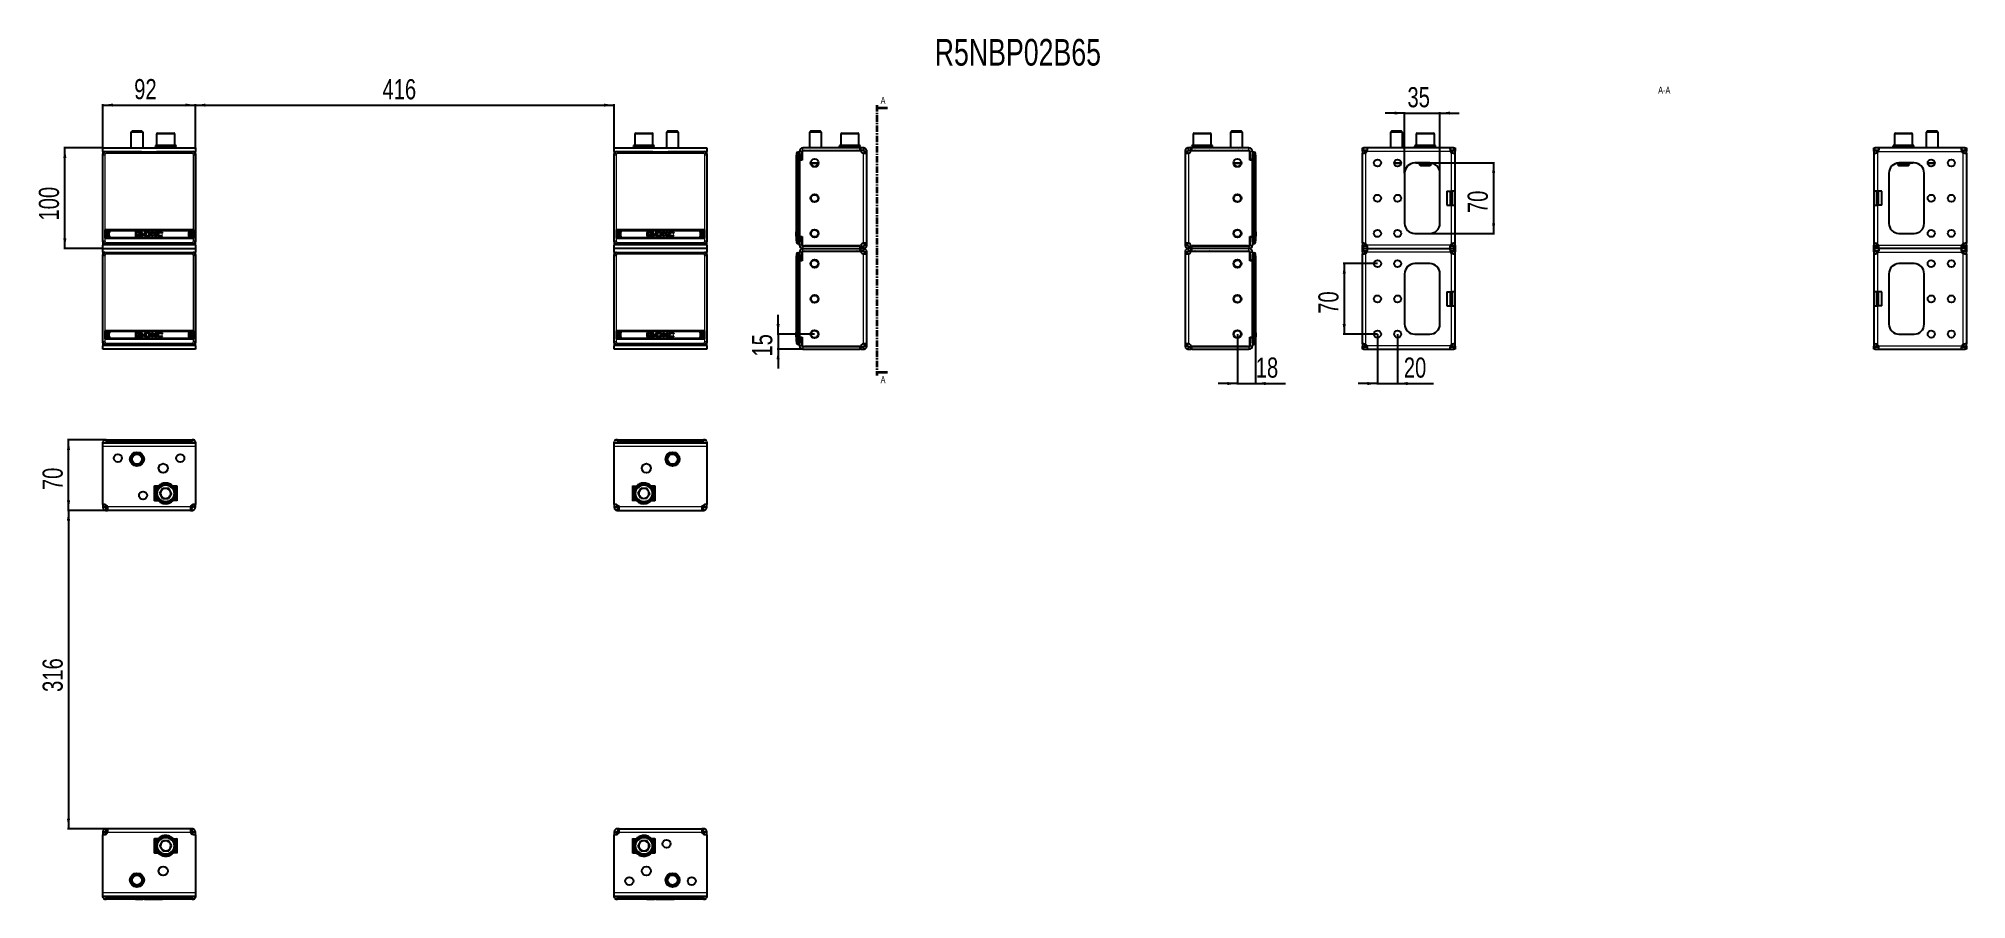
# Model space of a CAD drawing. Header units: millimetres. Extents: x 0 to 1915, y -257 to 598.
import ezdxf

# ---------------------------------------------------------------- set-up
doc = ezdxf.new("R2010")
doc.units = ezdxf.units.MM
doc.linetypes.add('CENTER', pattern=[10.16, 6.35, -1.27, 1.27, -1.27])
doc.layers.add('FORMAT', color=7, linetype='Continuous')
doc.styles.add('SLDTEXTSTYLE0', font='TXT', dxfattribs={"width": 0.75})
doc.dimstyles.new('SLDDIMSTYLE0', dxfattribs={"dimtxt": 20, "dimasz": 10, "dimexe": 0, "dimexo": 0.0625, "dimgap": 5, "dimtad": 2, "dimdec": 1, "dimrnd": 1e-09, "dimzin": 12, "dimdsep": 46, "dimtxsty": 'SLDTEXTSTYLE0', "dimsah": 1, "dimcen": 0.09, "dimadec": 0, "dimazin": 3, "dimtfac": 1, "dimtofl": 0, "dimtmove": 0, "dimatfit": 3, "dimfxl": 0, "dimfrac": 2, "dimtolj": 1, "dimtzin": 12, "dimarcsym": 0})
doc.dimstyles.new('SLDDIMSTYLE1', dxfattribs={"dimtxt": 20, "dimasz": 10, "dimexe": 0, "dimexo": 0.0625, "dimgap": 5, "dimtad": 2, "dimdec": 1, "dimrnd": 1e-09, "dimzin": 12, "dimdsep": 46, "dimtxsty": 'SLDTEXTSTYLE0', "dimsah": 1, "dimcen": 0.09, "dimadec": 0, "dimazin": 3, "dimtfac": 1, "dimtmove": 0, "dimatfit": 0, "dimfxl": 0, "dimfrac": 2, "dimtolj": 1, "dimtzin": 12, "dimarcsym": 0})

msp = doc.modelspace()

# ---------------------------------------------------------------- texts
at = {"color": 7, "linetype": 'Continuous', "char_height": 7, "attachment_point": 1, "style": 'SLDTEXTSTYLE0'}
for insert in [(836.01, 539.96), (836.01, 262.71)]:
    msp.add_mtext('A', dxfattribs=dict(at, insert=insert))
at = {"layer": 'FORMAT', "style": 'SLDTEXTSTYLE0'}
for s, insert, char_height, attachment_point in [('R5NBP02B65', (889.72, 597.52), 26.458, 1), ('A-A', (1614.4, 550.24), 7, 2)]:
    msp.add_mtext(s, dxfattribs=dict(at, insert=insert, char_height=char_height, attachment_point=attachment_point))

# ---------------------------------------------------------------- blocks, each defined once
blk = doc.blocks.new('_D')
at = {"layer": 'FORMAT'}
for p, q in [((63.4, 489.4), (24.7, 489.4)), ((25.7, 389.4), (25.7, 489.4)), ((63.4, 389.4), (24.7, 389.4))]:
    blk.add_line(p, q, dxfattribs=at)
for points in [[(25.7, 489.4), (24.2, 479.4), (27.2, 479.4)], [(25.7, 389.4), (27.2, 399.4), (24.2, 399.4)]]:
    blk.add_solid(points, dxfattribs=at)
at = {"layer": 'FORMAT', "insert": (-0.1, 417.2), "char_height": 20, "attachment_point": 1, "rotation": 90, "style": 'SLDTEXTSTYLE0'}
blk.add_mtext('100', dxfattribs=at)
blk = doc.blocks.new('_D_1')
at = {"layer": 'FORMAT'}
for p, q in [((63.4, 489.4), (63.4, 532.9)), ((63.4, 531.9), (155.4, 531.9)), ((155.4, 489.4), (155.4, 532.9))]:
    blk.add_line(p, q, dxfattribs=at)
for points in [[(63.4, 531.9), (73.4, 530.4), (73.4, 533.4)], [(155.4, 531.9), (145.4, 533.4), (145.4, 530.4)]]:
    blk.add_solid(points, dxfattribs=at)
at = {"layer": 'FORMAT', "insert": (94.6, 557.7), "char_height": 20, "attachment_point": 1, "style": 'SLDTEXTSTYLE0'}
blk.add_mtext('92', dxfattribs=at)
blk = doc.blocks.new('_D_2')
at = {"layer": 'FORMAT'}
for p, q in [((155.4, 489.4), (155.4, 532.8)), ((155.4, 531.8), (571.4, 531.8)), ((571.4, 489.4), (571.4, 532.8))]:
    blk.add_line(p, q, dxfattribs=at)
for points in [[(155.4, 531.8), (165.4, 530.3), (165.4, 533.3)], [(571.4, 531.8), (561.4, 533.3), (561.4, 530.3)]]:
    blk.add_solid(points, dxfattribs=at)
at = {"layer": 'FORMAT', "insert": (341.2, 557.6), "char_height": 20, "attachment_point": 1, "style": 'SLDTEXTSTYLE0'}
blk.add_mtext('416', dxfattribs=at)
blk = doc.blocks.new('_D_3')
at = {"layer": 'FORMAT'}
for p, q in [((734.2, 304.4), (734.2, 323.6)), ((770.4, 304.4), (733.2, 304.4)), ((758.9, 289.4), (733.2, 289.4)), ((734.2, 304.4), (734.2, 289.4)), ((734.2, 289.4), (734.2, 270.2))]:
    blk.add_line(p, q, dxfattribs=at)
for points in [[(734.2, 304.4), (735.7, 314.4), (732.7, 314.4)], [(734.2, 289.4), (732.7, 279.4), (735.7, 279.4)]]:
    blk.add_solid(points, dxfattribs=at)
at = {"layer": 'FORMAT', "insert": (708.4, 282.1), "char_height": 20, "attachment_point": 1, "rotation": 90, "style": 'SLDTEXTSTYLE0'}
blk.add_mtext('15', dxfattribs=at)
blk = doc.blocks.new('_D_4')
at = {"layer": 'FORMAT'}
for p, q in [((1190.4, 304.4), (1190.4, 254.4)), ((1208.4, 299.6), (1208.4, 254.4)), ((1190.4, 255.4), (1171.2, 255.4)), ((1190.4, 255.4), (1208.4, 255.4)), ((1208.4, 255.4), (1238.2, 255.4))]:
    blk.add_line(p, q, dxfattribs=at)
for points in [[(1190.4, 255.4), (1180.4, 256.9), (1180.4, 253.8)], [(1208.4, 255.4), (1218.4, 253.8), (1218.4, 256.9)]]:
    blk.add_solid(points, dxfattribs=at)
at = {"layer": 'FORMAT', "insert": (1208.6, 281.2), "char_height": 20, "attachment_point": 1, "style": 'SLDTEXTSTYLE0'}
blk.add_mtext('18', dxfattribs=at)
blk = doc.blocks.new('_D_5')
at = {"layer": 'FORMAT'}
for p, q in [((65.3, 199.3), (28.4, 199.3)), ((29.4, 129.3), (29.4, 199.3)), ((68, 129.3), (28.4, 129.3))]:
    blk.add_line(p, q, dxfattribs=at)
for points in [[(29.4, 199.3), (27.8, 189.3), (30.9, 189.3)], [(29.4, 129.3), (30.9, 139.3), (27.8, 139.3)]]:
    blk.add_solid(points, dxfattribs=at)
at = {"layer": 'FORMAT', "insert": (3.6, 149.5), "char_height": 20, "attachment_point": 1, "rotation": 90, "style": 'SLDTEXTSTYLE0'}
blk.add_mtext('70', dxfattribs=at)
blk = doc.blocks.new('_D_6')
at = {"layer": 'FORMAT'}
for p, q in [((68, 129.3), (28.4, 129.3)), ((29.4, 129.3), (29.4, -186.7)), ((68, -186.7), (28.4, -186.7))]:
    blk.add_line(p, q, dxfattribs=at)
for points in [[(29.4, 129.3), (27.8, 119.3), (30.9, 119.3)], [(29.4, -186.7), (30.9, -176.7), (27.8, -176.7)]]:
    blk.add_solid(points, dxfattribs=at)
at = {"layer": 'FORMAT', "insert": (3.6, -50.9), "char_height": 20, "attachment_point": 1, "rotation": 90, "style": 'SLDTEXTSTYLE0'}
blk.add_mtext('316', dxfattribs=at)
blk = doc.blocks.new('_D_7')
at = {"layer": 'FORMAT'}
for p, q in [((1381.6, 474.4), (1445.9, 474.4)), ((1444.9, 474.4), (1444.9, 404.4)), ((1381.6, 404.4), (1445.9, 404.4))]:
    blk.add_line(p, q, dxfattribs=at)
for points in [[(1444.9, 474.4), (1443.4, 464.4), (1446.4, 464.4)], [(1444.9, 404.4), (1446.4, 414.4), (1443.4, 414.4)]]:
    blk.add_solid(points, dxfattribs=at)
at = {"layer": 'FORMAT', "insert": (1419.1, 424.6), "char_height": 20, "attachment_point": 1, "rotation": 90, "style": 'SLDTEXTSTYLE0'}
blk.add_mtext('70', dxfattribs=at)
blk = doc.blocks.new('_D_8')
at = {"layer": 'FORMAT'}
for p, q in [((1356.5, 523.9), (1337.3, 523.9)), ((1356.5, 464.4), (1356.5, 524.9)), ((1356.5, 523.9), (1391.5, 523.9)), ((1391.5, 464.4), (1391.5, 524.9)), ((1391.5, 523.9), (1410.8, 523.9))]:
    blk.add_line(p, q, dxfattribs=at)
for points in [[(1356.5, 523.9), (1346.5, 525.4), (1346.5, 522.4)], [(1391.5, 523.9), (1401.5, 522.4), (1401.5, 525.4)]]:
    blk.add_solid(points, dxfattribs=at)
at = {"layer": 'FORMAT', "insert": (1359.3, 549.7), "char_height": 20, "attachment_point": 1, "style": 'SLDTEXTSTYLE0'}
blk.add_mtext('35', dxfattribs=at)
blk = doc.blocks.new('_D_9')
at = {"layer": 'FORMAT'}
for p, q in [((1329.5, 304.4), (1329.5, 254.4)), ((1349.5, 304.4), (1349.5, 254.4)), ((1329.5, 255.4), (1310.3, 255.4)), ((1329.5, 255.4), (1349.5, 255.4)), ((1349.5, 255.4), (1385.3, 255.4))]:
    blk.add_line(p, q, dxfattribs=at)
for points in [[(1329.5, 255.4), (1319.5, 256.9), (1319.5, 253.8)], [(1349.5, 255.4), (1359.5, 253.8), (1359.5, 256.9)]]:
    blk.add_solid(points, dxfattribs=at)
at = {"layer": 'FORMAT', "insert": (1355.7, 281.2), "char_height": 20, "attachment_point": 1, "style": 'SLDTEXTSTYLE0'}
blk.add_mtext('20', dxfattribs=at)
blk = doc.blocks.new('_D_10')
at = {"layer": 'FORMAT'}
for p, q in [((1329.5, 374.4), (1295.5, 374.4)), ((1296.5, 374.4), (1296.5, 304.4)), ((1329.5, 304.4), (1295.5, 304.4))]:
    blk.add_line(p, q, dxfattribs=at)
for points in [[(1296.5, 374.4), (1295, 364.4), (1298.1, 364.4)], [(1296.5, 304.4), (1298.1, 314.4), (1295, 314.4)]]:
    blk.add_solid(points, dxfattribs=at)
at = {"layer": 'FORMAT', "insert": (1270.8, 324.6), "char_height": 20, "attachment_point": 1, "rotation": 90, "style": 'SLDTEXTSTYLE0'}
blk.add_mtext('70', dxfattribs=at)

# ---------------------------------------------------------------- dimensions: what is measured, and where the dimension line sits
at = {"layer": 'FORMAT'}
for base, p1, p2, angle, dimstyle, picture, middle in [((155.39, 531.89), (63.39, 489.39), (155.39, 489.39), 0, 'SLDDIMSTYLE0', '_D_1', (109.39, 531.89)), ((571.39, 531.81), (155.39, 489.39), (571.39, 489.39), 0, 'SLDDIMSTYLE0', '_D_2', (363.39, 531.81)), ((25.69, 489.39), (63.39, 389.39), (63.39, 489.39), 90, 'SLDDIMSTYLE0', '_D', (25.69, 439.39)), ((1444.9, 404.39), (1381.54, 474.39), (1381.54, 404.39), 90, 'SLDDIMSTYLE0', '_D_7', (1444.9, 439.39)), ((1296.54, 304.39), (1329.54, 374.39), (1329.54, 304.39), 90, 'SLDDIMSTYLE0', '_D_10', (1296.54, 339.39)), ((734.19, 289.39), (770.39, 304.39), (758.89, 289.39), 90, 'SLDDIMSTYLE1', '_D_3', (734.19, 296.89)), ((1349.54, 255.38), (1329.54, 304.39), (1349.54, 304.39), 0, 'SLDDIMSTYLE1', '_D_9', (1370.48, 255.38)), ((29.38, 199.29), (67.97, 129.29), (65.29, 199.29), 90, 'SLDDIMSTYLE0', '_D_5', (29.38, 164.29)), ((29.38, -186.71), (67.97, 129.29), (67.97, -186.71), 90, 'SLDDIMSTYLE0', '_D_6', (29.38, -28.71))]:
    dim = msp.add_linear_dim(base=base, p1=p1, p2=p2, angle=angle, dimstyle=dimstyle, dxfattribs=at)
    dim.commit()
    dim.dimension.update_dxf_attribs({"geometry": picture, "text_midpoint": middle, "dimtype": 160})
for base, p1, p2, picture, middle in [((1391.54, 523.89), (1356.54, 464.39), (1391.54, 464.39), '_D_8', (1374.04, 523.89)), ((1208.39, 255.38), (1190.39, 304.39), (1208.39, 299.64), '_D_4', (1223.39, 255.38))]:
    dim = msp.add_linear_dim(base=base, p1=p1, p2=p2, dimstyle='SLDDIMSTYLE1', dxfattribs=at)
    dim.commit()
    dim.dimension.update_dxf_attribs({"geometry": picture, "text_midpoint": middle, "dimtype": 160})

# ---------------------------------------------------------------- linework, layer by layer
at = {"color": 7, "linetype": 'CENTER', "lineweight": 35}
msp.add_line((832.26, 531.87), (832.26, 263.4), dxfattribs=at)
at = {"color": 7, "linetype": 'Continuous', "lineweight": 35}
for p, q in [((842.9, 528.87), (832.26, 528.87)), ((842.9, 266.4), (832.26, 266.4))]:
    msp.add_line(p, q, dxfattribs=at)
at = {"color": 7, "linetype": 'Continuous', "lineweight": 25}
for p, q in [((92.46, 505.89), (91.39, 504.82)), ((91.39, 504.82), (91.39, 489.39)), ((103.39, 504.82), (91.39, 504.82)), ((102.31, 505.89), (92.46, 505.89)), ((103.39, 504.82), (102.31, 505.89)), ((103.39, 489.39), (103.39, 504.82)), ((116.89, 502.89), (116.89, 491.89)), ((117.89, 503.89), (126.31, 503.89)), ((126.31, 503.89), (133.89, 503.89)), ((134.89, 491.89), (134.89, 502.89)), ((591.89, 502.89), (591.89, 491.89)), ((592.89, 503.89), (601.32, 503.89)), ((601.32, 503.89), (608.89, 503.89)), ((609.89, 491.89), (609.89, 502.89)), ((624.46, 505.89), (623.39, 504.82)), ((623.39, 504.82), (623.39, 489.39)), ((635.39, 504.82), (623.39, 504.82)), ((634.31, 505.89), (624.46, 505.89)), ((635.39, 504.82), (634.31, 505.89)), ((635.39, 489.39), (635.39, 504.82)), ((766.47, 505.89), (765.39, 504.82)), ((765.39, 504.82), (765.39, 489.39)), ((777.39, 504.82), (765.39, 504.82)), ((776.32, 505.89), (766.47, 505.89)), ((777.39, 504.82), (776.32, 505.89)), ((777.39, 489.39), (777.39, 504.82)), ((796.39, 502.89), (796.39, 491.89)), ((797.39, 503.89), (813.39, 503.89)), ((813.39, 503.89), (813.39, 503.89)), ((814.39, 491.89), (814.39, 502.89)), ((1146.39, 502.89), (1146.39, 491.89)), ((1147.39, 503.89), (1163.39, 503.89)), ((1164.39, 491.89), (1164.39, 502.89)), ((1184.47, 505.89), (1183.39, 504.82)), ((1183.39, 504.82), (1183.39, 489.39)), ((1195.39, 504.82), (1183.39, 504.82)), ((1194.32, 505.89), (1184.47, 505.89)), ((1195.39, 504.82), (1194.32, 505.89)), ((1195.39, 489.39), (1195.39, 504.82)), ((1343.62, 505.89), (1342.54, 504.82)), ((1342.54, 504.82), (1342.54, 489.39)), ((1354.54, 504.82), (1342.54, 504.82)), ((1353.47, 505.89), (1343.62, 505.89)), ((1354.54, 504.82), (1353.47, 505.89)), ((1354.54, 489.39), (1354.54, 504.82)), ((1368.04, 502.89), (1368.04, 491.89)), ((1369.04, 503.89), (1376.86, 503.89)), ((1376.86, 503.89), (1385.04, 503.89)), ((1386.04, 491.89), (1386.04, 502.89)), ((1843.04, 502.89), (1843.04, 491.89)), ((1844.04, 503.89), (1851.57, 503.89)), ((1851.57, 503.89), (1860.04, 503.89)), ((1861.04, 491.89), (1861.04, 502.89)), ((1875.62, 505.89), (1874.54, 504.82)), ((1874.54, 504.82), (1874.54, 489.39)), ((1886.54, 504.82), (1874.54, 504.82)), ((1885.47, 505.89), (1875.62, 505.89)), ((1886.54, 504.82), (1885.47, 505.89)), ((1886.54, 489.39), (1886.54, 504.82)), ((63.39, 489.39), (155.39, 489.39)), ((63.39, 485.89), (63.39, 489.39)), ((63.39, 485.89), (63.39, 483.37)), ((63.39, 482.74), (63.39, 483.37)), ((63.39, 396.54), (63.39, 482.74)), ((65.66, 485.64), (66.28, 485.64)), ((66.28, 485.64), (101.89, 485.64)), ((101.89, 485.64), (101.89, 485.51)), ((102.39, 485.37), (116.39, 485.37)), ((115.64, 491.89), (115.64, 490.89)), ((115.64, 491.89), (115.64, 491.64)), ((116.44, 491.89), (115.64, 491.89)), ((115.64, 491.89), (115.64, 491.89)), ((115.64, 490.89), (115.64, 491.14)), ((116.44, 490.89), (115.64, 490.89)), ((115.64, 490.89), (115.64, 490.89)), ((116.44, 491.89), (116.54, 491.89)), ((116.44, 490.89), (116.54, 490.89)), ((116.54, 491.89), (116.54, 491.64)), ((118.67, 491.89), (116.54, 491.89)), ((116.54, 490.89), (116.54, 491.14)), ((118.67, 490.89), (116.54, 490.89)), ((116.89, 485.51), (116.89, 485.64)), ((116.89, 485.64), (152.49, 485.64)), ((118.67, 491.89), (118.85, 491.89)), ((118.67, 490.89), (118.85, 490.89)), ((118.85, 491.89), (118.85, 491.64)), ((122.01, 491.89), (118.85, 491.89)), ((118.85, 490.89), (118.85, 491.14)), ((122.01, 490.89), (118.85, 490.89)), ((119.89, 490.89), (119.89, 489.39)), ((122.01, 491.89), (122.24, 491.89)), ((122.01, 490.89), (122.24, 490.89)), ((122.24, 491.89), (122.24, 491.64)), ((125.94, 491.89), (122.24, 491.89)), ((122.24, 490.89), (122.24, 491.14)), ((125.94, 490.89), (122.24, 490.89)), ((125.94, 491.89), (126.03, 491.89)), ((125.94, 490.89), (126.11, 490.89)), ((126.11, 490.89), (126.19, 490.89)), ((126.15, 491.89), (126.19, 491.89)), ((126.19, 491.89), (126.19, 491.64)), ((129.86, 491.89), (126.19, 491.89)), ((126.19, 490.89), (126.19, 491.14)), ((129.86, 490.89), (126.19, 490.89)), ((129.86, 491.89), (130.09, 491.89)), ((129.86, 490.89), (130.09, 490.89)), ((130.09, 491.89), (130.09, 491.64)), ((133.17, 491.89), (130.09, 491.89)), ((130.09, 490.89), (130.09, 491.14)), ((133.17, 490.89), (130.09, 490.89)), ((131.89, 489.39), (131.89, 490.89)), ((133.17, 491.89), (133.34, 491.89)), ((133.17, 490.89), (133.34, 490.89)), ((133.34, 491.89), (133.34, 491.64)), ((135.38, 491.89), (133.34, 491.89)), ((133.34, 490.89), (133.34, 491.14)), ((135.38, 490.89), (133.34, 490.89)), ((135.38, 491.89), (135.47, 491.89)), ((135.38, 490.89), (135.47, 490.89)), ((135.47, 491.89), (135.47, 491.64)), ((136.14, 491.89), (135.47, 491.89)), ((135.47, 490.89), (135.47, 491.14)), ((136.14, 490.89), (135.47, 490.89)), ((136.14, 490.89), (136.14, 491.89)), ((152.49, 485.64), (153.11, 485.64)), ((155.39, 489.39), (155.39, 485.89)), ((155.39, 483.37), (155.39, 485.89)), ((155.39, 483.37), (155.39, 482.74)), ((155.39, 482.74), (155.39, 396.54)), ((571.39, 485.89), (571.39, 489.39)), ((571.39, 489.39), (663.39, 489.39)), ((571.39, 485.89), (571.39, 483.37)), ((571.39, 482.74), (571.39, 483.37)), ((571.39, 396.54), (571.39, 482.74)), ((573.66, 485.64), (574.28, 485.64)), ((574.28, 485.64), (609.89, 485.64)), ((590.64, 491.89), (590.64, 490.89)), ((590.64, 491.89), (590.64, 491.64)), ((591.45, 491.89), (590.64, 491.89)), ((590.64, 491.89), (590.64, 491.89)), ((590.64, 490.89), (590.64, 491.14)), ((591.45, 490.89), (590.64, 490.89)), ((590.64, 490.89), (590.64, 490.89)), ((591.45, 491.89), (591.56, 491.89)), ((591.45, 490.89), (591.56, 490.89)), ((591.56, 491.89), (591.56, 491.64)), ((593.71, 491.89), (591.56, 491.89)), ((591.56, 490.89), (591.56, 491.14)), ((593.71, 490.89), (591.56, 490.89)), ((593.71, 491.89), (593.89, 491.89)), ((593.71, 490.89), (593.89, 490.89)), ((593.89, 491.89), (593.89, 491.64)), ((597.06, 491.89), (593.89, 491.89)), ((593.89, 490.89), (593.89, 491.14)), ((597.06, 490.89), (593.89, 490.89)), ((594.89, 490.89), (594.89, 489.39)), ((597.06, 491.89), (597.29, 491.89)), ((597.06, 490.89), (597.29, 490.89)), ((597.29, 491.89), (597.29, 491.64)), ((600.99, 491.89), (597.29, 491.89)), ((597.29, 490.89), (597.29, 491.14)), ((600.99, 490.89), (597.29, 490.89)), ((600.99, 491.89), (601.18, 491.89)), ((600.99, 491.89), (601.07, 491.89)), ((600.99, 490.89), (601.15, 490.89)), ((601.15, 490.89), (601.23, 490.89)), ((601.19, 491.89), (601.23, 491.89)), ((601.23, 491.89), (601.23, 491.64)), ((604.9, 491.89), (601.23, 491.89)), ((601.23, 490.89), (601.23, 491.14)), ((604.9, 490.89), (601.23, 490.89)), ((604.9, 491.89), (605.13, 491.89)), ((604.9, 490.89), (605.13, 490.89)), ((605.13, 491.89), (605.13, 491.64)), ((608.2, 491.89), (605.13, 491.89)), ((605.13, 490.89), (605.13, 491.14)), ((608.2, 490.89), (605.13, 490.89)), ((606.89, 489.39), (606.89, 490.89)), ((608.2, 491.89), (608.38, 491.89)), ((608.2, 490.89), (608.38, 490.89)), ((608.38, 491.89), (608.38, 491.64)), ((610.39, 491.89), (608.38, 491.89)), ((608.38, 490.89), (608.38, 491.14)), ((610.39, 490.89), (608.38, 490.89)), ((609.89, 485.64), (609.89, 485.51)), ((610.39, 491.89), (610.48, 491.89)), ((610.39, 490.89), (610.48, 490.89)), ((610.39, 485.37), (624.39, 485.37)), ((610.48, 491.89), (610.48, 491.64)), ((611.14, 491.89), (610.48, 491.89)), ((610.48, 490.89), (610.48, 491.14)), ((611.14, 490.89), (610.48, 490.89)), ((611.14, 490.89), (611.14, 491.89)), ((624.89, 485.51), (624.89, 485.64)), ((624.89, 485.64), (660.49, 485.64)), ((660.49, 485.64), (661.11, 485.64)), ((663.39, 489.39), (663.39, 485.89)), ((663.39, 483.37), (663.39, 485.89)), ((663.39, 483.37), (663.39, 482.74)), ((663.39, 482.74), (663.39, 396.54)), ((752.39, 483.74), (752.39, 482.29)), ((752.39, 407.84), (752.39, 482.29)), ((753.51, 485.19), (755.19, 485.64)), ((755.19, 485.64), (755.39, 485.64)), ((755.19, 482.74), (755.19, 396.54)), ((755.39, 477.94), (755.39, 485.89)), ((755.39, 483.37), (755.39, 395.92)), ((757.89, 477.94), (757.89, 485.89)), ((757.99, 478.87), (757.89, 478.66)), ((757.99, 484.29), (757.99, 477.29)), ((815.49, 489.39), (758.89, 489.39)), ((758.89, 486.89), (815.49, 486.89)), ((760.49, 486.79), (815.47, 486.79)), ((761.14, 486.89), (761.14, 486.79)), ((761.44, 486.89), (761.44, 486.79)), ((763.12, 486.89), (763.12, 486.79)), ((766.07, 486.89), (766.07, 486.79)), ((769.83, 486.89), (769.83, 486.79)), ((773.82, 486.89), (773.82, 486.79)), ((777.45, 486.89), (777.45, 486.79)), ((780.15, 486.89), (780.15, 486.79)), ((781.52, 486.89), (781.52, 486.79)), ((781.64, 486.79), (781.64, 486.89)), ((795.14, 491.89), (795.14, 490.89)), ((795.15, 491.89), (795.15, 491.64)), ((795.98, 491.89), (795.15, 491.89)), ((795.15, 491.89), (795.15, 491.89)), ((795.15, 490.89), (795.15, 491.14)), ((795.98, 490.89), (795.15, 490.89)), ((795.15, 490.89), (795.15, 490.89)), ((795.98, 491.89), (796.08, 491.89)), ((795.98, 490.89), (796.08, 490.89)), ((796.08, 491.89), (796.08, 491.64)), ((798.25, 491.89), (796.08, 491.89)), ((796.08, 490.89), (796.08, 491.14)), ((798.25, 490.89), (796.08, 490.89)), ((798.25, 491.89), (798.43, 491.89)), ((798.25, 490.89), (798.43, 490.89)), ((798.43, 491.89), (798.43, 491.64)), ((801.61, 491.89), (798.43, 491.89)), ((798.43, 490.89), (798.43, 491.14)), ((801.61, 490.89), (798.43, 490.89)), ((799.39, 490.89), (799.39, 489.39)), ((801.61, 491.89), (801.84, 491.89)), ((801.61, 490.89), (801.84, 490.89)), ((801.84, 491.89), (801.84, 491.64)), ((805.54, 491.89), (801.84, 491.89)), ((801.84, 490.89), (801.84, 491.14)), ((805.54, 490.89), (801.84, 490.89)), ((805.54, 491.89), (805.79, 491.89)), ((805.54, 491.89), (805.62, 491.89)), ((805.54, 490.89), (805.69, 490.89)), ((805.69, 490.89), (805.79, 490.89)), ((805.74, 491.89), (805.79, 491.89)), ((805.79, 491.89), (805.79, 491.64)), ((809.45, 491.89), (805.79, 491.89)), ((805.79, 490.89), (805.79, 491.14)), ((809.45, 490.89), (805.79, 490.89)), ((809.45, 491.89), (809.68, 491.89)), ((809.45, 490.89), (809.68, 490.89)), ((809.68, 491.89), (809.68, 491.64)), ((812.74, 491.89), (809.68, 491.89)), ((809.68, 490.89), (809.68, 491.14)), ((812.74, 490.89), (809.68, 490.89)), ((811.39, 489.39), (811.39, 490.89)), ((812.74, 491.89), (812.92, 491.89)), ((812.74, 490.89), (812.92, 490.89)), ((812.92, 491.89), (812.92, 491.64)), ((814.92, 491.89), (812.92, 491.89)), ((812.92, 490.89), (812.92, 491.14)), ((814.92, 490.89), (812.92, 490.89)), ((814.92, 491.89), (815.01, 491.89)), ((814.92, 490.89), (815.01, 490.89)), ((815.01, 491.89), (815.01, 491.64)), ((815.64, 491.89), (815.01, 491.89)), ((815.01, 490.89), (815.01, 491.14)), ((815.64, 490.89), (815.01, 490.89)), ((815.49, 489.39), (816.49, 489.39)), ((816.49, 486.89), (815.49, 486.89)), ((815.64, 490.89), (815.64, 491.89)), ((816.49, 486.89), (816.49, 489.39)), ((818.89, 489.39), (816.49, 489.39)), ((818.89, 486.89), (816.49, 486.89)), ((818.89, 489.39), (818.89, 486.89)), ((822.39, 485.89), (819.89, 485.89)), ((819.89, 484.67), (819.89, 485.89)), ((822.39, 484.67), (819.89, 484.67)), ((822.39, 484.67), (822.39, 485.89)), ((822.39, 394.11), (822.39, 484.67)), ((1140.89, 485.89), (1138.39, 485.89)), ((1138.39, 485.89), (1138.39, 484.67)), ((1138.39, 484.67), (1138.39, 394.11)), ((1140.89, 484.67), (1138.39, 484.67)), ((1140.89, 485.89), (1140.89, 484.67)), ((1141.89, 486.89), (1141.89, 489.39)), ((1144.3, 489.39), (1141.89, 489.39)), ((1144.3, 486.89), (1141.89, 486.89)), ((1144.3, 489.39), (1144.3, 486.89)), ((1144.3, 489.39), (1145.3, 489.39)), ((1145.3, 486.89), (1144.3, 486.89)), ((1145.14, 491.89), (1145.14, 490.89)), ((1145.14, 491.89), (1145.15, 491.89)), ((1145.14, 490.89), (1145.15, 490.89)), ((1145.15, 491.89), (1145.15, 491.64)), ((1145.94, 491.89), (1145.15, 491.89)), ((1145.15, 490.89), (1145.15, 491.14)), ((1145.94, 490.89), (1145.15, 490.89)), ((1201.89, 489.39), (1145.3, 489.39)), ((1145.3, 486.89), (1201.89, 486.89)), ((1145.32, 486.79), (1200.29, 486.79)), ((1145.94, 491.89), (1146.04, 491.89)), ((1145.94, 490.89), (1146.04, 490.89)), ((1146.04, 491.89), (1146.04, 491.64)), ((1148.18, 491.89), (1146.04, 491.89)), ((1146.04, 490.89), (1146.04, 491.14)), ((1148.18, 490.89), (1146.04, 490.89)), ((1148.18, 491.89), (1148.36, 491.89)), ((1148.18, 490.89), (1148.36, 490.89)), ((1148.36, 491.89), (1148.36, 491.64)), ((1151.52, 491.89), (1148.36, 491.89)), ((1148.36, 490.89), (1148.36, 491.14)), ((1151.52, 490.89), (1148.36, 490.89)), ((1149.39, 490.89), (1149.39, 489.39)), ((1151.52, 491.89), (1151.75, 491.89)), ((1151.52, 490.89), (1151.75, 490.89)), ((1151.75, 491.89), (1151.75, 491.64)), ((1155.45, 491.89), (1151.75, 491.89)), ((1151.75, 490.89), (1151.75, 491.14)), ((1155.45, 490.89), (1151.75, 490.89)), ((1155.45, 491.89), (1155.53, 491.89)), ((1155.45, 490.89), (1155.62, 490.89)), ((1155.62, 490.89), (1155.7, 490.89)), ((1155.66, 491.89), (1155.7, 491.89)), ((1155.7, 491.89), (1155.7, 491.64)), ((1159.37, 491.89), (1155.7, 491.89)), ((1155.7, 490.89), (1155.7, 491.14)), ((1159.37, 490.89), (1155.7, 490.89)), ((1159.37, 491.89), (1159.59, 491.89)), ((1159.37, 490.89), (1159.59, 490.89)), ((1159.59, 491.89), (1159.59, 491.64)), ((1162.68, 491.89), (1159.59, 491.89)), ((1159.59, 490.89), (1159.59, 491.14)), ((1162.68, 490.89), (1159.59, 490.89)), ((1161.39, 489.39), (1161.39, 490.89)), ((1162.68, 491.89), (1162.85, 491.89)), ((1162.68, 490.89), (1162.85, 490.89)), ((1162.85, 491.89), (1162.85, 491.64)), ((1164.88, 491.89), (1162.85, 491.89)), ((1162.85, 490.89), (1162.85, 491.14)), ((1164.88, 490.89), (1162.85, 490.89)), ((1164.88, 491.89), (1164.98, 491.89)), ((1164.88, 490.89), (1164.98, 490.89)), ((1164.98, 491.89), (1164.98, 491.64)), ((1165.64, 491.89), (1164.98, 491.89)), ((1164.98, 490.89), (1164.98, 491.14)), ((1165.64, 490.89), (1164.98, 490.89)), ((1165.64, 490.89), (1165.64, 491.89)), ((1179.14, 486.89), (1179.14, 486.79)), ((1179.44, 486.89), (1179.44, 486.79)), ((1181.12, 486.89), (1181.12, 486.79)), ((1184.07, 486.89), (1184.07, 486.79)), ((1187.83, 486.89), (1187.83, 486.79)), ((1191.82, 486.89), (1191.82, 486.79)), ((1195.45, 486.89), (1195.45, 486.79)), ((1198.15, 486.89), (1198.15, 486.79)), ((1199.52, 486.89), (1199.52, 486.79)), ((1199.64, 486.79), (1199.64, 486.89)), ((1202.79, 477.29), (1202.79, 484.29)), ((1202.79, 478.87), (1202.89, 478.66)), ((1202.89, 485.89), (1202.89, 477.94)), ((1205.39, 485.89), (1205.39, 477.94)), ((1205.39, 485.64), (1205.59, 485.64)), ((1205.39, 395.92), (1205.39, 483.37)), ((1205.59, 485.64), (1207.28, 485.19)), ((1205.59, 396.54), (1205.59, 482.74)), ((1208.39, 482.29), (1208.39, 483.74)), ((1208.39, 482.29), (1208.39, 407.84)), ((1314.54, 486.89), (1314.54, 489.39)), ((1314.54, 489.39), (1315.65, 489.39)), ((1315.65, 486.89), (1314.54, 486.89)), ((1314.54, 486.89), (1314.54, 486.79)), ((1314.54, 486.79), (1317.04, 486.79)), ((1314.54, 486.18), (1314.54, 486.79)), ((1314.54, 486.18), (1314.54, 484.12)), ((1314.54, 394.67), (1314.54, 484.12)), ((1314.54, 484.12), (1315.64, 484.12)), ((1319.37, 489.39), (1315.65, 489.39)), ((1319.37, 486.89), (1315.65, 486.89)), ((1317.04, 486.79), (1317.04, 486.18)), ((1317.04, 486.18), (1317.04, 484.36)), ((1401.71, 489.39), (1319.37, 489.39)), ((1319.37, 489.39), (1319.37, 487.18)), ((1366.79, 491.89), (1366.79, 490.89)), ((1366.79, 491.89), (1366.8, 491.89)), ((1366.79, 490.89), (1366.8, 490.89)), ((1366.8, 491.89), (1366.8, 491.64)), ((1367.63, 491.89), (1366.8, 491.89)), ((1366.8, 490.89), (1366.8, 491.14)), ((1367.63, 490.89), (1366.8, 490.89)), ((1367.63, 491.89), (1367.73, 491.89)), ((1367.63, 490.89), (1367.73, 490.89)), ((1367.73, 491.89), (1367.73, 491.64)), ((1369.9, 491.89), (1367.73, 491.89)), ((1367.73, 490.89), (1367.73, 491.14)), ((1369.9, 490.89), (1367.73, 490.89)), ((1369.9, 491.89), (1370.08, 491.89)), ((1369.9, 490.89), (1370.08, 490.89)), ((1370.08, 491.89), (1370.08, 491.64)), ((1373.25, 491.89), (1370.08, 491.89)), ((1370.08, 490.89), (1370.08, 491.14)), ((1373.25, 490.89), (1370.08, 490.89)), ((1371.04, 490.89), (1371.04, 489.39)), ((1373.25, 491.89), (1373.49, 491.89)), ((1373.25, 490.89), (1373.49, 490.89)), ((1373.49, 491.89), (1373.49, 491.64)), ((1377.19, 491.89), (1373.49, 491.89)), ((1373.49, 490.89), (1373.49, 491.14)), ((1377.19, 490.89), (1373.49, 490.89)), ((1377.19, 491.89), (1377.26, 491.89)), ((1377.19, 490.89), (1377.34, 490.89)), ((1377.34, 490.89), (1377.44, 490.89)), ((1377.39, 491.89), (1377.44, 491.89)), ((1377.44, 491.89), (1377.44, 491.64)), ((1381.1, 491.89), (1377.44, 491.89)), ((1377.44, 490.89), (1377.44, 491.14)), ((1381.1, 490.89), (1377.44, 490.89)), ((1381.1, 491.89), (1381.33, 491.89)), ((1381.1, 490.89), (1381.33, 490.89)), ((1381.33, 491.89), (1381.33, 491.64)), ((1384.39, 491.89), (1381.33, 491.89)), ((1381.33, 490.89), (1381.33, 491.14)), ((1384.39, 490.89), (1381.33, 490.89)), ((1383.04, 489.39), (1383.04, 490.89)), ((1384.39, 491.89), (1384.56, 491.89)), ((1384.39, 490.89), (1384.56, 490.89)), ((1384.56, 491.89), (1384.56, 491.64)), ((1386.57, 491.89), (1384.56, 491.89)), ((1384.56, 490.89), (1384.56, 491.14)), ((1386.57, 490.89), (1384.56, 490.89)), ((1386.57, 491.89), (1386.66, 491.89)), ((1386.57, 490.89), (1386.66, 490.89)), ((1386.66, 491.89), (1386.66, 491.64)), ((1387.29, 491.89), (1386.66, 491.89)), ((1386.66, 490.89), (1386.66, 491.14)), ((1387.29, 490.89), (1386.66, 490.89)), ((1387.29, 490.89), (1387.29, 491.89)), ((1401.71, 489.39), (1401.71, 486.89)), ((1405.43, 489.39), (1401.71, 489.39)), ((1405.43, 486.89), (1401.71, 486.89)), ((1404.04, 486.79), (1406.54, 486.79)), ((1404.04, 486.18), (1404.04, 486.79)), ((1404.04, 484.34), (1404.04, 486.18)), ((1405.43, 489.39), (1406.54, 489.39)), ((1406.54, 486.89), (1405.43, 486.89)), ((1406.54, 489.39), (1406.54, 486.89)), ((1406.54, 486.79), (1406.54, 486.89)), ((1406.54, 486.79), (1406.54, 486.18)), ((1406.54, 484.12), (1406.54, 486.18)), ((1406.54, 446.39), (1406.54, 484.12)), ((1822.54, 486.89), (1822.54, 489.39)), ((1822.54, 489.39), (1823.65, 489.39)), ((1823.65, 486.89), (1822.54, 486.89)), ((1822.54, 486.89), (1822.54, 486.79)), ((1822.54, 486.79), (1825.04, 486.79)), ((1822.54, 486.18), (1822.54, 486.79)), ((1822.54, 486.18), (1822.54, 484.12)), ((1822.54, 484.12), (1823.64, 484.12)), ((1822.54, 484.12), (1822.54, 446.39)), ((1827.37, 489.39), (1823.65, 489.39)), ((1827.37, 486.89), (1823.65, 486.89)), ((1825.04, 486.79), (1825.04, 486.18)), ((1825.04, 486.18), (1825.04, 484.36)), ((1909.71, 489.39), (1827.37, 489.39)), ((1827.37, 489.39), (1827.37, 487.18)), ((1841.79, 491.89), (1841.79, 490.89)), ((1841.79, 491.89), (1841.8, 491.89)), ((1841.79, 490.89), (1841.8, 490.89)), ((1841.8, 491.89), (1841.8, 491.64)), ((1842.63, 491.89), (1841.8, 491.89)), ((1841.8, 490.89), (1841.8, 491.14)), ((1842.63, 490.89), (1841.8, 490.89)), ((1842.63, 491.89), (1842.73, 491.89)), ((1842.63, 490.89), (1842.73, 490.89)), ((1842.73, 491.89), (1842.73, 491.64)), ((1844.89, 491.89), (1842.73, 491.89)), ((1842.73, 490.89), (1842.73, 491.14)), ((1844.89, 490.89), (1842.73, 490.89)), ((1844.89, 491.89), (1845.08, 491.89)), ((1844.89, 490.89), (1845.08, 490.89)), ((1845.08, 491.89), (1845.08, 491.64)), ((1848.25, 491.89), (1845.08, 491.89)), ((1845.08, 490.89), (1845.08, 491.14)), ((1848.25, 490.89), (1845.08, 490.89)), ((1846.04, 490.89), (1846.04, 489.39)), ((1848.25, 491.89), (1848.48, 491.89)), ((1848.25, 490.89), (1848.48, 490.89)), ((1848.48, 491.89), (1848.48, 491.64)), ((1852.18, 491.89), (1848.48, 491.89)), ((1848.48, 490.89), (1848.48, 491.14)), ((1852.18, 490.89), (1848.48, 490.89)), ((1852.18, 491.89), (1852.26, 491.89)), ((1852.18, 490.89), (1852.34, 490.89)), ((1852.34, 490.89), (1852.43, 490.89)), ((1852.38, 491.89), (1852.43, 491.89)), ((1852.43, 491.89), (1852.43, 491.64)), ((1856.09, 491.89), (1852.43, 491.89)), ((1852.43, 490.89), (1852.43, 491.14)), ((1856.09, 490.89), (1852.43, 490.89)), ((1856.09, 491.89), (1856.32, 491.89)), ((1856.09, 490.89), (1856.32, 490.89)), ((1856.32, 491.89), (1856.32, 491.64)), ((1859.39, 491.89), (1856.32, 491.89)), ((1856.32, 490.89), (1856.32, 491.14)), ((1859.39, 490.89), (1856.32, 490.89)), ((1858.04, 489.39), (1858.04, 490.89)), ((1859.39, 491.89), (1859.56, 491.89)), ((1859.39, 490.89), (1859.56, 490.89)), ((1859.56, 491.89), (1859.56, 491.64)), ((1861.56, 491.89), (1859.56, 491.89)), ((1859.56, 490.89), (1859.56, 491.14)), ((1861.56, 490.89), (1859.56, 490.89)), ((1861.56, 491.89), (1861.65, 491.89)), ((1861.56, 490.89), (1861.65, 490.89)), ((1861.65, 491.89), (1861.65, 491.64)), ((1862.29, 491.89), (1861.65, 491.89)), ((1861.65, 490.89), (1861.65, 491.14)), ((1862.29, 490.89), (1861.65, 490.89)), ((1862.29, 490.89), (1862.29, 491.89)), ((1909.71, 486.89), (1909.71, 489.39)), ((1913.43, 489.39), (1909.71, 489.39)), ((1913.43, 486.89), (1909.71, 486.89)), ((1912.04, 486.79), (1914.54, 486.79)), ((1912.04, 486.18), (1912.04, 486.79)), ((1912.04, 484.34), (1912.04, 486.18)), ((1913.43, 489.39), (1914.54, 489.39)), ((1914.54, 486.89), (1913.43, 486.89)), ((1914.54, 489.39), (1914.54, 486.89)), ((1914.54, 486.79), (1914.54, 486.89)), ((1914.54, 486.79), (1914.54, 486.18)), ((1914.54, 484.12), (1914.54, 486.18)), ((1914.54, 484.12), (1914.54, 394.67)), ((755.39, 477.94), (757.89, 477.94)), ((755.39, 401.49), (755.39, 477.29)), ((757.99, 477.29), (755.39, 477.29)), ((774.36, 473.89), (766.43, 473.89)), ((1194.36, 473.89), (1186.43, 473.89)), ((1205.39, 477.29), (1202.79, 477.29)), ((1205.39, 477.94), (1202.89, 477.94)), ((1205.39, 477.29), (1205.39, 401.49)), ((1353.01, 473.89), (1346.08, 473.89)), ((1356.54, 464.39), (1356.54, 414.39)), ((1381.54, 474.39), (1366.54, 474.39)), ((1368.21, 474.29), (1368.19, 474.29)), ((1368.21, 474.29), (1368.21, 474.29)), ((1368.31, 474.29), (1368.21, 474.29)), ((1368.31, 474.39), (1368.31, 474.29)), ((1371.57, 474.29), (1368.31, 474.29)), ((1371.04, 474.29), (1371.04, 472.97)), ((1371.04, 472.97), (1372.12, 471.89)), ((1371.04, 472.97), (1376.9, 472.97)), ((1371.57, 474.29), (1373.47, 474.29)), ((1372.12, 471.89), (1376.93, 471.89)), ((1374.02, 474.29), (1373.47, 474.29)), ((1380.06, 474.29), (1374.02, 474.29)), ((1376.9, 472.97), (1383.04, 472.97)), ((1376.93, 471.89), (1381.97, 471.89)), ((1380.62, 474.29), (1380.06, 474.29)), ((1380.62, 474.29), (1382.52, 474.29)), ((1381.97, 471.89), (1383.04, 472.97)), ((1382.95, 474.29), (1382.52, 474.29)), ((1383.04, 472.97), (1383.04, 474.28)), ((1391.54, 414.39), (1391.54, 464.39)), ((1837.54, 464.39), (1837.54, 414.39)), ((1846.04, 474.28), (1846.04, 472.97)), ((1846.04, 472.97), (1847.12, 471.89)), ((1846.04, 472.97), (1851.69, 472.97)), ((1846.57, 474.29), (1846.13, 474.29)), ((1846.57, 474.29), (1848.47, 474.29)), ((1847.12, 471.89), (1851.75, 471.89)), ((1862.54, 474.39), (1847.54, 474.39)), ((1849.02, 474.29), (1848.47, 474.29)), ((1855.06, 474.29), (1849.02, 474.29)), ((1851.69, 472.97), (1858.04, 472.97)), ((1851.75, 471.89), (1856.97, 471.89)), ((1855.62, 474.29), (1855.06, 474.29)), ((1855.62, 474.29), (1857.52, 474.29)), ((1856.97, 471.89), (1858.04, 472.97)), ((1860.77, 474.29), (1857.52, 474.29)), ((1858.04, 472.97), (1858.04, 474.29)), ((1860.77, 474.29), (1860.77, 474.39)), ((1860.87, 474.29), (1860.77, 474.29)), ((1860.89, 474.29), (1860.87, 474.29)), ((1860.87, 474.29), (1860.87, 474.29)), ((1872.54, 414.39), (1872.54, 464.39)), ((1883.01, 473.89), (1876.08, 473.89)), ((1398.54, 446.39), (1403.04, 446.39)), ((1398.54, 446.39), (1398.54, 432.39)), ((1406.54, 446.39), (1403.04, 446.39)), ((1404.04, 432.39), (1404.04, 446.39)), ((1406.54, 432.39), (1406.54, 446.39)), ((1826.04, 446.39), (1822.54, 446.39)), ((1822.54, 446.39), (1822.54, 432.39)), ((1825.04, 446.39), (1825.04, 432.39)), ((1830.54, 446.39), (1826.04, 446.39)), ((1830.54, 432.39), (1830.54, 446.39)), ((1398.54, 432.39), (1403.04, 432.39)), ((1403.04, 432.39), (1406.54, 432.39)), ((1406.54, 394.67), (1406.54, 432.39)), ((1822.54, 432.39), (1826.04, 432.39)), ((1822.54, 432.39), (1822.54, 394.67)), ((1830.54, 432.39), (1826.04, 432.39)), ((65.29, 407.84), (65.29, 399.64)), ((153.48, 407.84), (65.29, 407.84)), ((65.79, 400.34), (65.79, 407.14)), ((65.99, 407.34), (67.09, 407.34)), ((67.29, 407.14), (67.29, 400.34)), ((67.79, 400.34), (67.79, 407.14)), ((67.99, 407.34), (69.09, 407.34)), ((69.29, 407.14), (69.29, 400.34)), ((69.79, 402.14), (69.79, 405.34)), ((71.79, 407.34), (146.98, 407.34)), ((95.96, 405.4), (95.96, 402.08)), ((101.64, 405.84), (96.39, 405.84)), ((97.37, 405.51), (101.54, 405.51)), ((97.37, 401.97), (97.37, 405.51)), ((99.11, 403.83), (99.11, 403.38)), ((99.11, 403.11), (99.11, 402.65)), ((101.54, 405.51), (101.54, 405.12)), ((101.54, 405.12), (102.07, 405.12)), ((102.07, 405.12), (102.07, 405.4)), ((103.56, 403.27), (103.56, 403.72)), ((103.56, 402.54), (103.56, 403.01)), ((107.53, 405.86), (104.7, 405.84)), ((104.7, 405.84), (104.7, 401.64)), ((107.32, 405.28), (106.28, 405.26)), ((106.28, 405.26), (106.28, 402.16)), ((106.28, 402.16), (107.23, 402.18)), ((111.81, 405.84), (111.81, 401.64)), ((113.3, 405.84), (111.81, 405.84)), ((113.3, 403.87), (113.3, 405.84)), ((115.97, 405.84), (113.3, 403.87)), ((113.32, 403.41), (115.33, 401.64)), ((113.32, 401.64), (113.32, 403.41)), ((114.56, 403.98), (117.1, 405.84)), ((117.16, 401.64), (114.56, 403.98)), ((117.1, 405.84), (115.97, 405.84)), ((122.37, 404.82), (122.56, 404.82)), ((122.55, 401.88), (122.73, 402.42)), ((122.56, 404.82), (122.81, 405.55)), ((122.73, 402.42), (122.58, 402.42)), ((148.98, 402.14), (148.98, 405.34)), ((149.48, 407.14), (149.48, 400.34)), ((149.68, 407.34), (150.78, 407.34)), ((150.98, 400.34), (150.98, 407.14)), ((151.48, 407.14), (151.48, 400.34)), ((151.68, 407.34), (152.78, 407.34)), ((152.98, 400.34), (152.98, 407.14)), ((153.48, 399.64), (153.48, 407.84)), ((661.48, 407.84), (573.29, 407.84)), ((573.29, 407.84), (573.29, 399.64)), ((573.79, 400.34), (573.79, 407.14)), ((573.99, 407.34), (575.09, 407.34)), ((575.29, 407.14), (575.29, 400.34)), ((575.79, 400.34), (575.79, 407.14)), ((575.99, 407.34), (577.09, 407.34)), ((577.29, 407.14), (577.29, 400.34)), ((577.79, 402.14), (577.79, 405.34)), ((579.79, 407.34), (654.98, 407.34)), ((603.96, 405.4), (603.96, 402.08)), ((609.64, 405.84), (604.39, 405.84)), ((605.37, 405.51), (609.54, 405.51)), ((605.37, 401.97), (605.37, 405.51)), ((607.11, 403.83), (607.11, 403.38)), ((607.11, 403.11), (607.11, 402.65)), ((609.54, 405.51), (609.54, 405.12)), ((609.54, 405.12), (610.07, 405.12)), ((610.07, 405.12), (610.07, 405.4)), ((611.56, 403.27), (611.56, 403.72)), ((611.56, 402.54), (611.56, 403.01)), ((615.53, 405.86), (612.7, 405.84)), ((612.7, 405.84), (612.7, 401.64)), ((615.32, 405.28), (614.28, 405.26)), ((614.28, 405.26), (614.28, 402.16)), ((614.28, 402.16), (615.23, 402.18)), ((621.3, 405.84), (619.81, 405.84)), ((619.81, 405.84), (619.81, 401.64)), ((621.3, 403.87), (621.3, 405.84)), ((623.97, 405.84), (621.3, 403.87)), ((621.32, 403.41), (623.33, 401.64)), ((621.32, 401.64), (621.32, 403.41)), ((622.56, 403.98), (625.1, 405.84)), ((625.16, 401.64), (622.56, 403.98)), ((625.1, 405.84), (623.97, 405.84)), ((630.37, 404.82), (630.56, 404.82)), ((630.55, 401.88), (630.73, 402.42)), ((630.56, 404.82), (630.81, 405.55)), ((630.73, 402.42), (630.58, 402.42)), ((656.98, 402.14), (656.98, 405.34)), ((657.48, 407.14), (657.48, 400.34)), ((657.68, 407.34), (658.78, 407.34)), ((658.98, 400.34), (658.98, 407.14)), ((659.48, 407.14), (659.48, 400.34)), ((659.68, 407.34), (660.78, 407.34)), ((660.98, 400.34), (660.98, 407.14)), ((661.48, 399.64), (661.48, 407.84)), ((752.19, 405.9), (752.39, 405.9)), ((752.19, 405.55), (752.39, 405.55)), ((752.19, 404.82), (752.19, 405.55)), ((752.19, 404.82), (752.39, 404.82)), ((752.19, 403.87), (752.19, 403.98)), ((752.19, 402.42), (752.39, 402.42)), ((752.19, 401.88), (752.19, 402.42)), ((752.39, 399.64), (752.39, 407.84)), ((1208.39, 407.84), (1208.39, 399.64)), ((1208.59, 405.9), (1208.39, 405.9)), ((1208.59, 405.86), (1208.39, 405.86)), ((1208.59, 405.84), (1208.39, 405.84)), ((1208.59, 405.4), (1208.59, 402.08)), ((1366.54, 404.39), (1381.54, 404.39)), ((1847.54, 404.39), (1862.54, 404.39)), ((63.39, 395.92), (63.39, 396.54)), ((63.39, 395.92), (63.39, 392.89)), ((63.39, 389.39), (63.39, 392.89)), ((63.39, 385.89), (63.39, 389.39)), ((63.39, 389.39), (155.39, 389.39)), ((63.39, 385.89), (63.39, 383.37)), ((63.39, 382.74), (63.39, 383.37)), ((65.29, 399.64), (153.48, 399.64)), ((66.28, 393.64), (65.66, 393.64)), ((65.66, 385.64), (66.28, 385.64)), ((67.09, 400.14), (65.99, 400.14)), ((101.89, 393.64), (66.28, 393.64)), ((66.28, 385.64), (101.89, 385.64)), ((69.09, 400.14), (67.99, 400.14)), ((146.98, 400.14), (71.79, 400.14)), ((96.39, 401.64), (101.64, 401.64)), ((99.83, 401.96), (97.37, 401.97)), ((101.89, 393.64), (101.89, 393.78)), ((101.89, 385.64), (101.89, 385.51)), ((102.39, 393.91), (116.39, 393.91)), ((102.39, 385.37), (116.39, 385.37)), ((104.7, 401.64), (107.39, 401.65)), ((107.39, 401.65), (107.4, 401.65)), ((107.4, 401.65), (107.42, 401.65)), ((111.81, 401.64), (113.32, 401.64)), ((115.33, 401.64), (117.16, 401.64)), ((116.89, 393.78), (116.89, 393.64)), ((152.49, 393.64), (116.89, 393.64)), ((116.89, 385.51), (116.89, 385.64)), ((116.89, 385.64), (152.49, 385.64)), ((150.78, 400.14), (149.68, 400.14)), ((152.78, 400.14), (151.68, 400.14)), ((153.11, 393.64), (152.49, 393.64)), ((152.49, 385.64), (153.11, 385.64)), ((155.39, 396.54), (155.39, 395.92)), ((155.39, 392.89), (155.39, 395.92)), ((155.39, 392.89), (155.39, 389.39)), ((155.39, 389.39), (155.39, 385.89)), ((155.39, 383.37), (155.39, 385.89)), ((155.39, 383.37), (155.39, 382.74)), ((571.39, 395.92), (571.39, 396.54)), ((571.39, 395.92), (571.39, 392.89)), ((571.39, 389.39), (571.39, 392.89)), ((663.39, 389.39), (571.39, 389.39)), ((571.39, 385.89), (571.39, 389.39)), ((571.39, 385.89), (571.39, 383.37)), ((571.39, 382.74), (571.39, 383.37)), ((573.29, 399.64), (661.48, 399.64)), ((574.28, 393.64), (573.66, 393.64)), ((573.66, 385.64), (574.28, 385.64)), ((575.09, 400.14), (573.99, 400.14)), ((609.89, 393.64), (574.28, 393.64)), ((574.28, 385.64), (609.89, 385.64)), ((577.09, 400.14), (575.99, 400.14)), ((654.98, 400.14), (579.79, 400.14)), ((604.39, 401.64), (609.64, 401.64)), ((607.83, 401.96), (605.37, 401.97)), ((609.89, 393.64), (609.89, 393.78)), ((609.89, 385.64), (609.89, 385.51)), ((610.39, 393.91), (624.39, 393.91)), ((610.39, 385.37), (624.39, 385.37)), ((612.7, 401.64), (615.39, 401.65)), ((615.39, 401.65), (615.4, 401.65)), ((615.4, 401.65), (615.42, 401.65)), ((619.81, 401.64), (621.32, 401.64)), ((623.33, 401.64), (625.16, 401.64)), ((624.89, 393.78), (624.89, 393.64)), ((660.49, 393.64), (624.89, 393.64)), ((624.89, 385.51), (624.89, 385.64)), ((624.89, 385.64), (660.49, 385.64)), ((658.78, 400.14), (657.68, 400.14)), ((660.78, 400.14), (659.68, 400.14)), ((661.11, 393.64), (660.49, 393.64)), ((660.49, 385.64), (661.11, 385.64)), ((663.39, 396.54), (663.39, 395.92)), ((663.39, 392.89), (663.39, 395.92)), ((663.39, 392.89), (663.39, 389.39)), ((663.39, 389.39), (663.39, 385.89)), ((663.39, 383.37), (663.39, 385.89)), ((663.39, 383.37), (663.39, 382.74)), ((752.19, 401.88), (752.39, 401.88)), ((752.19, 401.59), (752.39, 401.59)), ((752.39, 396.99), (752.39, 399.64)), ((752.39, 396.99), (752.39, 395.54)), ((752.39, 383.74), (752.39, 382.29)), ((755.19, 393.64), (753.51, 394.09)), ((753.51, 385.19), (755.19, 385.64)), ((755.39, 393.64), (755.19, 393.64)), ((755.19, 385.64), (755.39, 385.64)), ((755.39, 401.49), (757.99, 401.49)), ((755.39, 392.89), (755.39, 400.84)), ((755.39, 400.84), (757.89, 400.84)), ((755.39, 377.94), (755.39, 385.89)), ((755.39, 383.37), (755.39, 295.92)), ((757.89, 392.89), (757.89, 400.84)), ((757.99, 400.41), (757.89, 400.63)), ((757.89, 377.94), (757.89, 385.89)), ((757.99, 401.49), (757.99, 394.49)), ((757.99, 384.29), (757.99, 377.29)), ((815.49, 391.89), (758.89, 391.89)), ((758.89, 389.39), (815.49, 389.39)), ((758.89, 386.89), (815.49, 386.89)), ((815.47, 391.99), (760.49, 391.99)), ((760.49, 386.79), (815.47, 386.79)), ((815.49, 391.89), (816.49, 391.89)), ((816.49, 389.39), (815.49, 389.39)), ((816.49, 386.89), (815.49, 386.89)), ((816.49, 389.39), (816.49, 391.89)), ((816.49, 391.89), (818.89, 391.89)), ((816.49, 386.89), (816.49, 389.39)), ((816.49, 389.39), (818.89, 389.39)), ((818.89, 389.39), (816.49, 389.39)), ((818.89, 386.89), (816.49, 386.89)), ((818.89, 391.89), (818.89, 389.39)), ((818.89, 389.39), (818.89, 386.89)), ((819.89, 394.11), (822.39, 394.11)), ((819.89, 392.89), (819.89, 394.11)), ((819.89, 392.89), (822.39, 392.89)), ((822.39, 385.89), (819.89, 385.89)), ((819.89, 384.67), (819.89, 385.89)), ((822.39, 384.67), (819.89, 384.67)), ((822.39, 392.89), (822.39, 394.11)), ((822.39, 384.67), (822.39, 385.89)), ((822.39, 294.11), (822.39, 384.67)), ((1138.39, 394.11), (1140.89, 394.11)), ((1138.39, 394.11), (1138.39, 392.89)), ((1138.39, 392.89), (1140.89, 392.89)), ((1140.89, 385.89), (1138.39, 385.89)), ((1138.39, 385.89), (1138.39, 384.67)), ((1138.39, 384.67), (1138.39, 294.11)), ((1140.89, 384.67), (1138.39, 384.67)), ((1140.89, 394.11), (1140.89, 392.89)), ((1140.89, 385.89), (1140.89, 384.67)), ((1141.89, 389.39), (1141.89, 391.89)), ((1141.89, 391.89), (1144.3, 391.89)), ((1141.89, 386.89), (1141.89, 389.39)), ((1144.3, 389.39), (1141.89, 389.39)), ((1144.3, 386.89), (1141.89, 386.89)), ((1144.3, 391.89), (1144.3, 389.39)), ((1144.3, 391.89), (1145.3, 391.89)), ((1144.3, 389.39), (1144.3, 386.89)), ((1144.3, 389.39), (1145.3, 389.39)), ((1145.3, 386.89), (1144.3, 386.89)), ((1201.89, 391.89), (1145.3, 391.89)), ((1201.89, 389.39), (1145.3, 389.39)), ((1145.3, 386.89), (1201.89, 386.89)), ((1200.29, 391.99), (1145.32, 391.99)), ((1145.32, 386.79), (1200.29, 386.79)), ((1202.79, 401.49), (1205.39, 401.49)), ((1202.79, 394.49), (1202.79, 401.49)), ((1202.79, 400.41), (1202.89, 400.63)), ((1202.79, 377.29), (1202.79, 384.29)), ((1202.89, 400.84), (1202.89, 392.89)), ((1205.39, 400.84), (1202.89, 400.84)), ((1202.89, 385.89), (1202.89, 377.94)), ((1205.39, 400.84), (1205.39, 392.89)), ((1205.59, 393.64), (1205.39, 393.64)), ((1205.39, 385.89), (1205.39, 377.94)), ((1205.39, 385.64), (1205.59, 385.64)), ((1205.39, 295.92), (1205.39, 383.37)), ((1207.28, 394.09), (1205.59, 393.64)), ((1205.59, 385.64), (1207.28, 385.19)), ((1208.59, 401.64), (1208.39, 401.64)), ((1208.59, 401.59), (1208.39, 401.59)), ((1208.39, 399.64), (1208.39, 396.99)), ((1208.39, 395.54), (1208.39, 396.99)), ((1208.39, 382.29), (1208.39, 383.74)), ((1314.54, 394.67), (1314.54, 392.6)), ((1314.54, 391.99), (1314.54, 392.6)), ((1317.04, 391.99), (1314.54, 391.99)), ((1314.54, 391.99), (1314.54, 391.89)), ((1314.54, 389.39), (1314.54, 391.89)), ((1314.54, 391.89), (1315.65, 391.89)), ((1315.65, 389.39), (1314.54, 389.39)), ((1314.54, 386.89), (1314.54, 389.39)), ((1315.65, 386.89), (1314.54, 386.89)), ((1314.54, 386.89), (1314.54, 386.79)), ((1314.54, 386.79), (1317.04, 386.79)), ((1314.54, 386.18), (1314.54, 386.79)), ((1314.54, 386.18), (1314.54, 384.12)), ((1314.54, 294.67), (1314.54, 384.12)), ((1314.54, 384.12), (1315.64, 384.12)), ((1315.65, 391.89), (1319.37, 391.89)), ((1315.65, 389.39), (1319.37, 389.39)), ((1319.37, 386.89), (1315.65, 386.89)), ((1317.04, 394.44), (1317.04, 392.6)), ((1317.04, 392.6), (1317.04, 391.99)), ((1317.04, 386.79), (1317.04, 386.18)), ((1317.04, 386.18), (1317.04, 384.36)), ((1319.37, 391.89), (1319.37, 389.39)), ((1319.37, 389.39), (1401.71, 389.39)), ((1319.37, 389.39), (1319.37, 387.18)), ((1401.71, 391.89), (1405.43, 391.89)), ((1401.71, 389.39), (1401.71, 391.61)), ((1401.71, 389.39), (1405.43, 389.39)), ((1401.71, 389.39), (1401.71, 386.89)), ((1405.43, 386.89), (1401.71, 386.89)), ((1404.04, 392.6), (1404.04, 394.42)), ((1404.04, 391.99), (1404.04, 392.6)), ((1406.54, 391.99), (1404.04, 391.99)), ((1404.04, 386.79), (1406.54, 386.79)), ((1404.04, 386.18), (1404.04, 386.79)), ((1404.04, 384.34), (1404.04, 386.18)), ((1405.43, 391.89), (1406.54, 391.89)), ((1406.54, 389.39), (1405.43, 389.39)), ((1406.54, 386.89), (1405.43, 386.89)), ((1406.54, 394.67), (1405.45, 394.67)), ((1406.54, 392.6), (1406.54, 394.67)), ((1406.54, 392.6), (1406.54, 391.99)), ((1406.54, 391.89), (1406.54, 391.99)), ((1406.54, 391.89), (1406.54, 389.39)), ((1406.54, 389.39), (1406.54, 386.89)), ((1406.54, 386.79), (1406.54, 386.89)), ((1406.54, 386.79), (1406.54, 386.18)), ((1406.54, 384.12), (1406.54, 386.18)), ((1406.54, 346.39), (1406.54, 384.12)), ((1822.54, 394.67), (1822.54, 392.6)), ((1822.54, 391.99), (1822.54, 392.6)), ((1825.04, 391.99), (1822.54, 391.99)), ((1822.54, 391.99), (1822.54, 391.89)), ((1822.54, 389.39), (1822.54, 391.89)), ((1822.54, 391.89), (1823.65, 391.89)), ((1822.54, 386.89), (1822.54, 389.39)), ((1822.54, 389.39), (1823.65, 389.39)), ((1823.65, 386.89), (1822.54, 386.89)), ((1822.54, 386.89), (1822.54, 386.79)), ((1822.54, 386.79), (1825.04, 386.79)), ((1822.54, 386.18), (1822.54, 386.79)), ((1822.54, 386.18), (1822.54, 384.12)), ((1822.54, 384.12), (1823.64, 384.12)), ((1822.54, 384.12), (1822.54, 346.39)), ((1823.65, 391.89), (1827.37, 391.89)), ((1827.37, 389.39), (1823.65, 389.39)), ((1827.37, 386.89), (1823.65, 386.89)), ((1825.04, 394.44), (1825.04, 392.6)), ((1825.04, 392.6), (1825.04, 391.99)), ((1825.04, 386.79), (1825.04, 386.18)), ((1825.04, 386.18), (1825.04, 384.36)), ((1827.37, 389.39), (1827.37, 391.89)), ((1827.37, 389.39), (1827.37, 387.18)), ((1909.71, 389.39), (1827.37, 389.39)), ((1909.71, 391.89), (1913.43, 391.89)), ((1909.71, 389.39), (1909.71, 391.61)), ((1909.71, 386.89), (1909.71, 389.39)), ((1913.43, 389.39), (1909.71, 389.39)), ((1913.43, 386.89), (1909.71, 386.89)), ((1912.04, 392.6), (1912.04, 394.42)), ((1912.04, 391.99), (1912.04, 392.6)), ((1914.54, 391.99), (1912.04, 391.99)), ((1912.04, 386.79), (1914.54, 386.79)), ((1912.04, 386.18), (1912.04, 386.79)), ((1912.04, 384.34), (1912.04, 386.18)), ((1913.43, 391.89), (1914.54, 391.89)), ((1913.43, 389.39), (1914.54, 389.39)), ((1914.54, 386.89), (1913.43, 386.89)), ((1914.54, 394.67), (1913.45, 394.67)), ((1914.54, 392.6), (1914.54, 394.67)), ((1914.54, 392.6), (1914.54, 391.99)), ((1914.54, 391.89), (1914.54, 391.99)), ((1914.54, 391.89), (1914.54, 389.39)), ((1914.54, 389.39), (1914.54, 386.89)), ((1914.54, 386.79), (1914.54, 386.89)), ((1914.54, 386.79), (1914.54, 386.18)), ((1914.54, 384.12), (1914.54, 386.18)), ((1914.54, 384.12), (1914.54, 294.67)), ((63.39, 296.54), (63.39, 382.74)), ((155.39, 382.74), (155.39, 296.54)), ((571.39, 296.54), (571.39, 382.74)), ((663.39, 382.74), (663.39, 296.54)), ((752.39, 307.84), (752.39, 382.29)), ((755.19, 382.74), (755.19, 296.54)), ((755.39, 377.94), (757.89, 377.94)), ((755.39, 301.49), (755.39, 377.29)), ((757.99, 377.29), (755.39, 377.29)), ((757.99, 378.87), (757.89, 378.66)), ((1202.79, 378.87), (1202.89, 378.66)), ((1205.39, 377.29), (1202.79, 377.29)), ((1205.39, 377.94), (1202.89, 377.94)), ((1205.39, 377.29), (1205.39, 301.49)), ((1205.59, 296.54), (1205.59, 382.74)), ((1208.39, 382.29), (1208.39, 307.84)), ((1356.54, 364.39), (1356.54, 314.39)), ((1381.54, 374.39), (1366.54, 374.39)), ((1391.54, 314.39), (1391.54, 364.39)), ((1837.54, 364.39), (1837.54, 314.39)), ((1862.54, 374.39), (1847.54, 374.39)), ((1872.54, 314.39), (1872.54, 364.39)), ((1398.54, 346.39), (1403.04, 346.39)), ((1398.54, 346.39), (1398.54, 332.39)), ((1406.54, 346.39), (1403.04, 346.39)), ((1404.04, 332.39), (1404.04, 346.39)), ((1406.54, 332.39), (1406.54, 346.39)), ((1826.04, 346.39), (1822.54, 346.39)), ((1822.54, 346.39), (1822.54, 332.39)), ((1825.04, 346.39), (1825.04, 332.39)), ((1830.54, 346.39), (1826.04, 346.39)), ((1830.54, 332.39), (1830.54, 346.39)), ((1398.54, 332.39), (1403.04, 332.39)), ((1403.04, 332.39), (1406.54, 332.39)), ((1406.54, 294.67), (1406.54, 332.39)), ((1822.54, 332.39), (1826.04, 332.39)), ((1822.54, 332.39), (1822.54, 294.67)), ((1830.54, 332.39), (1826.04, 332.39)), ((153.48, 307.84), (65.29, 307.84)), ((65.29, 307.84), (65.29, 299.64)), ((65.79, 300.34), (65.79, 307.14)), ((65.99, 307.34), (67.09, 307.34)), ((67.29, 307.14), (67.29, 300.34)), ((67.79, 300.34), (67.79, 307.14)), ((67.99, 307.34), (69.09, 307.34)), ((69.29, 307.14), (69.29, 300.34)), ((71.79, 307.34), (146.98, 307.34)), ((149.48, 307.14), (149.48, 300.34)), ((149.68, 307.34), (150.78, 307.34)), ((150.98, 300.34), (150.98, 307.14)), ((151.48, 307.14), (151.48, 300.34)), ((151.68, 307.34), (152.78, 307.34)), ((152.98, 300.34), (152.98, 307.14)), ((153.48, 299.64), (153.48, 307.84)), ((661.48, 307.84), (573.29, 307.84)), ((573.29, 307.84), (573.29, 299.64)), ((573.79, 300.34), (573.79, 307.14)), ((573.99, 307.34), (575.09, 307.34)), ((575.29, 307.14), (575.29, 300.34)), ((575.79, 300.34), (575.79, 307.14)), ((575.99, 307.34), (577.09, 307.34)), ((577.29, 307.14), (577.29, 300.34)), ((579.79, 307.34), (654.98, 307.34)), ((657.48, 307.14), (657.48, 300.34)), ((657.68, 307.34), (658.78, 307.34)), ((658.98, 300.34), (658.98, 307.14)), ((659.48, 307.14), (659.48, 300.34)), ((659.68, 307.34), (660.78, 307.34)), ((660.98, 300.34), (660.98, 307.14)), ((661.48, 299.64), (661.48, 307.84)), ((752.39, 299.64), (752.39, 307.84)), ((1208.39, 307.84), (1208.39, 299.64)), ((63.39, 295.92), (63.39, 296.54)), ((63.39, 295.92), (63.39, 292.89)), ((63.39, 289.39), (63.39, 292.89)), ((155.39, 289.39), (63.39, 289.39)), ((65.29, 299.64), (153.48, 299.64)), ((66.28, 293.64), (65.66, 293.64)), ((67.09, 300.14), (65.99, 300.14)), ((101.89, 293.64), (66.28, 293.64)), ((69.09, 300.14), (67.99, 300.14)), ((69.79, 302.14), (69.79, 305.34)), ((146.98, 300.14), (71.79, 300.14)), ((95.96, 305.4), (95.96, 302.08)), ((101.64, 305.84), (96.39, 305.84)), ((96.39, 301.64), (101.64, 301.64)), ((97.37, 305.51), (101.54, 305.51)), ((97.37, 301.97), (97.37, 305.51)), ((99.83, 301.96), (97.37, 301.97)), ((99.11, 303.83), (99.11, 303.38)), ((99.11, 303.11), (99.11, 302.65)), ((101.54, 305.51), (101.54, 305.12)), ((101.54, 305.12), (102.07, 305.12)), ((101.89, 293.64), (101.89, 293.78)), ((102.07, 305.12), (102.07, 305.4)), ((102.39, 293.91), (116.39, 293.91)), ((103.56, 303.27), (103.56, 303.72)), ((103.56, 302.54), (103.56, 303.01)), ((107.53, 305.86), (104.7, 305.84)), ((104.7, 305.84), (104.7, 301.64)), ((104.7, 301.64), (107.39, 301.65)), ((107.32, 305.28), (106.28, 305.26)), ((106.28, 305.26), (106.28, 302.16)), ((106.28, 302.16), (107.23, 302.18)), ((107.39, 301.65), (107.4, 301.65)), ((107.4, 301.65), (107.42, 301.65)), ((111.81, 305.84), (111.81, 301.64)), ((113.3, 305.84), (111.81, 305.84)), ((111.81, 301.64), (113.32, 301.64)), ((113.3, 303.87), (113.3, 305.84)), ((115.97, 305.84), (113.3, 303.87)), ((113.32, 303.41), (115.33, 301.64)), ((113.32, 301.64), (113.32, 303.41)), ((114.56, 303.98), (117.1, 305.84)), ((117.16, 301.64), (114.56, 303.98)), ((115.33, 301.64), (117.16, 301.64)), ((117.1, 305.84), (115.97, 305.84)), ((116.89, 293.78), (116.89, 293.64)), ((152.49, 293.64), (116.89, 293.64)), ((122.37, 304.82), (122.56, 304.82)), ((122.55, 301.88), (122.73, 302.42)), ((122.56, 304.82), (122.81, 305.55)), ((122.73, 302.42), (122.58, 302.42)), ((148.98, 302.14), (148.98, 305.34)), ((150.78, 300.14), (149.68, 300.14)), ((152.78, 300.14), (151.68, 300.14)), ((153.11, 293.64), (152.49, 293.64)), ((155.39, 296.54), (155.39, 295.92)), ((155.39, 292.89), (155.39, 295.92)), ((155.39, 292.89), (155.39, 289.39)), ((571.39, 295.92), (571.39, 296.54)), ((571.39, 295.92), (571.39, 292.89)), ((571.39, 289.39), (571.39, 292.89)), ((663.39, 289.39), (571.39, 289.39)), ((573.29, 299.64), (661.48, 299.64)), ((574.28, 293.64), (573.66, 293.64)), ((575.09, 300.14), (573.99, 300.14)), ((609.89, 293.64), (574.28, 293.64)), ((577.09, 300.14), (575.99, 300.14)), ((577.79, 302.14), (577.79, 305.34)), ((654.98, 300.14), (579.79, 300.14)), ((603.96, 305.4), (603.96, 302.08)), ((609.64, 305.84), (604.39, 305.84)), ((604.39, 301.64), (609.64, 301.64)), ((605.37, 305.51), (609.54, 305.51)), ((605.37, 301.97), (605.37, 305.51)), ((607.83, 301.96), (605.37, 301.97)), ((607.11, 303.83), (607.11, 303.38)), ((607.11, 303.11), (607.11, 302.65)), ((609.54, 305.51), (609.54, 305.12)), ((609.54, 305.12), (610.07, 305.12)), ((609.89, 293.64), (609.89, 293.78)), ((610.07, 305.12), (610.07, 305.4)), ((610.39, 293.91), (624.39, 293.91)), ((611.56, 303.27), (611.56, 303.72)), ((611.56, 302.54), (611.56, 303.01)), ((615.53, 305.86), (612.7, 305.84)), ((612.7, 305.84), (612.7, 301.64)), ((612.7, 301.64), (615.39, 301.65)), ((615.32, 305.28), (614.28, 305.26)), ((614.28, 305.26), (614.28, 302.16)), ((614.28, 302.16), (615.23, 302.18)), ((615.39, 301.65), (615.4, 301.65)), ((615.4, 301.65), (615.42, 301.65)), ((619.81, 305.84), (619.81, 301.64)), ((621.3, 305.84), (619.81, 305.84)), ((619.81, 301.64), (621.32, 301.64)), ((621.3, 303.87), (621.3, 305.84)), ((623.97, 305.84), (621.3, 303.87)), ((621.32, 303.41), (623.33, 301.64)), ((621.32, 301.64), (621.32, 303.41)), ((622.56, 303.98), (625.1, 305.84)), ((625.16, 301.64), (622.56, 303.98)), ((623.33, 301.64), (625.16, 301.64)), ((625.1, 305.84), (623.97, 305.84)), ((624.89, 293.78), (624.89, 293.64)), ((660.49, 293.64), (624.89, 293.64)), ((630.37, 304.82), (630.56, 304.82)), ((630.55, 301.88), (630.73, 302.42)), ((630.56, 304.82), (630.81, 305.55)), ((630.73, 302.42), (630.58, 302.42)), ((656.98, 302.14), (656.98, 305.34)), ((658.78, 300.14), (657.68, 300.14)), ((660.78, 300.14), (659.68, 300.14)), ((661.11, 293.64), (660.49, 293.64)), ((663.39, 296.54), (663.39, 295.92)), ((663.39, 292.89), (663.39, 295.92)), ((663.39, 292.89), (663.39, 289.39)), ((752.19, 305.9), (752.39, 305.9)), ((752.19, 305.55), (752.39, 305.55)), ((752.19, 304.82), (752.19, 305.55)), ((752.19, 304.82), (752.39, 304.82)), ((752.19, 303.87), (752.19, 303.98)), ((752.19, 302.42), (752.39, 302.42)), ((752.19, 301.88), (752.19, 302.42)), ((752.19, 301.88), (752.39, 301.88)), ((752.19, 301.59), (752.39, 301.59)), ((752.39, 296.99), (752.39, 299.64)), ((752.39, 296.99), (752.39, 295.54)), ((755.19, 293.64), (753.51, 294.09)), ((755.39, 293.64), (755.19, 293.64)), ((755.39, 301.49), (757.99, 301.49)), ((755.39, 292.89), (755.39, 300.84)), ((755.39, 300.84), (757.89, 300.84)), ((757.89, 292.89), (757.89, 300.84)), ((757.99, 300.41), (757.89, 300.63)), ((757.99, 301.49), (757.99, 294.49)), ((815.49, 291.89), (758.89, 291.89)), ((758.89, 289.39), (815.49, 289.39)), ((815.47, 291.99), (760.49, 291.99)), ((815.49, 291.89), (816.49, 291.89)), ((816.49, 289.39), (815.49, 289.39)), ((816.49, 289.39), (816.49, 291.89)), ((816.49, 291.89), (818.89, 291.89)), ((816.49, 289.39), (818.89, 289.39)), ((818.89, 291.89), (818.89, 289.39)), ((819.89, 294.11), (822.39, 294.11)), ((819.89, 292.89), (819.89, 294.11)), ((819.89, 292.89), (822.39, 292.89)), ((822.39, 292.89), (822.39, 294.11)), ((1138.39, 294.11), (1140.89, 294.11)), ((1138.39, 294.11), (1138.39, 292.89)), ((1138.39, 292.89), (1140.89, 292.89)), ((1140.89, 294.11), (1140.89, 292.89)), ((1141.89, 289.39), (1141.89, 291.89)), ((1141.89, 291.89), (1144.3, 291.89)), ((1141.89, 289.39), (1144.3, 289.39)), ((1144.3, 291.89), (1144.3, 289.39)), ((1144.3, 291.89), (1145.3, 291.89)), ((1145.3, 289.39), (1144.3, 289.39)), ((1201.89, 291.89), (1145.3, 291.89)), ((1145.3, 289.39), (1201.89, 289.39)), ((1200.29, 291.99), (1145.32, 291.99)), ((1202.79, 301.49), (1205.39, 301.49)), ((1202.79, 294.49), (1202.79, 301.49)), ((1202.79, 300.41), (1202.89, 300.63)), ((1202.89, 300.84), (1202.89, 292.89)), ((1205.39, 300.84), (1202.89, 300.84)), ((1205.39, 300.84), (1205.39, 292.89)), ((1205.59, 293.64), (1205.39, 293.64)), ((1207.28, 294.09), (1205.59, 293.64)), ((1208.59, 305.9), (1208.39, 305.9)), ((1208.59, 305.86), (1208.39, 305.86)), ((1208.59, 305.84), (1208.39, 305.84)), ((1208.59, 301.64), (1208.39, 301.64)), ((1208.59, 301.59), (1208.39, 301.59)), ((1208.39, 299.64), (1208.39, 296.99)), ((1208.39, 295.54), (1208.39, 296.99)), ((1208.59, 305.4), (1208.59, 302.08)), ((1314.54, 294.67), (1314.54, 292.6)), ((1314.54, 291.99), (1314.54, 292.6)), ((1317.04, 291.99), (1314.54, 291.99)), ((1314.54, 291.99), (1314.54, 291.89)), ((1314.54, 289.39), (1314.54, 291.89)), ((1314.54, 291.89), (1315.65, 291.89)), ((1315.65, 289.39), (1314.54, 289.39)), ((1315.65, 291.89), (1319.37, 291.89)), ((1315.65, 289.39), (1319.37, 289.39)), ((1317.04, 294.44), (1317.04, 292.6)), ((1317.04, 292.6), (1317.04, 291.99)), ((1319.37, 291.89), (1319.37, 289.39)), ((1319.37, 289.39), (1401.71, 289.39)), ((1366.54, 304.39), (1381.54, 304.39)), ((1401.71, 291.89), (1405.43, 291.89)), ((1401.71, 289.39), (1401.71, 291.61)), ((1401.71, 289.39), (1405.43, 289.39)), ((1404.04, 292.6), (1404.04, 294.42)), ((1404.04, 291.99), (1404.04, 292.6)), ((1406.54, 291.99), (1404.04, 291.99)), ((1405.43, 291.89), (1406.54, 291.89)), ((1406.54, 289.39), (1405.43, 289.39)), ((1406.54, 294.67), (1405.45, 294.67)), ((1406.54, 292.6), (1406.54, 294.67)), ((1406.54, 292.6), (1406.54, 291.99)), ((1406.54, 291.89), (1406.54, 291.99)), ((1406.54, 291.89), (1406.54, 289.39)), ((1822.54, 294.67), (1822.54, 292.6)), ((1822.54, 291.99), (1822.54, 292.6)), ((1825.04, 291.99), (1822.54, 291.99)), ((1822.54, 291.99), (1822.54, 291.89)), ((1822.54, 289.39), (1822.54, 291.89)), ((1822.54, 291.89), (1823.65, 291.89)), ((1823.65, 289.39), (1822.54, 289.39)), ((1823.65, 291.89), (1827.37, 291.89)), ((1823.65, 289.39), (1827.37, 289.39)), ((1825.04, 294.44), (1825.04, 292.6)), ((1825.04, 292.6), (1825.04, 291.99)), ((1827.37, 289.39), (1827.37, 291.89)), ((1827.37, 289.39), (1909.71, 289.39)), ((1847.54, 304.39), (1862.54, 304.39)), ((1909.71, 291.89), (1913.43, 291.89)), ((1909.71, 289.39), (1909.71, 291.61)), ((1909.71, 289.39), (1913.43, 289.39)), ((1912.04, 292.6), (1912.04, 294.42)), ((1912.04, 291.99), (1912.04, 292.6)), ((1914.54, 291.99), (1912.04, 291.99)), ((1913.43, 291.89), (1914.54, 291.89)), ((1914.54, 289.39), (1913.43, 289.39)), ((1914.54, 294.67), (1913.45, 294.67)), ((1914.54, 292.6), (1914.54, 294.67)), ((1914.54, 292.6), (1914.54, 291.99)), ((1914.54, 291.89), (1914.54, 291.99)), ((1914.54, 291.89), (1914.54, 289.39)), ((63.39, 196.49), (63.84, 198.18)), ((63.39, 196.29), (63.39, 196.49)), ((63.39, 192.79), (63.39, 196.29)), ((155.39, 196.29), (63.39, 196.29)), ((63.39, 136.19), (63.39, 192.79)), ((66.74, 199.29), (65.29, 199.29)), ((101.89, 196.49), (66.28, 196.49)), ((66.74, 199.29), (152.04, 199.29)), ((95.96, 199.49), (95.96, 199.29)), ((101.61, 199.49), (101.67, 199.49)), ((101.67, 199.49), (101.67, 199.29)), ((101.67, 199.49), (102.8, 199.49)), ((101.89, 196.99), (101.89, 196.49)), ((101.89, 196.29), (101.89, 196.49)), ((116.39, 197.49), (102.39, 197.49)), ((102.8, 199.49), (102.8, 199.29)), ((102.8, 199.49), (105.47, 199.49)), ((105.47, 199.49), (105.47, 199.29)), ((105.47, 199.49), (106.96, 199.49)), ((106.96, 199.49), (106.96, 199.29)), ((107.77, 199.51), (107.77, 199.29)), ((111.24, 199.49), (114.07, 199.49)), ((114.07, 199.49), (114.07, 199.29)), ((115.21, 199.49), (115.21, 199.29)), ((115.46, 199.49), (115.46, 199.29)), ((116.7, 199.49), (116.7, 199.29)), ((116.89, 196.49), (116.89, 196.99)), ((152.49, 196.49), (116.89, 196.49)), ((116.89, 196.29), (116.89, 196.49)), ((117.13, 199.49), (122.38, 199.49)), ((122.81, 199.49), (122.81, 199.29)), ((153.48, 199.29), (152.04, 199.29)), ((154.93, 198.18), (155.39, 196.49)), ((155.39, 196.49), (155.39, 196.29)), ((155.39, 196.29), (155.39, 192.79)), ((155.39, 192.79), (155.39, 136.19)), ((571.39, 196.49), (571.84, 198.18)), ((571.39, 196.29), (571.39, 196.49)), ((571.39, 192.79), (571.39, 196.29)), ((663.39, 196.29), (571.39, 196.29)), ((571.39, 136.19), (571.39, 192.79)), ((574.74, 199.29), (573.29, 199.29)), ((609.89, 196.49), (574.28, 196.49)), ((574.74, 199.29), (660.04, 199.29)), ((603.96, 199.49), (603.96, 199.29)), ((609.61, 199.49), (609.67, 199.49)), ((609.67, 199.49), (609.67, 199.29)), ((609.67, 199.49), (610.8, 199.49)), ((609.89, 196.99), (609.89, 196.49)), ((609.89, 196.29), (609.89, 196.49)), ((624.39, 197.49), (610.39, 197.49)), ((610.8, 199.49), (610.8, 199.29)), ((610.8, 199.49), (613.47, 199.49)), ((613.47, 199.49), (613.47, 199.29)), ((613.47, 199.49), (614.96, 199.49)), ((614.96, 199.49), (614.96, 199.29)), ((615.77, 199.51), (615.77, 199.29)), ((619.24, 199.49), (622.07, 199.49)), ((622.07, 199.49), (622.07, 199.29)), ((623.21, 199.49), (623.21, 199.29)), ((623.46, 199.49), (623.46, 199.29)), ((624.7, 199.49), (624.7, 199.29)), ((624.89, 196.49), (624.89, 196.99)), ((660.49, 196.49), (624.89, 196.49)), ((624.89, 196.29), (624.89, 196.49)), ((625.13, 199.49), (630.38, 199.49)), ((630.81, 199.49), (630.81, 199.29)), ((661.48, 199.29), (660.04, 199.29)), ((662.93, 198.18), (663.39, 196.49)), ((663.39, 196.49), (663.39, 196.29)), ((663.39, 196.29), (663.39, 192.79)), ((663.39, 192.79), (663.39, 136.19)), ((114.89, 153.29), (114.54, 153.64)), ((118.4, 153.29), (114.89, 153.29)), ((114.89, 153.29), (114.89, 139.29)), ((115.24, 152.94), (114.89, 153.29)), ((119.28, 152.4), (118.36, 153.25)), ((118.54, 153.43), (119.37, 152.49)), ((122.12, 154.46), (121.6, 155.6)), ((121.83, 155.7), (122.24, 154.51)), ((125.54, 155.28), (125.49, 156.53)), ((125.74, 156.54), (125.66, 155.28)), ((129.01, 154.73), (129.44, 155.9)), ((129.67, 155.81), (129.12, 154.68)), ((132, 152.89), (132.85, 153.81)), ((133.03, 153.64), (132.09, 152.81)), ((136.89, 153.29), (133.37, 153.29)), ((137.24, 153.64), (136.89, 153.29)), ((136.89, 153.29), (136.89, 139.29)), ((589.54, 153.64), (589.89, 153.29)), ((589.89, 139.29), (589.89, 153.29)), ((589.89, 153.29), (593.4, 153.29)), ((589.89, 153.29), (590.24, 152.94)), ((594.28, 152.4), (593.37, 153.25)), ((593.54, 153.43), (594.37, 152.5)), ((597.13, 154.46), (596.61, 155.6)), ((596.83, 155.7), (597.24, 154.52)), ((600.54, 155.28), (600.5, 156.53)), ((600.75, 156.54), (600.67, 155.28)), ((604.01, 154.73), (604.44, 155.9)), ((604.68, 155.81), (604.13, 154.68)), ((607, 152.89), (607.85, 153.81)), ((608.03, 153.63), (607.09, 152.8)), ((611.89, 153.29), (608.37, 153.29)), ((611.54, 152.94), (611.89, 153.29)), ((611.89, 153.29), (612.24, 153.64)), ((611.89, 139.29), (611.89, 153.29)), ((63.39, 135.29), (63.39, 136.19)), ((63.39, 135.29), (63.39, 132.79)), ((65.89, 135.07), (65.89, 132.79)), ((114.89, 139.29), (114.54, 138.94)), ((115.24, 139.64), (114.89, 139.29)), ((114.89, 139.29), (118.4, 139.29)), ((115.64, 146.14), (116.89, 146.07)), ((116.89, 145.94), (115.64, 145.89)), ((117.44, 149.41), (116.27, 149.84)), ((116.36, 150.07), (117.49, 149.53)), ((116.47, 142.23), (117.66, 142.64)), ((117.71, 142.52), (116.57, 142)), ((117.8, 152.59), (116.64, 152.59)), ((116.64, 150.7), (116.64, 152.59)), ((116.64, 139.99), (116.64, 141.87)), ((116.64, 139.99), (117.8, 139.99)), ((118.74, 138.94), (119.68, 139.77)), ((118.89, 153.04), (118.89, 152.77)), ((119.77, 139.68), (118.92, 138.76)), ((120.11, 146.42), (123.12, 151.35)), ((122.88, 141.35), (120.11, 146.42)), ((122.1, 136.76), (122.65, 137.89)), ((122.77, 137.85), (122.33, 136.67)), ((122.88, 141.35), (128.66, 141.22)), ((128.89, 151.22), (123.12, 151.35)), ((126.03, 136.04), (126.11, 137.29)), ((126.23, 137.29), (126.28, 136.04)), ((131.66, 146.15), (128.66, 141.22)), ((131.66, 146.15), (128.89, 151.22)), ((129.94, 136.87), (129.53, 138.06)), ((129.65, 138.11), (130.17, 136.98)), ((133.24, 139.14), (132.4, 140.08)), ((132.49, 140.17), (133.41, 139.32)), ((132.89, 139.54), (132.89, 139.81)), ((136.89, 139.29), (133.37, 139.29)), ((135.14, 152.59), (133.97, 152.59)), ((133.97, 139.99), (135.14, 139.99)), ((134.06, 150.05), (135.2, 150.57)), ((135.3, 150.34), (134.11, 149.93)), ((135.41, 142.5), (134.28, 143.05)), ((134.33, 143.17), (135.5, 142.73)), ((134.88, 146.63), (136.13, 146.68)), ((136.13, 146.43), (134.88, 146.51)), ((135.14, 150.7), (135.14, 152.59)), ((135.14, 139.99), (135.14, 141.87)), ((136.89, 139.29), (136.54, 139.64)), ((137.24, 138.94), (136.89, 139.29)), ((152.89, 132.79), (152.89, 135.07)), ((155.39, 136.19), (155.39, 135.29)), ((155.39, 132.79), (155.39, 135.29)), ((571.39, 135.29), (571.39, 136.19)), ((571.39, 135.29), (571.39, 132.79)), ((573.89, 135.07), (573.89, 132.79)), ((589.54, 138.94), (589.89, 139.29)), ((589.89, 139.29), (590.24, 139.64)), ((593.4, 139.29), (589.89, 139.29)), ((590.64, 146.15), (591.89, 146.07)), ((591.89, 145.94), (590.64, 145.9)), ((592.45, 149.41), (591.27, 149.85)), ((591.36, 150.08), (592.49, 149.53)), ((591.47, 142.23), (592.66, 142.64)), ((592.71, 142.53), (591.57, 142.01)), ((591.64, 150.7), (591.64, 152.59)), ((592.8, 152.59), (591.64, 152.59)), ((591.64, 139.99), (591.64, 141.87)), ((591.64, 139.99), (592.8, 139.99)), ((593.74, 138.94), (594.68, 139.77)), ((593.89, 153.04), (593.89, 152.77)), ((594.77, 139.69), (593.92, 138.77)), ((595.12, 146.63), (598.3, 151.45)), ((597.71, 141.46), (595.12, 146.63)), ((597.09, 136.76), (597.64, 137.89)), ((597.76, 137.85), (597.33, 136.67)), ((597.71, 141.46), (603.47, 141.13)), ((604.06, 151.11), (598.3, 151.45)), ((601.03, 136.04), (601.1, 137.29)), ((601.23, 137.29), (601.28, 136.04)), ((606.65, 145.95), (603.47, 141.13)), ((606.65, 145.95), (604.06, 151.11)), ((604.94, 136.87), (604.53, 138.06)), ((604.64, 138.11), (605.17, 136.97)), ((608.23, 139.14), (607.4, 140.08)), ((607.49, 140.17), (608.4, 139.32)), ((607.89, 139.54), (607.89, 139.8)), ((608.37, 139.29), (611.89, 139.29)), ((610.14, 152.59), (608.97, 152.59)), ((608.97, 139.99), (610.14, 139.99)), ((609.06, 150.05), (610.2, 150.57)), ((610.3, 150.34), (609.12, 149.93)), ((610.41, 142.49), (609.28, 143.04)), ((609.33, 143.16), (610.5, 142.73)), ((609.88, 146.63), (611.13, 146.68)), ((611.13, 146.43), (609.88, 146.5)), ((610.14, 150.7), (610.14, 152.59)), ((610.14, 139.99), (610.14, 141.87)), ((611.54, 139.64), (611.89, 139.29)), ((611.89, 139.29), (612.24, 138.94)), ((660.89, 132.79), (660.89, 135.07)), ((663.39, 136.19), (663.39, 135.29)), ((663.39, 132.79), (663.39, 135.29)), ((63.39, 132.79), (65.89, 132.79)), ((66.89, 131.79), (67.97, 131.79)), ((66.89, 129.29), (66.89, 131.79)), ((66.89, 129.29), (67.97, 129.29)), ((67.97, 129.29), (67.97, 131.79)), ((150.8, 129.29), (67.97, 129.29)), ((150.8, 129.29), (150.8, 131.79)), ((150.8, 131.79), (151.89, 131.79)), ((150.8, 129.29), (151.89, 129.29)), ((151.89, 129.29), (151.89, 131.79)), ((155.39, 132.79), (152.89, 132.79)), ((571.39, 132.79), (573.89, 132.79)), ((574.89, 131.79), (575.97, 131.79)), ((574.89, 129.29), (574.89, 131.79)), ((574.89, 129.29), (575.97, 129.29)), ((575.97, 129.29), (575.97, 131.79)), ((575.97, 129.29), (658.8, 129.29)), ((658.8, 131.79), (658.8, 129.29)), ((658.8, 131.79), (659.89, 131.79)), ((658.8, 129.29), (659.89, 129.29)), ((659.89, 131.79), (659.89, 129.29)), ((660.89, 132.79), (663.39, 132.79)), ((65.89, -190.21), (63.39, -190.21)), ((63.39, -190.21), (63.39, -192.72)), ((65.89, -190.21), (65.89, -192.5)), ((66.89, -189.21), (66.89, -186.71)), ((67.97, -186.71), (66.89, -186.71)), ((67.97, -189.21), (66.89, -189.21)), ((150.8, -186.71), (67.97, -186.71)), ((67.97, -189.21), (67.97, -186.71)), ((150.8, -186.71), (150.8, -189.21)), ((151.89, -186.71), (150.8, -186.71)), ((151.89, -189.21), (150.8, -189.21)), ((151.89, -186.71), (151.89, -189.21)), ((155.39, -190.21), (152.89, -190.21)), ((152.89, -192.5), (152.89, -190.21)), ((155.39, -192.72), (155.39, -190.21)), ((571.39, -190.21), (573.89, -190.21)), ((571.39, -190.21), (571.39, -192.72)), ((573.89, -190.21), (573.89, -192.5)), ((574.89, -186.71), (574.89, -189.21)), ((575.97, -186.71), (574.89, -186.71)), ((575.97, -189.21), (574.89, -189.21)), ((575.97, -186.71), (658.8, -186.71)), ((575.97, -186.71), (575.97, -189.21)), ((658.8, -186.71), (658.8, -189.21)), ((659.89, -186.71), (658.8, -186.71)), ((659.89, -189.21), (658.8, -189.21)), ((659.89, -186.71), (659.89, -189.21)), ((663.39, -190.21), (660.89, -190.21)), ((660.89, -192.5), (660.89, -190.21)), ((663.39, -192.72), (663.39, -190.21)), ((63.39, -193.61), (63.39, -192.72)), ((63.39, -250.21), (63.39, -193.61)), ((114.89, -196.71), (114.54, -196.36)), ((118.4, -196.71), (114.89, -196.71)), ((114.89, -196.71), (114.89, -210.71)), ((115.24, -197.06), (114.89, -196.71)), ((115.24, -210.36), (114.89, -210.71)), ((115.64, -203.77), (116.89, -203.85)), ((116.89, -203.98), (115.64, -204.01)), ((117.47, -200.52), (116.3, -200.07)), ((116.4, -199.84), (117.52, -200.4)), ((116.44, -207.68), (117.63, -207.29)), ((117.68, -207.4), (116.54, -207.91)), ((116.64, -199.3), (116.64, -197.41)), ((117.8, -197.41), (116.64, -197.41)), ((116.64, -210.01), (116.64, -208.13)), ((116.64, -210.01), (117.8, -210.01)), ((119.34, -197.54), (118.43, -196.68)), ((118.54, -196.71), (118.46, -196.71)), ((118.6, -196.5), (119.42, -197.45)), ((118.67, -211), (119.62, -210.17)), ((119.71, -210.26), (118.85, -211.17)), ((118.89, -196.96), (118.89, -197.11)), ((119.47, -197.4), (118.89, -197.07)), ((119.46, -197.41), (119.2, -197.41)), ((120.12, -204.02), (122.74, -198.87)), ((123.27, -208.86), (120.12, -204.02)), ((122.2, -195.5), (121.69, -194.36)), ((121.92, -194.26), (122.31, -195.45)), ((128.51, -198.57), (122.74, -198.87)), ((123.27, -208.86), (129.03, -208.55)), ((125.62, -194.72), (125.58, -193.47)), ((125.83, -193.46), (125.75, -194.71)), ((131.65, -203.41), (128.51, -198.57)), ((131.65, -203.41), (129.03, -208.55)), ((129.08, -195.3), (129.53, -194.13)), ((129.76, -194.22), (129.2, -195.35)), ((132.06, -197.16), (132.92, -196.26)), ((133.1, -196.43), (132.15, -197.25)), ((132.3, -210.02), (132.89, -210.36)), ((132.31, -210.01), (132.57, -210.01)), ((133.17, -210.92), (132.35, -209.98)), ((132.43, -209.89), (133.34, -210.74)), ((132.89, -210.46), (132.89, -210.31)), ((133.37, -196.71), (136.89, -196.71)), ((135.14, -197.41), (133.97, -197.41)), ((133.97, -210.01), (135.14, -210.01)), ((134.1, -200.03), (135.24, -199.51)), ((135.34, -199.74), (134.15, -200.14)), ((135.38, -207.59), (134.25, -207.03)), ((134.3, -206.91), (135.47, -207.36)), ((134.88, -203.45), (136.13, -203.41)), ((136.14, -203.66), (134.88, -203.57)), ((135.14, -199.3), (135.14, -197.41)), ((135.14, -210.01), (135.14, -208.13)), ((136.89, -196.71), (136.54, -197.06)), ((136.89, -210.71), (136.54, -210.36)), ((137.24, -196.36), (136.89, -196.71)), ((136.89, -196.71), (136.89, -210.71)), ((155.39, -192.72), (155.39, -193.61)), ((155.39, -193.61), (155.39, -250.21)), ((571.39, -193.61), (571.39, -192.72)), ((571.39, -250.21), (571.39, -193.61)), ((589.54, -196.36), (589.89, -196.71)), ((589.89, -196.71), (593.4, -196.71)), ((589.89, -210.71), (589.89, -196.71)), ((589.89, -196.71), (590.24, -197.06)), ((590.64, -203.81), (591.89, -203.89)), ((591.89, -204.02), (590.64, -204.06)), ((592.46, -200.55), (591.29, -200.12)), ((591.38, -199.88), (592.5, -200.44)), ((591.45, -207.73), (592.64, -207.32)), ((592.69, -207.44), (591.56, -207.96)), ((591.64, -199.3), (591.64, -197.41)), ((592.8, -197.41), (591.64, -197.41)), ((591.64, -210.01), (591.64, -208.13)), ((591.64, -210.01), (592.8, -210.01)), ((594.31, -197.57), (593.4, -196.72)), ((593.57, -196.54), (594.4, -197.48)), ((593.71, -211.03), (594.65, -210.2)), ((593.89, -196.96), (593.89, -197.17)), ((594.74, -210.29), (593.89, -211.2)), ((594.46, -197.41), (594.14, -197.41)), ((595.12, -204.03), (597.73, -198.88)), ((598.28, -208.86), (595.12, -204.03)), ((597.16, -195.52), (596.64, -194.38)), ((596.87, -194.28), (597.28, -195.47)), ((603.49, -198.56), (597.73, -198.88)), ((598.28, -208.86), (604.04, -208.55)), ((600.58, -194.72), (600.54, -193.47)), ((600.79, -193.46), (600.71, -194.71)), ((606.65, -203.4), (603.49, -198.56)), ((606.65, -203.4), (604.04, -208.55)), ((604.05, -195.29), (604.48, -194.12)), ((604.72, -194.21), (604.16, -195.33)), ((607.03, -197.14), (607.88, -196.22)), ((608.06, -196.4), (607.12, -197.22)), ((607.31, -210.01), (607.63, -210.01)), ((608.2, -210.89), (607.38, -209.95)), ((607.46, -209.86), (608.38, -210.71)), ((607.89, -210.46), (607.89, -210.25)), ((611.89, -196.71), (608.37, -196.71)), ((610.14, -197.41), (608.97, -197.41)), ((608.97, -210.01), (610.14, -210.01)), ((609.08, -199.99), (610.22, -199.47)), ((610.32, -199.7), (609.13, -200.1)), ((610.39, -207.54), (609.27, -206.99)), ((609.31, -206.87), (610.48, -207.31)), ((609.88, -203.41), (611.13, -203.36)), ((611.14, -203.61), (609.88, -203.53)), ((610.14, -199.3), (610.14, -197.41)), ((610.14, -210.01), (610.14, -208.13)), ((611.54, -197.06), (611.89, -196.71)), ((611.54, -210.36), (611.89, -210.71)), ((611.89, -196.71), (612.24, -196.36)), ((611.89, -210.71), (611.89, -196.71)), ((663.39, -192.72), (663.39, -193.61)), ((663.39, -193.61), (663.39, -250.21)), ((114.89, -210.71), (114.54, -211.06)), ((114.89, -210.71), (118.4, -210.71)), ((122.01, -213.2), (122.57, -212.08)), ((122.69, -212.13), (122.24, -213.29)), ((125.94, -213.96), (126.03, -212.71)), ((126.15, -212.71), (126.19, -213.96)), ((129.86, -213.16), (129.46, -211.97)), ((129.57, -211.92), (130.09, -213.06)), ((133.31, -210.71), (133.24, -210.71)), ((136.89, -210.71), (133.37, -210.71)), ((137.24, -211.06), (136.89, -210.71)), ((589.54, -211.06), (589.89, -210.71)), ((589.89, -210.71), (593.4, -210.71)), ((597.06, -213.22), (597.61, -212.1)), ((597.73, -212.14), (597.29, -213.31)), ((600.99, -213.96), (601.07, -212.71)), ((601.19, -212.71), (601.23, -213.96)), ((604.9, -213.14), (604.5, -211.96)), ((604.61, -211.91), (605.13, -213.04)), ((608.37, -210.71), (611.89, -210.71)), ((611.89, -210.71), (612.24, -211.06)), ((63.39, -253.71), (63.39, -250.21)), ((63.39, -253.91), (63.39, -253.71)), ((63.39, -253.71), (155.39, -253.71)), ((63.84, -255.6), (63.39, -253.91)), ((65.29, -256.71), (66.74, -256.71)), ((66.28, -253.91), (101.89, -253.91)), ((152.04, -256.71), (66.74, -256.71)), ((95.96, -256.91), (95.96, -256.71)), ((101.64, -256.91), (96.39, -256.91)), ((101.89, -253.71), (101.89, -253.91)), ((101.89, -253.91), (101.89, -254.41)), ((102.07, -256.91), (102.07, -256.71)), ((102.39, -254.91), (116.39, -254.91)), ((103.31, -256.91), (103.31, -256.71)), ((103.56, -256.91), (103.56, -256.71)), ((104.7, -256.91), (104.7, -256.71)), ((107.53, -256.91), (104.7, -256.91)), ((111, -256.94), (111, -256.71)), ((111.81, -256.91), (111.81, -256.71)), ((113.3, -256.91), (111.81, -256.91)), ((113.3, -256.91), (113.3, -256.71)), ((115.97, -256.91), (113.3, -256.91)), ((115.97, -256.91), (115.97, -256.71)), ((117.1, -256.91), (115.97, -256.91)), ((116.89, -253.71), (116.89, -253.91)), ((116.89, -254.41), (116.89, -253.91)), ((116.89, -253.91), (152.49, -253.91)), ((117.1, -256.91), (117.1, -256.71)), ((117.16, -256.91), (117.1, -256.91)), ((122.81, -256.91), (122.81, -256.71)), ((152.04, -256.71), (153.48, -256.71)), ((155.39, -253.91), (154.93, -255.6)), ((155.39, -250.21), (155.39, -253.71)), ((155.39, -253.71), (155.39, -253.91)), ((571.39, -253.71), (571.39, -250.21)), ((571.39, -253.91), (571.39, -253.71)), ((571.39, -253.71), (663.39, -253.71)), ((571.84, -255.6), (571.39, -253.91)), ((573.29, -256.71), (574.74, -256.71)), ((574.28, -253.91), (609.89, -253.91)), ((660.04, -256.71), (574.74, -256.71)), ((603.96, -256.91), (603.96, -256.71)), ((609.64, -256.91), (604.39, -256.91)), ((609.89, -253.71), (609.89, -253.91)), ((609.89, -253.91), (609.89, -254.41)), ((610.07, -256.91), (610.07, -256.71)), ((610.39, -254.91), (624.39, -254.91)), ((611.31, -256.91), (611.31, -256.71)), ((611.56, -256.91), (611.56, -256.71)), ((612.7, -256.91), (612.7, -256.71)), ((615.53, -256.91), (612.7, -256.91)), ((619, -256.94), (619, -256.71)), ((619.81, -256.91), (619.81, -256.71)), ((621.3, -256.91), (619.81, -256.91)), ((621.3, -256.91), (621.3, -256.71)), ((623.97, -256.91), (621.3, -256.91)), ((623.97, -256.91), (623.97, -256.71)), ((625.1, -256.91), (623.97, -256.91)), ((624.89, -253.71), (624.89, -253.91)), ((624.89, -254.41), (624.89, -253.91)), ((624.89, -253.91), (660.49, -253.91)), ((625.1, -256.91), (625.1, -256.71)), ((625.16, -256.91), (625.1, -256.91)), ((630.81, -256.91), (630.81, -256.71)), ((660.04, -256.71), (661.48, -256.71)), ((663.39, -253.91), (662.93, -255.6)), ((663.39, -250.21), (663.39, -253.71)), ((663.39, -253.71), (663.39, -253.91))]:
    msp.add_line(p, q, dxfattribs=at)
at = {"color": 8, "linetype": 'Continuous', "lineweight": 18}
for p, q in [((126.36, 502.89), (116.89, 502.89)), ((134.89, 502.89), (126.36, 502.89)), ((601.38, 502.89), (591.89, 502.89)), ((609.89, 502.89), (601.38, 502.89)), ((814.39, 502.89), (796.39, 502.89)), ((1164.39, 502.89), (1146.39, 502.89)), ((1376.83, 502.89), (1368.04, 502.89)), ((1386.04, 502.89), (1376.83, 502.89)), ((1851.51, 502.89), (1843.04, 502.89)), ((1861.04, 502.89), (1851.51, 502.89)), ((63.39, 485.89), (155.39, 485.89)), ((63.84, 482.29), (63.39, 482.74)), ((65.29, 482.29), (63.84, 482.29)), ((63.84, 396.99), (63.84, 482.29)), ((65.29, 482.29), (65.29, 407.84)), ((66.28, 485.64), (66.74, 485.19)), ((66.74, 485.19), (66.74, 483.74)), ((66.74, 485.19), (152.04, 485.19)), ((152.04, 483.74), (66.74, 483.74)), ((152.04, 485.19), (152.49, 485.64)), ((152.04, 483.74), (152.04, 485.19)), ((153.48, 407.84), (153.48, 482.29)), ((154.93, 482.29), (153.48, 482.29)), ((155.39, 482.74), (154.93, 482.29)), ((154.93, 482.29), (154.93, 396.99)), ((571.39, 485.89), (663.39, 485.89)), ((571.84, 482.29), (571.39, 482.74)), ((573.29, 482.29), (571.84, 482.29)), ((571.84, 396.99), (571.84, 482.29)), ((573.29, 482.29), (573.29, 407.84)), ((574.28, 485.64), (574.74, 485.19)), ((574.74, 485.19), (574.74, 483.74)), ((574.74, 485.19), (660.04, 485.19)), ((660.04, 483.74), (574.74, 483.74)), ((660.04, 485.19), (660.49, 485.64)), ((660.04, 483.74), (660.04, 485.19)), ((661.48, 407.84), (661.48, 482.29)), ((662.93, 482.29), (661.48, 482.29)), ((663.39, 482.74), (662.93, 482.29)), ((662.93, 482.29), (662.93, 396.99)), ((753.51, 482.29), (752.39, 482.29)), ((755.19, 482.74), (753.51, 482.29)), ((753.51, 482.29), (753.51, 396.99)), ((757.89, 485.89), (755.39, 485.89)), ((758.89, 486.89), (758.89, 489.39)), ((815.49, 486.89), (815.49, 489.39)), ((818.89, 394.67), (818.89, 484.12)), ((1141.89, 484.12), (1141.89, 394.67)), ((1145.3, 489.39), (1145.3, 486.89)), ((1201.89, 486.89), (1201.89, 489.39)), ((1202.89, 485.89), (1205.39, 485.89)), ((1207.28, 482.29), (1205.59, 482.74)), ((1207.28, 396.99), (1207.28, 482.29)), ((1208.39, 482.29), (1207.28, 482.29)), ((1317.04, 486.18), (1314.54, 486.18)), ((1315.65, 489.39), (1315.65, 486.89)), ((1317.04, 485.89), (1319.13, 485.89)), ((1318.04, 394.11), (1318.04, 484.67)), ((1401.96, 485.89), (1319.13, 485.89)), ((1401.96, 485.89), (1404.04, 485.89)), ((1403.04, 446.39), (1403.04, 484.67)), ((1406.54, 486.18), (1404.04, 486.18)), ((1405.43, 486.89), (1405.43, 489.39)), ((1825.04, 486.18), (1822.54, 486.18)), ((1823.65, 489.39), (1823.65, 486.89)), ((1825.04, 485.89), (1827.13, 485.89)), ((1826.04, 484.67), (1826.04, 446.39)), ((1827.13, 485.89), (1909.96, 485.89)), ((1909.96, 485.89), (1912.04, 485.89)), ((1911.04, 484.67), (1911.04, 394.11)), ((1914.54, 486.18), (1912.04, 486.18)), ((1913.43, 486.89), (1913.43, 489.39)), ((755.59, 477.94), (755.59, 477.29)), ((766.43, 474.89), (774.36, 474.89)), ((1186.43, 474.89), (1194.36, 474.89)), ((1205.2, 477.29), (1205.2, 477.94)), ((1346.08, 474.89), (1353.01, 474.89)), ((1373.47, 474.39), (1373.47, 474.29)), ((1374.02, 474.39), (1374.02, 474.29)), ((1380.06, 474.39), (1380.06, 474.29)), ((1380.62, 474.39), (1380.62, 474.29)), ((1848.47, 474.39), (1848.47, 474.29)), ((1849.02, 474.39), (1849.02, 474.29)), ((1855.06, 474.39), (1855.06, 474.29)), ((1855.62, 474.39), (1855.62, 474.29)), ((1876.08, 474.89), (1883.01, 474.89)), ((1401.85, 432.39), (1401.85, 446.39)), ((1402.05, 446.39), (1402.05, 432.39)), ((1402.15, 432.39), (1402.15, 446.39)), ((1402.35, 446.39), (1402.35, 432.39)), ((1403.23, 432.39), (1403.23, 446.39)), ((1403.43, 446.39), (1403.43, 432.39)), ((1403.54, 432.39), (1403.54, 446.39)), ((1403.74, 446.39), (1403.74, 432.39)), ((1825.35, 432.39), (1825.35, 446.39)), ((1825.55, 446.39), (1825.55, 432.39)), ((1825.65, 432.39), (1825.65, 446.39)), ((1825.85, 446.39), (1825.85, 432.39)), ((1826.73, 432.39), (1826.73, 446.39)), ((1826.93, 446.39), (1826.93, 432.39)), ((1827.04, 432.39), (1827.04, 446.39)), ((1827.24, 446.39), (1827.24, 432.39)), ((1403.04, 394.11), (1403.04, 432.39)), ((1826.04, 432.39), (1826.04, 394.11)), ((65.79, 407.14), (65.89, 407.14)), ((65.79, 400.34), (65.79, 407.14)), ((65.79, 407.14), (65.79, 407.14)), ((65.89, 407.14), (65.89, 400.34)), ((65.99, 407.24), (65.99, 407.34)), ((65.99, 407.34), (67.09, 407.34)), ((65.99, 407.34), (65.99, 407.34)), ((67.09, 407.24), (65.99, 407.24)), ((67.09, 407.24), (67.09, 407.34)), ((67.09, 407.34), (67.09, 407.34)), ((67.19, 400.34), (67.19, 407.14)), ((67.19, 407.14), (67.29, 407.14)), ((67.29, 407.14), (67.29, 400.34)), ((67.29, 407.14), (67.29, 407.14)), ((67.79, 407.14), (67.89, 407.14)), ((67.79, 400.34), (67.79, 407.14)), ((67.79, 407.14), (67.79, 407.14)), ((67.89, 407.14), (67.89, 400.34)), ((67.99, 407.24), (67.99, 407.34)), ((67.99, 407.34), (69.09, 407.34)), ((67.99, 407.34), (67.99, 407.34)), ((69.09, 407.24), (67.99, 407.24)), ((69.09, 407.24), (69.09, 407.34)), ((69.09, 407.34), (69.09, 407.34)), ((69.19, 400.34), (69.19, 407.14)), ((69.19, 407.14), (69.29, 407.14)), ((69.29, 407.14), (69.29, 400.34)), ((69.29, 407.14), (69.29, 407.14)), ((69.79, 402.14), (69.79, 405.34)), ((69.89, 405.34), (69.79, 405.34)), ((69.79, 405.34), (69.79, 405.34)), ((69.89, 402.14), (69.79, 402.14)), ((69.79, 402.14), (69.79, 402.14)), ((69.89, 405.34), (69.89, 402.14)), ((71.79, 407.34), (146.98, 407.34)), ((71.79, 407.24), (71.79, 407.34)), ((71.79, 407.34), (71.79, 407.34)), ((146.98, 407.24), (71.79, 407.24)), ((146.98, 407.34), (146.98, 407.24)), ((146.98, 407.34), (146.98, 407.34)), ((148.88, 402.14), (148.88, 405.34)), ((148.98, 405.34), (148.88, 405.34)), ((148.98, 402.14), (148.88, 402.14)), ((148.98, 405.34), (148.98, 402.14)), ((148.98, 405.34), (148.98, 405.34)), ((148.98, 402.14), (148.98, 402.14)), ((149.49, 407.14), (149.48, 407.14)), ((149.49, 407.14), (149.59, 407.14)), ((149.49, 400.34), (149.49, 407.14)), ((149.59, 407.14), (149.59, 400.34)), ((149.68, 407.34), (150.78, 407.34)), ((149.68, 407.34), (149.68, 407.24)), ((149.68, 407.34), (149.68, 407.34)), ((150.78, 407.24), (149.68, 407.24)), ((150.78, 407.34), (150.78, 407.24)), ((150.78, 407.34), (150.78, 407.34)), ((150.88, 400.34), (150.88, 407.14)), ((150.88, 407.14), (150.98, 407.14)), ((150.98, 407.14), (150.98, 400.34)), ((150.98, 407.14), (150.98, 407.14)), ((151.49, 407.14), (151.48, 407.14)), ((151.49, 400.34), (151.49, 407.14)), ((151.59, 407.14), (151.49, 407.14)), ((151.59, 407.14), (151.59, 400.34)), ((151.68, 407.24), (151.68, 407.34)), ((151.68, 407.34), (152.78, 407.34)), ((151.68, 407.34), (151.68, 407.34)), ((152.78, 407.24), (151.68, 407.24)), ((152.78, 407.24), (152.78, 407.34)), ((152.78, 407.34), (152.78, 407.34)), ((152.88, 400.34), (152.88, 407.14)), ((152.98, 407.14), (152.88, 407.14)), ((152.98, 407.14), (152.98, 400.34)), ((152.98, 407.14), (152.98, 407.14)), ((573.79, 407.14), (573.89, 407.14)), ((573.79, 400.34), (573.79, 407.14)), ((573.79, 407.14), (573.79, 407.14)), ((573.89, 407.14), (573.89, 400.34)), ((573.99, 407.24), (573.99, 407.34)), ((573.99, 407.34), (575.09, 407.34)), ((573.99, 407.34), (573.99, 407.34)), ((575.09, 407.24), (573.99, 407.24)), ((575.09, 407.24), (575.09, 407.34)), ((575.09, 407.34), (575.09, 407.34)), ((575.19, 400.34), (575.19, 407.14)), ((575.19, 407.14), (575.29, 407.14)), ((575.29, 407.14), (575.29, 400.34)), ((575.29, 407.14), (575.29, 407.14)), ((575.79, 400.34), (575.79, 407.14)), ((575.79, 407.14), (575.89, 407.14)), ((575.79, 407.14), (575.79, 407.14)), ((575.89, 407.14), (575.89, 400.34)), ((575.99, 407.24), (575.99, 407.34)), ((575.99, 407.34), (577.09, 407.34)), ((575.99, 407.34), (575.99, 407.34)), ((577.09, 407.24), (575.99, 407.24)), ((577.09, 407.24), (577.09, 407.34)), ((577.09, 407.34), (577.09, 407.34)), ((577.19, 400.34), (577.19, 407.14)), ((577.19, 407.14), (577.29, 407.14)), ((577.29, 407.14), (577.29, 400.34)), ((577.29, 407.14), (577.29, 407.14)), ((577.79, 402.14), (577.79, 405.34)), ((577.89, 405.34), (577.79, 405.34)), ((577.79, 405.34), (577.79, 405.34)), ((577.89, 402.14), (577.79, 402.14)), ((577.79, 402.14), (577.79, 402.14)), ((577.89, 405.34), (577.89, 402.14)), ((579.79, 407.34), (654.98, 407.34)), ((579.79, 407.24), (579.79, 407.34)), ((579.79, 407.34), (579.79, 407.34)), ((654.98, 407.24), (579.79, 407.24)), ((654.98, 407.34), (654.98, 407.24)), ((654.98, 407.34), (654.98, 407.34)), ((656.88, 402.14), (656.88, 405.34)), ((656.98, 405.34), (656.88, 405.34)), ((656.98, 402.14), (656.88, 402.14)), ((656.98, 405.34), (656.98, 402.14)), ((656.98, 405.34), (656.98, 405.34)), ((656.98, 402.14), (656.98, 402.14)), ((657.49, 407.14), (657.48, 407.14)), ((657.49, 407.14), (657.59, 407.14)), ((657.49, 400.34), (657.49, 407.14)), ((657.59, 407.14), (657.59, 400.34)), ((657.68, 407.34), (657.68, 407.24)), ((657.68, 407.34), (658.78, 407.34)), ((657.68, 407.34), (657.68, 407.34)), ((658.78, 407.24), (657.68, 407.24)), ((658.78, 407.34), (658.78, 407.24)), ((658.78, 407.34), (658.78, 407.34)), ((658.88, 400.34), (658.88, 407.14)), ((658.88, 407.14), (658.98, 407.14)), ((658.98, 407.14), (658.98, 400.34)), ((658.98, 407.14), (658.98, 407.14)), ((659.49, 407.14), (659.48, 407.14)), ((659.49, 400.34), (659.49, 407.14)), ((659.59, 407.14), (659.49, 407.14)), ((659.59, 407.14), (659.59, 400.34)), ((659.68, 407.24), (659.68, 407.34)), ((659.68, 407.34), (660.78, 407.34)), ((659.68, 407.34), (659.68, 407.34)), ((660.78, 407.24), (659.68, 407.24)), ((660.78, 407.24), (660.78, 407.34)), ((660.78, 407.34), (660.78, 407.34)), ((660.88, 400.34), (660.88, 407.14)), ((660.98, 407.14), (660.88, 407.14)), ((660.98, 407.14), (660.98, 400.34)), ((660.98, 407.14), (660.98, 407.14)), ((752.19, 403.7), (752.39, 403.7)), ((1208.59, 405.4), (1208.39, 405.4)), ((63.39, 396.54), (63.84, 396.99)), ((155.39, 392.89), (63.39, 392.89)), ((63.39, 385.89), (155.39, 385.89)), ((63.84, 396.99), (65.29, 396.99)), ((65.29, 399.64), (65.29, 396.99)), ((65.79, 400.34), (65.89, 400.34)), ((65.79, 400.34), (65.79, 400.34)), ((65.99, 400.24), (67.09, 400.24)), ((65.99, 400.14), (65.99, 400.24)), ((67.09, 400.14), (65.99, 400.14)), ((65.99, 400.14), (65.99, 400.14)), ((66.74, 394.09), (66.28, 393.64)), ((66.28, 385.64), (66.74, 385.19)), ((66.74, 395.54), (152.04, 395.54)), ((66.74, 395.54), (66.74, 394.09)), ((152.04, 394.09), (66.74, 394.09)), ((66.74, 385.19), (66.74, 383.74)), ((66.74, 385.19), (152.04, 385.19)), ((152.04, 383.74), (66.74, 383.74)), ((67.09, 400.14), (67.09, 400.24)), ((67.09, 400.14), (67.09, 400.14)), ((67.19, 400.34), (67.29, 400.34)), ((67.29, 400.34), (67.29, 400.34)), ((67.79, 400.34), (67.89, 400.34)), ((67.79, 400.34), (67.79, 400.34)), ((67.99, 400.24), (69.09, 400.24)), ((67.99, 400.14), (67.99, 400.24)), ((69.09, 400.14), (67.99, 400.14)), ((67.99, 400.14), (67.99, 400.14)), ((69.09, 400.14), (69.09, 400.24)), ((69.09, 400.14), (69.09, 400.14)), ((69.19, 400.34), (69.29, 400.34)), ((69.29, 400.34), (69.29, 400.34)), ((71.79, 400.24), (146.98, 400.24)), ((71.79, 400.24), (71.79, 400.14)), ((146.98, 400.14), (71.79, 400.14)), ((71.79, 400.14), (71.79, 400.14)), ((146.98, 400.14), (146.98, 400.24)), ((146.98, 400.14), (146.98, 400.14)), ((149.48, 400.34), (149.49, 400.34)), ((149.49, 400.34), (149.59, 400.34)), ((149.68, 400.24), (150.78, 400.24)), ((149.68, 400.24), (149.68, 400.14)), ((150.78, 400.14), (149.68, 400.14)), ((149.68, 400.14), (149.68, 400.14)), ((150.78, 400.24), (150.78, 400.14)), ((150.78, 400.14), (150.78, 400.14)), ((150.88, 400.34), (150.98, 400.34)), ((150.98, 400.34), (150.98, 400.34)), ((151.48, 400.34), (151.49, 400.34)), ((151.59, 400.34), (151.49, 400.34)), ((151.68, 400.24), (152.78, 400.24)), ((151.68, 400.14), (151.68, 400.24)), ((152.78, 400.14), (151.68, 400.14)), ((151.68, 400.14), (151.68, 400.14)), ((152.04, 394.09), (152.04, 395.54)), ((152.49, 393.64), (152.04, 394.09)), ((152.04, 385.19), (152.49, 385.64)), ((152.04, 383.74), (152.04, 385.19)), ((152.78, 400.14), (152.78, 400.24)), ((152.78, 400.14), (152.78, 400.14)), ((152.98, 400.34), (152.88, 400.34)), ((152.98, 400.34), (152.98, 400.34)), ((153.48, 396.99), (153.48, 399.64)), ((153.48, 396.99), (154.93, 396.99)), ((154.93, 396.99), (155.39, 396.54)), ((571.39, 396.54), (571.84, 396.99)), ((663.39, 392.89), (571.39, 392.89)), ((571.39, 385.89), (663.39, 385.89)), ((571.84, 396.99), (573.29, 396.99)), ((573.29, 399.64), (573.29, 396.99)), ((573.79, 400.34), (573.89, 400.34)), ((573.79, 400.34), (573.79, 400.34)), ((573.99, 400.24), (575.09, 400.24)), ((573.99, 400.14), (573.99, 400.24)), ((575.09, 400.14), (573.99, 400.14)), ((573.99, 400.14), (573.99, 400.14)), ((574.74, 394.09), (574.28, 393.64)), ((574.28, 385.64), (574.74, 385.19)), ((574.74, 395.54), (660.04, 395.54)), ((574.74, 395.54), (574.74, 394.09)), ((660.04, 394.09), (574.74, 394.09)), ((574.74, 385.19), (574.74, 383.74)), ((574.74, 385.19), (660.04, 385.19)), ((660.04, 383.74), (574.74, 383.74)), ((575.09, 400.14), (575.09, 400.24)), ((575.09, 400.14), (575.09, 400.14)), ((575.19, 400.34), (575.29, 400.34)), ((575.29, 400.34), (575.29, 400.34)), ((575.79, 400.34), (575.89, 400.34)), ((575.79, 400.34), (575.79, 400.34)), ((575.99, 400.24), (577.09, 400.24)), ((575.99, 400.14), (575.99, 400.24)), ((577.09, 400.14), (575.99, 400.14)), ((575.99, 400.14), (575.99, 400.14)), ((577.09, 400.14), (577.09, 400.24)), ((577.09, 400.14), (577.09, 400.14)), ((577.19, 400.34), (577.29, 400.34)), ((577.29, 400.34), (577.29, 400.34)), ((579.79, 400.24), (654.98, 400.24)), ((579.79, 400.24), (579.79, 400.14)), ((654.98, 400.14), (579.79, 400.14)), ((579.79, 400.14), (579.79, 400.14)), ((654.98, 400.14), (654.98, 400.24)), ((654.98, 400.14), (654.98, 400.14)), ((657.48, 400.34), (657.49, 400.34)), ((657.49, 400.34), (657.59, 400.34)), ((657.68, 400.24), (658.78, 400.24)), ((657.68, 400.24), (657.68, 400.14)), ((658.78, 400.14), (657.68, 400.14)), ((657.68, 400.14), (657.68, 400.14)), ((658.78, 400.24), (658.78, 400.14)), ((658.78, 400.14), (658.78, 400.14)), ((658.88, 400.34), (658.98, 400.34)), ((658.98, 400.34), (658.98, 400.34)), ((659.48, 400.34), (659.49, 400.34)), ((659.59, 400.34), (659.49, 400.34)), ((659.68, 400.24), (660.78, 400.24)), ((659.68, 400.14), (659.68, 400.24)), ((660.78, 400.14), (659.68, 400.14)), ((659.68, 400.14), (659.68, 400.14)), ((660.04, 394.09), (660.04, 395.54)), ((660.49, 393.64), (660.04, 394.09)), ((660.04, 385.19), (660.49, 385.64)), ((660.04, 383.74), (660.04, 385.19)), ((660.78, 400.14), (660.78, 400.24)), ((660.78, 400.14), (660.78, 400.14)), ((660.98, 400.34), (660.88, 400.34)), ((660.98, 400.34), (660.98, 400.34)), ((661.48, 396.99), (661.48, 399.64)), ((661.48, 396.99), (662.93, 396.99)), ((662.93, 396.99), (663.39, 396.54)), ((752.39, 396.99), (753.51, 396.99)), ((753.51, 396.99), (755.19, 396.54)), ((757.89, 392.89), (755.39, 392.89)), ((757.89, 385.89), (755.39, 385.89)), ((755.59, 401.49), (755.59, 400.84)), ((758.89, 391.89), (758.89, 389.39)), ((758.89, 386.89), (758.89, 389.39)), ((815.49, 389.39), (815.49, 391.89)), ((815.49, 386.89), (815.49, 389.39)), ((818.89, 294.67), (818.89, 384.12)), ((1141.89, 384.12), (1141.89, 294.67)), ((1145.3, 391.89), (1145.3, 389.39)), ((1145.3, 389.39), (1145.3, 386.89)), ((1201.89, 391.89), (1201.89, 389.39)), ((1201.89, 386.89), (1201.89, 389.39)), ((1202.89, 392.89), (1205.39, 392.89)), ((1202.89, 385.89), (1205.39, 385.89)), ((1205.2, 400.84), (1205.2, 401.49)), ((1205.59, 396.54), (1207.28, 396.99)), ((1207.28, 396.99), (1208.39, 396.99)), ((1208.59, 402.08), (1208.39, 402.08)), ((1314.54, 392.6), (1317.04, 392.6)), ((1317.04, 386.18), (1314.54, 386.18)), ((1315.65, 391.89), (1315.65, 389.39)), ((1315.65, 389.39), (1315.65, 386.89)), ((1319.13, 392.89), (1317.04, 392.89)), ((1317.04, 385.89), (1319.13, 385.89)), ((1318.04, 294.11), (1318.04, 384.67)), ((1401.96, 392.89), (1319.13, 392.89)), ((1401.96, 385.89), (1319.13, 385.89)), ((1404.04, 392.89), (1401.96, 392.89)), ((1401.96, 385.89), (1404.04, 385.89)), ((1403.04, 346.39), (1403.04, 384.67)), ((1404.04, 392.6), (1406.54, 392.6)), ((1406.54, 386.18), (1404.04, 386.18)), ((1405.43, 389.39), (1405.43, 391.89)), ((1405.43, 386.89), (1405.43, 389.39)), ((1822.54, 392.6), (1825.04, 392.6)), ((1825.04, 386.18), (1822.54, 386.18)), ((1823.65, 391.89), (1823.65, 389.39)), ((1823.65, 389.39), (1823.65, 386.89)), ((1827.13, 392.89), (1825.04, 392.89)), ((1825.04, 385.89), (1827.13, 385.89)), ((1826.04, 384.67), (1826.04, 346.39)), ((1827.13, 392.89), (1909.96, 392.89)), ((1827.13, 385.89), (1909.96, 385.89)), ((1912.04, 392.89), (1909.96, 392.89)), ((1909.96, 385.89), (1912.04, 385.89)), ((1911.04, 384.67), (1911.04, 294.11)), ((1912.04, 392.6), (1914.54, 392.6)), ((1914.54, 386.18), (1912.04, 386.18)), ((1913.43, 389.39), (1913.43, 391.89)), ((1913.43, 386.89), (1913.43, 389.39)), ((63.84, 382.29), (63.39, 382.74)), ((65.29, 382.29), (63.84, 382.29)), ((63.84, 296.99), (63.84, 382.29)), ((65.29, 382.29), (65.29, 307.84)), ((153.48, 307.84), (153.48, 382.29)), ((154.93, 382.29), (153.48, 382.29)), ((155.39, 382.74), (154.93, 382.29)), ((154.93, 382.29), (154.93, 296.99)), ((571.84, 382.29), (571.39, 382.74)), ((573.29, 382.29), (571.84, 382.29)), ((571.84, 296.99), (571.84, 382.29)), ((573.29, 382.29), (573.29, 307.84)), ((661.48, 307.84), (661.48, 382.29)), ((662.93, 382.29), (661.48, 382.29)), ((663.39, 382.74), (662.93, 382.29)), ((662.93, 382.29), (662.93, 296.99)), ((753.51, 382.29), (752.39, 382.29)), ((755.19, 382.74), (753.51, 382.29)), ((753.51, 382.29), (753.51, 296.99)), ((755.59, 377.94), (755.59, 377.29)), ((1205.2, 377.29), (1205.2, 377.94)), ((1207.28, 382.29), (1205.59, 382.74)), ((1207.28, 296.99), (1207.28, 382.29)), ((1208.39, 382.29), (1207.28, 382.29)), ((1401.85, 332.39), (1401.85, 346.39)), ((1402.05, 346.39), (1402.05, 332.39)), ((1402.15, 332.39), (1402.15, 346.39)), ((1402.35, 346.39), (1402.35, 332.39)), ((1403.23, 332.39), (1403.23, 346.39)), ((1403.43, 346.39), (1403.43, 332.39)), ((1403.54, 332.39), (1403.54, 346.39)), ((1403.74, 346.39), (1403.74, 332.39)), ((1825.35, 332.39), (1825.35, 346.39)), ((1825.55, 346.39), (1825.55, 332.39)), ((1825.65, 332.39), (1825.65, 346.39)), ((1825.85, 346.39), (1825.85, 332.39)), ((1826.73, 332.39), (1826.73, 346.39)), ((1826.93, 346.39), (1826.93, 332.39)), ((1827.04, 332.39), (1827.04, 346.39)), ((1827.24, 346.39), (1827.24, 332.39)), ((1403.04, 294.11), (1403.04, 332.39)), ((1826.04, 332.39), (1826.04, 294.11)), ((65.79, 300.34), (65.79, 307.14)), ((65.79, 307.14), (65.89, 307.14)), ((65.79, 307.14), (65.79, 307.14)), ((65.89, 307.14), (65.89, 300.34)), ((65.99, 307.24), (65.99, 307.34)), ((65.99, 307.34), (67.09, 307.34)), ((65.99, 307.34), (65.99, 307.34)), ((67.09, 307.24), (65.99, 307.24)), ((67.09, 307.24), (67.09, 307.34)), ((67.09, 307.34), (67.09, 307.34)), ((67.19, 300.34), (67.19, 307.14)), ((67.19, 307.14), (67.29, 307.14)), ((67.29, 307.14), (67.29, 300.34)), ((67.29, 307.14), (67.29, 307.14)), ((67.79, 300.34), (67.79, 307.14)), ((67.79, 307.14), (67.89, 307.14)), ((67.79, 307.14), (67.79, 307.14)), ((67.89, 307.14), (67.89, 300.34)), ((67.99, 307.24), (67.99, 307.34)), ((67.99, 307.34), (69.09, 307.34)), ((67.99, 307.34), (67.99, 307.34)), ((69.09, 307.24), (67.99, 307.24)), ((69.09, 307.24), (69.09, 307.34)), ((69.09, 307.34), (69.09, 307.34)), ((69.19, 300.34), (69.19, 307.14)), ((69.19, 307.14), (69.29, 307.14)), ((69.29, 307.14), (69.29, 300.34)), ((69.29, 307.14), (69.29, 307.14)), ((71.79, 307.34), (146.98, 307.34)), ((71.79, 307.24), (71.79, 307.34)), ((71.79, 307.34), (71.79, 307.34)), ((146.98, 307.24), (71.79, 307.24)), ((146.98, 307.34), (146.98, 307.24)), ((146.98, 307.34), (146.98, 307.34)), ((149.49, 307.14), (149.48, 307.14)), ((149.49, 307.14), (149.59, 307.14)), ((149.49, 300.34), (149.49, 307.14)), ((149.59, 307.14), (149.59, 300.34)), ((149.68, 307.34), (149.68, 307.24)), ((149.68, 307.34), (150.78, 307.34)), ((149.68, 307.34), (149.68, 307.34)), ((150.78, 307.24), (149.68, 307.24)), ((150.78, 307.34), (150.78, 307.24)), ((150.78, 307.34), (150.78, 307.34)), ((150.88, 300.34), (150.88, 307.14)), ((150.88, 307.14), (150.98, 307.14)), ((150.98, 307.14), (150.98, 300.34)), ((150.98, 307.14), (150.98, 307.14)), ((151.49, 307.14), (151.48, 307.14)), ((151.49, 300.34), (151.49, 307.14)), ((151.59, 307.14), (151.49, 307.14)), ((151.59, 307.14), (151.59, 300.34)), ((151.68, 307.24), (151.68, 307.34)), ((151.68, 307.34), (152.78, 307.34)), ((151.68, 307.34), (151.68, 307.34)), ((152.78, 307.24), (151.68, 307.24)), ((152.78, 307.24), (152.78, 307.34)), ((152.78, 307.34), (152.78, 307.34)), ((152.88, 300.34), (152.88, 307.14)), ((152.98, 307.14), (152.88, 307.14)), ((152.98, 307.14), (152.98, 300.34)), ((152.98, 307.14), (152.98, 307.14)), ((573.79, 307.14), (573.89, 307.14)), ((573.79, 300.34), (573.79, 307.14)), ((573.79, 307.14), (573.79, 307.14)), ((573.89, 307.14), (573.89, 300.34)), ((573.99, 307.24), (573.99, 307.34)), ((573.99, 307.34), (575.09, 307.34)), ((573.99, 307.34), (573.99, 307.34)), ((575.09, 307.24), (573.99, 307.24)), ((575.09, 307.24), (575.09, 307.34)), ((575.09, 307.34), (575.09, 307.34)), ((575.19, 300.34), (575.19, 307.14)), ((575.19, 307.14), (575.29, 307.14)), ((575.29, 307.14), (575.29, 300.34)), ((575.29, 307.14), (575.29, 307.14)), ((575.79, 300.34), (575.79, 307.14)), ((575.79, 307.14), (575.89, 307.14)), ((575.79, 307.14), (575.79, 307.14)), ((575.89, 307.14), (575.89, 300.34)), ((575.99, 307.24), (575.99, 307.34)), ((575.99, 307.34), (577.09, 307.34)), ((575.99, 307.34), (575.99, 307.34)), ((577.09, 307.24), (575.99, 307.24)), ((577.09, 307.24), (577.09, 307.34)), ((577.09, 307.34), (577.09, 307.34)), ((577.19, 300.34), (577.19, 307.14)), ((577.19, 307.14), (577.29, 307.14)), ((577.29, 307.14), (577.29, 300.34)), ((577.29, 307.14), (577.29, 307.14)), ((579.79, 307.34), (654.98, 307.34)), ((579.79, 307.24), (579.79, 307.34)), ((579.79, 307.34), (579.79, 307.34)), ((654.98, 307.24), (579.79, 307.24)), ((654.98, 307.34), (654.98, 307.24)), ((654.98, 307.34), (654.98, 307.34)), ((657.49, 307.14), (657.48, 307.14)), ((657.49, 300.34), (657.49, 307.14)), ((657.49, 307.14), (657.59, 307.14)), ((657.59, 307.14), (657.59, 300.34)), ((657.68, 307.34), (657.68, 307.24)), ((657.68, 307.34), (658.78, 307.34)), ((657.68, 307.34), (657.68, 307.34)), ((658.78, 307.24), (657.68, 307.24)), ((658.78, 307.34), (658.78, 307.24)), ((658.78, 307.34), (658.78, 307.34)), ((658.88, 300.34), (658.88, 307.14)), ((658.88, 307.14), (658.98, 307.14)), ((658.98, 307.14), (658.98, 300.34)), ((658.98, 307.14), (658.98, 307.14)), ((659.49, 307.14), (659.48, 307.14)), ((659.49, 300.34), (659.49, 307.14)), ((659.59, 307.14), (659.49, 307.14)), ((659.59, 307.14), (659.59, 300.34)), ((659.68, 307.24), (659.68, 307.34)), ((659.68, 307.34), (660.78, 307.34)), ((659.68, 307.34), (659.68, 307.34)), ((660.78, 307.24), (659.68, 307.24)), ((660.78, 307.24), (660.78, 307.34)), ((660.78, 307.34), (660.78, 307.34)), ((660.88, 300.34), (660.88, 307.14)), ((660.98, 307.14), (660.88, 307.14)), ((660.98, 307.14), (660.98, 300.34)), ((660.98, 307.14), (660.98, 307.14)), ((63.39, 296.54), (63.84, 296.99)), ((155.39, 292.89), (63.39, 292.89)), ((63.84, 296.99), (65.29, 296.99)), ((65.29, 299.64), (65.29, 296.99)), ((65.79, 300.34), (65.89, 300.34)), ((65.79, 300.34), (65.79, 300.34)), ((65.99, 300.24), (67.09, 300.24)), ((65.99, 300.14), (65.99, 300.24)), ((67.09, 300.14), (65.99, 300.14)), ((65.99, 300.14), (65.99, 300.14)), ((66.74, 294.09), (66.28, 293.64)), ((66.74, 295.54), (152.04, 295.54)), ((66.74, 295.54), (66.74, 294.09)), ((152.04, 294.09), (66.74, 294.09)), ((67.09, 300.14), (67.09, 300.24)), ((67.09, 300.14), (67.09, 300.14)), ((67.19, 300.34), (67.29, 300.34)), ((67.29, 300.34), (67.29, 300.34)), ((67.79, 300.34), (67.89, 300.34)), ((67.79, 300.34), (67.79, 300.34)), ((67.99, 300.24), (69.09, 300.24)), ((67.99, 300.14), (67.99, 300.24)), ((69.09, 300.14), (67.99, 300.14)), ((67.99, 300.14), (67.99, 300.14)), ((69.09, 300.14), (69.09, 300.24)), ((69.09, 300.14), (69.09, 300.14)), ((69.19, 300.34), (69.29, 300.34)), ((69.29, 300.34), (69.29, 300.34)), ((69.79, 302.14), (69.79, 305.34)), ((69.89, 305.34), (69.79, 305.34)), ((69.79, 305.34), (69.79, 305.34)), ((69.89, 302.14), (69.79, 302.14)), ((69.79, 302.14), (69.79, 302.14)), ((69.89, 305.34), (69.89, 302.14)), ((71.79, 300.24), (146.98, 300.24)), ((71.79, 300.24), (71.79, 300.14)), ((146.98, 300.14), (71.79, 300.14)), ((71.79, 300.14), (71.79, 300.14)), ((146.98, 300.14), (146.98, 300.24)), ((146.98, 300.14), (146.98, 300.14)), ((148.98, 305.34), (148.88, 305.34)), ((148.88, 302.14), (148.88, 305.34)), ((148.98, 302.14), (148.88, 302.14)), ((148.98, 305.34), (148.98, 302.14)), ((148.98, 305.34), (148.98, 305.34)), ((148.98, 302.14), (148.98, 302.14)), ((149.48, 300.34), (149.49, 300.34)), ((149.49, 300.34), (149.59, 300.34)), ((149.68, 300.24), (150.78, 300.24)), ((149.68, 300.24), (149.68, 300.14)), ((150.78, 300.14), (149.68, 300.14)), ((149.68, 300.14), (149.68, 300.14)), ((150.78, 300.24), (150.78, 300.14)), ((150.78, 300.14), (150.78, 300.14)), ((150.88, 300.34), (150.98, 300.34)), ((150.98, 300.34), (150.98, 300.34)), ((151.48, 300.34), (151.49, 300.34)), ((151.59, 300.34), (151.49, 300.34)), ((151.68, 300.14), (151.68, 300.24)), ((151.68, 300.24), (152.78, 300.24)), ((152.78, 300.14), (151.68, 300.14)), ((151.68, 300.14), (151.68, 300.14)), ((152.04, 294.09), (152.04, 295.54)), ((152.49, 293.64), (152.04, 294.09)), ((152.78, 300.14), (152.78, 300.24)), ((152.78, 300.14), (152.78, 300.14)), ((152.98, 300.34), (152.88, 300.34)), ((152.98, 300.34), (152.98, 300.34)), ((153.48, 296.99), (153.48, 299.64)), ((153.48, 296.99), (154.93, 296.99)), ((154.93, 296.99), (155.39, 296.54)), ((571.39, 296.54), (571.84, 296.99)), ((663.39, 292.89), (571.39, 292.89)), ((571.84, 296.99), (573.29, 296.99)), ((573.29, 299.64), (573.29, 296.99)), ((573.79, 300.34), (573.89, 300.34)), ((573.79, 300.34), (573.79, 300.34)), ((573.99, 300.24), (575.09, 300.24)), ((573.99, 300.14), (573.99, 300.24)), ((575.09, 300.14), (573.99, 300.14)), ((573.99, 300.14), (573.99, 300.14)), ((574.74, 294.09), (574.28, 293.64)), ((574.74, 295.54), (660.04, 295.54)), ((574.74, 295.54), (574.74, 294.09)), ((660.04, 294.09), (574.74, 294.09)), ((575.09, 300.14), (575.09, 300.24)), ((575.09, 300.14), (575.09, 300.14)), ((575.19, 300.34), (575.29, 300.34)), ((575.29, 300.34), (575.29, 300.34)), ((575.79, 300.34), (575.89, 300.34)), ((575.79, 300.34), (575.79, 300.34)), ((575.99, 300.24), (577.09, 300.24)), ((575.99, 300.14), (575.99, 300.24)), ((577.09, 300.14), (575.99, 300.14)), ((575.99, 300.14), (575.99, 300.14)), ((577.09, 300.14), (577.09, 300.24)), ((577.09, 300.14), (577.09, 300.14)), ((577.19, 300.34), (577.29, 300.34)), ((577.29, 300.34), (577.29, 300.34)), ((577.79, 302.14), (577.79, 305.34)), ((577.89, 305.34), (577.79, 305.34)), ((577.79, 305.34), (577.79, 305.34)), ((577.89, 302.14), (577.79, 302.14)), ((577.79, 302.14), (577.79, 302.14)), ((577.89, 305.34), (577.89, 302.14)), ((579.79, 300.24), (654.98, 300.24)), ((579.79, 300.24), (579.79, 300.14)), ((654.98, 300.14), (579.79, 300.14)), ((579.79, 300.14), (579.79, 300.14)), ((654.98, 300.14), (654.98, 300.24)), ((654.98, 300.14), (654.98, 300.14)), ((656.88, 302.14), (656.88, 305.34)), ((656.98, 305.34), (656.88, 305.34)), ((656.98, 302.14), (656.88, 302.14)), ((656.98, 305.34), (656.98, 302.14)), ((656.98, 305.34), (656.98, 305.34)), ((656.98, 302.14), (656.98, 302.14)), ((657.48, 300.34), (657.49, 300.34)), ((657.49, 300.34), (657.59, 300.34)), ((657.68, 300.24), (658.78, 300.24)), ((657.68, 300.24), (657.68, 300.14)), ((658.78, 300.14), (657.68, 300.14)), ((657.68, 300.14), (657.68, 300.14)), ((658.78, 300.24), (658.78, 300.14)), ((658.78, 300.14), (658.78, 300.14)), ((658.88, 300.34), (658.98, 300.34)), ((658.98, 300.34), (658.98, 300.34)), ((659.48, 300.34), (659.49, 300.34)), ((659.59, 300.34), (659.49, 300.34)), ((659.68, 300.24), (660.78, 300.24)), ((659.68, 300.14), (659.68, 300.24)), ((660.78, 300.14), (659.68, 300.14)), ((659.68, 300.14), (659.68, 300.14)), ((660.04, 294.09), (660.04, 295.54)), ((660.49, 293.64), (660.04, 294.09)), ((660.78, 300.14), (660.78, 300.24)), ((660.78, 300.14), (660.78, 300.14)), ((660.98, 300.34), (660.88, 300.34)), ((660.98, 300.34), (660.98, 300.34)), ((661.48, 296.99), (661.48, 299.64)), ((661.48, 296.99), (662.93, 296.99)), ((662.93, 296.99), (663.39, 296.54)), ((752.19, 303.7), (752.39, 303.7)), ((752.39, 296.99), (753.51, 296.99)), ((753.51, 296.99), (755.19, 296.54)), ((757.89, 292.89), (755.39, 292.89)), ((755.59, 301.49), (755.59, 300.84)), ((758.89, 291.89), (758.89, 289.39)), ((815.49, 289.39), (815.49, 291.89)), ((1145.3, 291.89), (1145.3, 289.39)), ((1201.89, 291.89), (1201.89, 289.39)), ((1202.89, 292.89), (1205.39, 292.89)), ((1205.2, 300.84), (1205.2, 301.49)), ((1205.59, 296.54), (1207.28, 296.99)), ((1207.28, 296.99), (1208.39, 296.99)), ((1208.59, 305.4), (1208.39, 305.4)), ((1208.59, 302.08), (1208.39, 302.08)), ((1314.54, 292.6), (1317.04, 292.6)), ((1315.65, 291.89), (1315.65, 289.39)), ((1319.13, 292.89), (1317.04, 292.89)), ((1401.96, 292.89), (1319.13, 292.89)), ((1404.04, 292.89), (1401.96, 292.89)), ((1404.04, 292.6), (1406.54, 292.6)), ((1405.43, 289.39), (1405.43, 291.89)), ((1822.54, 292.6), (1825.04, 292.6)), ((1823.65, 291.89), (1823.65, 289.39)), ((1827.13, 292.89), (1825.04, 292.89)), ((1827.13, 292.89), (1909.96, 292.89)), ((1912.04, 292.89), (1909.96, 292.89)), ((1912.04, 292.6), (1914.54, 292.6)), ((1913.43, 289.39), (1913.43, 291.89)), ((155.39, 192.79), (63.39, 192.79)), ((66.74, 198.18), (66.28, 196.49)), ((66.74, 199.29), (66.74, 198.18)), ((152.04, 198.18), (66.74, 198.18)), ((98.07, 199.49), (98.07, 199.29)), ((102.39, 196.99), (101.89, 196.99)), ((102.39, 196.99), (102.39, 197.49)), ((116.39, 196.99), (102.39, 196.99)), ((102.39, 196.99), (102.39, 196.29)), ((108.88, 199.49), (108.88, 199.29)), ((111.24, 199.49), (111.24, 199.29)), ((116.39, 196.99), (116.39, 197.49)), ((116.39, 196.99), (116.89, 196.99)), ((116.39, 196.29), (116.39, 196.99)), ((117.13, 199.49), (117.13, 199.29)), ((122.38, 199.49), (122.38, 199.29)), ((152.04, 198.18), (152.04, 199.29)), ((152.49, 196.49), (152.04, 198.18)), ((663.39, 192.79), (571.39, 192.79)), ((574.74, 198.18), (574.28, 196.49)), ((574.74, 199.29), (574.74, 198.18)), ((660.04, 198.18), (574.74, 198.18)), ((606.07, 199.49), (606.07, 199.29)), ((610.39, 196.99), (609.89, 196.99)), ((610.39, 196.99), (610.39, 197.49)), ((624.39, 196.99), (610.39, 196.99)), ((610.39, 196.99), (610.39, 196.29)), ((616.88, 199.49), (616.88, 199.29)), ((619.24, 199.49), (619.24, 199.29)), ((624.39, 196.99), (624.39, 197.49)), ((624.39, 196.99), (624.89, 196.99)), ((624.39, 196.29), (624.39, 196.99)), ((625.13, 199.49), (625.13, 199.29)), ((630.38, 199.49), (630.38, 199.29)), ((660.04, 198.18), (660.04, 199.29)), ((660.49, 196.49), (660.04, 198.18)), ((114.54, 138.94), (114.54, 153.64)), ((114.54, 153.64), (118.74, 153.64)), ((132.69, 153.64), (133.03, 153.64)), ((133.03, 153.64), (137.24, 153.64)), ((136.54, 139.64), (136.54, 153.29)), ((137.24, 153.64), (137.24, 138.94)), ((589.54, 138.94), (589.54, 153.64)), ((589.54, 153.64), (593.74, 153.64)), ((607.7, 153.64), (612.24, 153.64)), ((612.24, 153.64), (612.24, 138.94)), ((63.95, 135.29), (63.39, 135.29)), ((118.74, 138.94), (114.54, 138.94)), ((118.09, 152.94), (115.24, 152.94)), ((115.24, 152.94), (115.24, 139.64)), ((115.24, 139.64), (118.09, 139.64)), ((119.08, 138.94), (118.74, 138.94)), ((137.24, 138.94), (133.03, 138.94)), ((133.69, 139.64), (136.54, 139.64)), ((155.39, 135.29), (154.83, 135.29)), ((571.95, 135.29), (571.39, 135.29)), ((594.08, 138.94), (589.54, 138.94)), ((593.09, 152.94), (590.24, 152.94)), ((590.24, 152.94), (590.24, 139.64)), ((590.24, 139.64), (593.09, 139.64)), ((612.24, 138.94), (608.03, 138.94)), ((611.54, 152.94), (608.69, 152.94)), ((608.69, 139.64), (611.54, 139.64)), ((611.54, 139.64), (611.54, 152.94)), ((663.39, 135.29), (662.83, 135.29)), ((150.55, 132.79), (68.22, 132.79)), ((658.55, 132.79), (576.22, 132.79)), ((68.22, -190.21), (150.55, -190.21)), ((576.22, -190.21), (658.55, -190.21)), ((63.39, -192.72), (63.95, -192.72)), ((114.54, -196.36), (118.74, -196.36)), ((114.54, -211.06), (114.54, -196.36)), ((118.09, -197.06), (115.24, -197.06)), ((115.24, -197.06), (115.24, -210.36)), ((115.24, -210.36), (118.09, -210.36)), ((132.82, -196.36), (137.24, -196.36)), ((136.54, -197.06), (133.69, -197.06)), ((133.69, -210.36), (136.54, -210.36)), ((136.54, -210.36), (136.54, -197.06)), ((137.24, -196.36), (137.24, -211.06)), ((154.83, -192.72), (155.39, -192.72)), ((571.39, -192.72), (571.95, -192.72)), ((589.54, -196.36), (593.74, -196.36)), ((589.54, -211.06), (589.54, -196.36)), ((593.09, -197.06), (590.24, -197.06)), ((590.24, -197.06), (590.24, -210.71)), ((607.75, -196.36), (612.24, -196.36)), ((611.54, -197.06), (608.69, -197.06)), ((608.69, -210.36), (611.54, -210.36)), ((611.54, -210.36), (611.54, -197.06)), ((612.24, -196.36), (612.24, -211.06)), ((662.83, -192.72), (663.39, -192.72)), ((118.96, -211.06), (114.54, -211.06)), ((137.24, -211.06), (133.03, -211.06)), ((594.02, -211.06), (589.54, -211.06)), ((612.24, -211.06), (608.03, -211.06)), ((63.39, -250.21), (155.39, -250.21)), ((66.28, -253.91), (66.74, -255.6)), ((66.74, -255.6), (152.04, -255.6)), ((66.74, -255.6), (66.74, -256.71)), ((96.39, -256.91), (96.39, -256.71)), ((101.64, -256.91), (101.64, -256.71)), ((102.39, -254.41), (101.89, -254.41)), ((102.39, -253.71), (102.39, -254.41)), ((102.39, -254.41), (102.39, -254.91)), ((102.39, -254.41), (116.39, -254.41)), ((107.53, -256.91), (107.53, -256.71)), ((109.89, -256.91), (109.89, -256.71)), ((116.39, -254.41), (116.39, -253.71)), ((116.39, -254.41), (116.39, -254.91)), ((116.39, -254.41), (116.89, -254.41)), ((120.7, -256.91), (120.7, -256.71)), ((152.04, -255.6), (152.49, -253.91)), ((152.04, -256.71), (152.04, -255.6)), ((571.39, -250.21), (663.39, -250.21)), ((574.28, -253.91), (574.74, -255.6)), ((574.74, -255.6), (660.04, -255.6)), ((574.74, -255.6), (574.74, -256.71)), ((604.39, -256.91), (604.39, -256.71)), ((609.64, -256.91), (609.64, -256.71)), ((610.39, -254.41), (609.89, -254.41)), ((610.39, -253.71), (610.39, -254.41)), ((610.39, -254.41), (610.39, -254.91)), ((610.39, -254.41), (624.39, -254.41)), ((615.53, -256.91), (615.53, -256.71)), ((617.89, -256.91), (617.89, -256.71)), ((624.39, -254.41), (624.39, -253.71)), ((624.39, -254.41), (624.39, -254.91)), ((624.39, -254.41), (624.89, -254.41)), ((628.7, -256.91), (628.7, -256.71)), ((660.04, -255.6), (660.49, -253.91)), ((660.04, -256.71), (660.04, -255.6))]:
    msp.add_line(p, q, dxfattribs=at)
at = {"color": 7, "linetype": 'Continuous', "lineweight": 25}
for centre, radius in [((770.39, 474.39), 4), ((1190.39, 474.39), 4), ((1329.54, 474.39), 3.5), ((1349.54, 474.39), 3.5), ((1879.54, 474.39), 3.5), ((1899.54, 474.39), 3.5), ((770.39, 439.39), 4), ((770.39, 439.39), 3.5), ((1190.39, 439.39), 4), ((1190.39, 439.39), 3.5), ((1329.54, 439.39), 3.5), ((1349.54, 439.39), 3.5), ((1879.54, 439.39), 3.5), ((1899.54, 439.39), 3.5), ((770.39, 404.39), 4), ((770.39, 404.39), 3.5), ((1190.39, 404.39), 4), ((1190.39, 404.39), 3.5), ((1329.54, 404.39), 3.5), ((1349.54, 404.39), 3.5), ((1879.54, 404.39), 3.5), ((1899.54, 404.39), 3.5), ((770.39, 374.39), 4), ((770.39, 374.39), 3.5), ((1190.39, 374.39), 4), ((1190.39, 374.39), 3.5), ((1329.54, 374.39), 3.5), ((1349.54, 374.39), 3.5), ((1879.54, 374.39), 3.5), ((1899.54, 374.39), 3.5), ((770.39, 339.39), 4), ((770.39, 339.39), 3.5), ((1190.39, 339.39), 4), ((1190.39, 339.39), 3.5), ((1329.54, 339.39), 3.5), ((1349.54, 339.39), 3.5), ((1879.54, 339.39), 3.5), ((1899.54, 339.39), 3.5), ((770.39, 304.39), 4), ((770.39, 304.39), 3.5), ((1190.39, 304.39), 4), ((1190.39, 304.39), 3.5), ((1329.54, 304.39), 3.5), ((1349.54, 304.39), 3.5), ((1879.54, 304.39), 3.5), ((1899.54, 304.39), 3.5), ((78.39, 181.29), 4), ((97.39, 180.29), 7), ((97.39, 180.29), 6.5), ((97.39, 180.29), 6), ((97.39, 180.29), 4.93), ((123.39, 171.29), 4.5), ((140.39, 181.29), 4), ((603.39, 171.29), 4.5), ((629.39, 180.29), 7), ((629.39, 180.29), 6.5), ((629.39, 180.29), 6), ((629.39, 180.29), 4.93), ((125.89, 146.29), 9), ((600.89, 146.29), 9), ((103.39, 144.29), 4), ((125.89, -203.71), 9), ((600.89, -203.71), 9), ((623.39, -201.71), 4), ((123.39, -228.71), 4.5), ((603.39, -228.71), 4.5), ((97.39, -237.71), 7), ((97.39, -237.71), 6.5), ((97.39, -237.71), 6), ((97.39, -237.71), 4.93), ((586.39, -238.71), 4), ((629.39, -237.71), 7), ((629.39, -237.71), 6.5), ((629.39, -237.71), 6), ((629.39, -237.71), 4.93), ((648.39, -238.71), 4)]:
    msp.add_circle(centre, radius, dxfattribs=at)
at = {"color": 8, "linetype": 'Continuous', "lineweight": 18}
for centre, radius in [((97.39, 180.29), 6.25), ((629.39, 180.29), 6.25), ((125.89, 146.29), 8), ((600.89, 146.29), 8), ((125.89, -203.71), 8), ((600.89, -203.71), 8), ((97.39, -237.71), 6.25), ((629.39, -237.71), 6.25)]:
    msp.add_circle(centre, radius, dxfattribs=at)
at = {"color": 7, "linetype": 'Continuous', "lineweight": 25}
for centre, radius, start, end in [((117.89, 502.89), 1, 90, 180), ((133.89, 502.89), 1, 0, 90), ((592.89, 502.89), 1, 90, 180), ((608.89, 502.89), 1, 0, 90), ((797.39, 502.89), 1, 90, 180), ((813.39, 502.89), 1, 0, 90), ((1147.39, 502.89), 1, 90, 180), ((1163.39, 502.89), 1, 0, 90), ((1369.04, 502.89), 1, 90, 180), ((1385.04, 502.89), 1, 0, 90), ((1844.04, 502.89), 1, 90, 180), ((1860.04, 502.89), 1, 0, 90), ((753.89, 483.74), 1.5, 105, 180), ((758.89, 485.89), 3.5, 90, 180), ((758.89, 485.89), 1, 90, 180), ((760.49, 484.29), 2.5, 90, 180), ((798.04, 486.54), 0.35, 45.58469, 90), ((812.74, 486.54), 0.35, 90, 134.41531), ((815.47, 485.79), 1, 22.88538, 90), ((819.62, 487.54), 3.5, 202.88538, 258.10519), ((1141.17, 487.54), 3.5, 281.89481, 337.11462), ((1145.32, 485.79), 1, 90, 157.11462), ((1148.04, 486.54), 0.35, 45.58469, 90), ((1162.74, 486.54), 0.35, 90, 134.41531), ((1200.29, 484.29), 2.5, 360, 90), ((1201.89, 485.89), 3.5, 360, 90), ((1201.89, 485.89), 1, 360, 90), ((1206.89, 483.74), 1.5, 0, 75), ((1316.04, 487.54), 3.5, 304.8499, 331.87293), ((1405.04, 487.54), 3.5, 208.12707, 235.1501), ((1824.04, 487.54), 3.5, 304.8499, 331.87293), ((1913.04, 487.54), 3.5, 208.12707, 235.1501), ((770.39, 474.39), 3.5, 188.21321, 351.78679), ((1190.39, 474.39), 3.5, 188.21321, 351.78679), ((1366.54, 464.39), 10, 90, 180), ((1381.54, 464.39), 10, 360, 90), ((1847.54, 464.39), 10, 90, 180), ((1862.54, 464.39), 10, 0, 90), ((65.99, 407.14), 0.2, 90, 180), ((67.09, 407.14), 0.2, 360, 90), ((67.99, 407.14), 0.2, 90, 180), ((69.09, 407.14), 0.2, 0, 90), ((71.79, 405.34), 2, 90, 180), ((71.79, 402.14), 2, 180, 270), ((146.98, 405.34), 2, 0, 90), ((146.98, 402.14), 2, 270, 0), ((149.68, 407.14), 0.2, 90, 180), ((150.78, 407.14), 0.2, 360, 90), ((151.68, 407.14), 0.2, 90, 180), ((152.78, 407.14), 0.2, 0, 90), ((573.99, 407.14), 0.2, 90, 180), ((575.09, 407.14), 0.2, 360, 90), ((575.99, 407.14), 0.2, 90, 180), ((577.09, 407.14), 0.2, 0, 90), ((579.79, 405.34), 2, 90, 180), ((579.79, 402.14), 2, 180, 270), ((654.98, 405.34), 2, 0, 90), ((654.98, 402.14), 2, 270, 0), ((657.68, 407.14), 0.2, 90, 180), ((658.78, 407.14), 0.2, 360, 90), ((659.68, 407.14), 0.2, 90, 180), ((660.78, 407.14), 0.2, 0, 90), ((1366.54, 414.39), 10, 180, 270), ((1381.54, 414.39), 10, 270, 0), ((1847.54, 414.39), 10, 180, 270), ((1862.54, 414.39), 10, 270, 0), ((65.99, 400.34), 0.2, 180, 270), ((67.09, 400.34), 0.2, 270, 360), ((67.99, 400.34), 0.2, 180, 270), ((69.09, 400.34), 0.2, 270, 0), ((149.68, 400.34), 0.2, 180, 270), ((150.78, 400.34), 0.2, 270, 360), ((151.68, 400.34), 0.2, 180, 270), ((152.78, 400.34), 0.2, 270, 0), ((573.99, 400.34), 0.2, 180, 270), ((575.09, 400.34), 0.2, 270, 360), ((575.99, 400.34), 0.2, 180, 270), ((577.09, 400.34), 0.2, 270, 0), ((657.68, 400.34), 0.2, 180, 270), ((658.78, 400.34), 0.2, 270, 360), ((659.68, 400.34), 0.2, 180, 270), ((660.78, 400.34), 0.2, 270, 0), ((753.89, 395.54), 1.5, 180, 255), ((753.89, 383.74), 1.5, 105, 180), ((758.89, 392.89), 3.5, 180, 270), ((758.89, 385.89), 3.5, 90, 180), ((758.89, 392.89), 1, 180, 270), ((758.89, 385.89), 1, 90, 180), ((760.49, 394.49), 2.5, 180, 270), ((760.49, 384.29), 2.5, 90, 180), ((798.04, 392.24), 0.35, 270, 314.41531), ((798.04, 386.54), 0.35, 45.58469, 90), ((812.74, 392.24), 0.35, 225.58469, 270), ((812.74, 386.54), 0.35, 90, 134.41531), ((815.47, 392.99), 1, 270, 337.11462), ((815.47, 385.79), 1, 22.88538, 90), ((819.62, 391.24), 3.5, 101.89481, 157.11462), ((819.62, 387.54), 3.5, 202.88538, 258.10519), ((1141.17, 391.24), 3.5, 22.88538, 78.10519), ((1141.17, 387.54), 3.5, 281.89481, 337.11462), ((1145.32, 392.99), 1, 202.88538, 270), ((1145.32, 385.79), 1, 90, 157.11462), ((1148.04, 392.24), 0.35, 270, 314.41531), ((1148.04, 386.54), 0.35, 45.58469, 90), ((1162.74, 392.24), 0.35, 225.58469, 270), ((1162.74, 386.54), 0.35, 90, 134.41531), ((1200.29, 394.49), 2.5, 270, 0), ((1200.29, 384.29), 2.5, 360, 90), ((1201.89, 392.89), 3.5, 270, 0), ((1201.89, 392.89), 1, 270, 0), ((1201.89, 385.89), 3.5, 360, 90), ((1201.89, 385.89), 1, 360, 90), ((1206.89, 395.54), 1.5, 285, 0), ((1206.89, 383.74), 1.5, 0, 75), ((1316.04, 391.24), 3.5, 28.12707, 55.1501), ((1316.04, 387.54), 3.5, 304.8499, 331.87293), ((1405.04, 391.24), 3.5, 124.8499, 151.87293), ((1405.04, 387.54), 3.5, 208.12707, 235.1501), ((1824.04, 391.24), 3.5, 28.12707, 55.1501), ((1824.04, 387.54), 3.5, 304.8499, 331.87293), ((1913.04, 391.24), 3.5, 124.8499, 151.87293), ((1913.04, 387.54), 3.5, 208.12707, 235.1501), ((1366.54, 364.39), 10, 90, 180), ((1381.54, 364.39), 10, 360, 90), ((1847.54, 364.39), 10, 90, 180), ((1862.54, 364.39), 10, 0, 90), ((65.99, 307.14), 0.2, 90, 180), ((67.09, 307.14), 0.2, 360, 90), ((67.99, 307.14), 0.2, 90, 180), ((69.09, 307.14), 0.2, 0, 90), ((71.79, 305.34), 2, 90, 180), ((146.98, 305.34), 2, 0, 90), ((149.68, 307.14), 0.2, 90, 180), ((150.78, 307.14), 0.2, 360, 90), ((151.68, 307.14), 0.2, 90, 180), ((152.78, 307.14), 0.2, 0, 90), ((573.99, 307.14), 0.2, 90, 180), ((575.09, 307.14), 0.2, 360, 90), ((575.99, 307.14), 0.2, 90, 180), ((577.09, 307.14), 0.2, 0, 90), ((579.79, 305.34), 2, 90, 180), ((654.98, 305.34), 2, 0, 90), ((657.68, 307.14), 0.2, 90, 180), ((658.78, 307.14), 0.2, 360, 90), ((659.68, 307.14), 0.2, 90, 180), ((660.78, 307.14), 0.2, 0, 90), ((1366.54, 314.39), 10, 180, 270), ((1381.54, 314.39), 10, 270, 0), ((1847.54, 314.39), 10, 180, 270), ((1862.54, 314.39), 10, 270, 0), ((65.99, 300.34), 0.2, 180, 270), ((67.09, 300.34), 0.2, 270, 360), ((67.99, 300.34), 0.2, 180, 270), ((69.09, 300.34), 0.2, 270, 0), ((71.79, 302.14), 2, 180, 270), ((146.98, 302.14), 2, 270, 0), ((149.68, 300.34), 0.2, 180, 270), ((150.78, 300.34), 0.2, 270, 360), ((151.68, 300.34), 0.2, 180, 270), ((152.78, 300.34), 0.2, 270, 0), ((573.99, 300.34), 0.2, 180, 270), ((575.09, 300.34), 0.2, 270, 360), ((575.99, 300.34), 0.2, 180, 270), ((577.09, 300.34), 0.2, 270, 0), ((579.79, 302.14), 2, 180, 270), ((654.98, 302.14), 2, 270, 0), ((657.68, 300.34), 0.2, 180, 270), ((658.78, 300.34), 0.2, 270, 360), ((659.68, 300.34), 0.2, 180, 270), ((660.78, 300.34), 0.2, 270, 0), ((753.89, 295.54), 1.5, 180, 255), ((758.89, 292.89), 3.5, 180, 270), ((758.89, 292.89), 1, 180, 270), ((760.49, 294.49), 2.5, 180, 270), ((798.04, 292.24), 0.35, 270, 314.41531), ((812.74, 292.24), 0.35, 225.58469, 270), ((815.47, 292.99), 1, 270, 337.11462), ((819.62, 291.24), 3.5, 101.89481, 157.11462), ((1141.17, 291.24), 3.5, 22.88538, 78.10519), ((1145.32, 292.99), 1, 202.88538, 270), ((1148.04, 292.24), 0.35, 270, 314.41531), ((1162.74, 292.24), 0.35, 225.58469, 270), ((1200.29, 294.49), 2.5, 270, 0), ((1201.89, 292.89), 3.5, 270, 0), ((1201.89, 292.89), 1, 270, 0), ((1206.89, 295.54), 1.5, 285, 0), ((1316.04, 291.24), 3.5, 28.12707, 55.1501), ((1405.04, 291.24), 3.5, 124.8499, 151.87293), ((1824.04, 291.24), 3.5, 28.12707, 55.1501), ((1913.04, 291.24), 3.5, 124.8499, 151.87293), ((65.29, 197.79), 1.5, 90, 165), ((102.39, 196.99), 0.5, 90, 180), ((116.39, 196.99), 0.5, 360, 90), ((153.48, 197.79), 1.5, 15, 90), ((573.29, 197.79), 1.5, 90, 165), ((610.39, 196.99), 0.5, 90, 180), ((624.39, 196.99), 0.5, 360, 90), ((661.48, 197.79), 1.5, 15, 90), ((125.89, 146.29), 10.25, 137.21037, 158.31447), ((125.89, 146.29), 10.25, 114.71037, 135.81447), ((125.89, 146.29), 10.25, 92.21037, 113.31447), ((125.89, 146.29), 10.25, 69.71037, 90.81447), ((125.89, 146.29), 10.25, 47.21037, 68.31447), ((125.89, 146.29), 10.25, 24.71037, 45.81447), ((600.89, 146.29), 10.25, 137.18282, 158.28692), ((600.89, 146.29), 10.25, 114.68282, 135.78692), ((600.89, 146.29), 10.25, 92.18282, 113.28692), ((600.89, 146.29), 10.25, 69.68282, 90.78692), ((600.89, 146.29), 10.25, 47.18282, 68.28692), ((600.89, 146.29), 10.25, 24.68282, 45.78692), ((64.39, 136.19), 1, 180, 276.37937), ((64.89, 131.72), 3.5, 17.82529, 96.37937), ((125.89, 146.29), 10.25, 159.71037, 180.81447), ((125.89, 146.29), 10.25, 182.21037, 203.31447), ((125.89, 146.29), 10.25, 204.71037, 225.81447), ((125.89, 146.29), 10.25, 227.21037, 248.31447), ((125.89, 146.29), 5, 148.67841, 208.67841), ((125.89, 146.29), 5, 208.67841, 268.67841), ((125.89, 146.29), 5, 88.67841, 148.67841), ((125.89, 146.29), 10.25, 249.71037, 270.81447), ((125.89, 146.29), 5, 268.67841, 328.67841), ((125.89, 146.29), 5, 28.67841, 88.67841), ((125.89, 146.29), 10.25, 272.21037, 293.31447), ((125.89, 146.29), 5, 328.67841, 28.67841), ((125.89, 146.29), 10.25, 294.71037, 315.81447), ((125.89, 146.29), 10.25, 317.21037, 338.31447), ((125.89, 146.29), 10.25, 2.21037, 23.31447), ((125.89, 146.29), 10.25, 339.71037, 0.81447), ((153.89, 131.72), 3.5, 83.62063, 162.17471), ((154.39, 136.19), 1, 263.62063, 0), ((572.39, 136.19), 1, 180, 276.37937), ((572.89, 131.72), 3.5, 17.82529, 96.37937), ((600.89, 146.29), 10.25, 159.68282, 180.78692), ((600.89, 146.29), 10.25, 182.18282, 203.28692), ((600.89, 146.29), 10.25, 204.68282, 225.78692), ((600.89, 146.29), 10.25, 227.18282, 248.28692), ((600.89, 146.29), 5, 146.63523, 206.63523), ((600.89, 146.29), 5, 206.63523, 266.63523), ((600.89, 146.29), 5, 86.63523, 146.63523), ((600.89, 146.29), 10.25, 249.68282, 270.78692), ((600.89, 146.29), 5, 266.63523, 326.63523), ((600.89, 146.29), 5, 26.63523, 86.63523), ((600.89, 146.29), 10.25, 272.18282, 293.28692), ((600.89, 146.29), 5, 326.63523, 26.63523), ((600.89, 146.29), 10.25, 294.68282, 315.78692), ((600.89, 146.29), 10.25, 317.18282, 338.28692), ((600.89, 146.29), 10.25, 2.18282, 23.28692), ((600.89, 146.29), 10.25, 339.68282, 0.78692), ((661.89, 131.72), 3.5, 83.62063, 162.17471), ((662.39, 136.19), 1, 263.62063, 0), ((64.89, -189.14), 3.5, 263.62063, 342.17471), ((153.89, -189.14), 3.5, 197.82529, 276.37937), ((572.89, -189.14), 3.5, 263.62063, 342.17471), ((661.89, -189.14), 3.5, 197.82529, 276.37937), ((64.39, -193.61), 1, 83.62063, 180), ((125.89, -203.71), 10.25, 159.18676, 180.29086), ((125.89, -203.71), 10.25, 181.68676, 202.79086), ((125.89, -203.71), 10.25, 136.68676, 157.79086), ((125.89, -203.71), 10.25, 204.18676, 225.29086), ((125.89, -203.71), 10.25, 114.18676, 135.29086), ((125.89, -203.71), 5, 153.0175, 213.0175), ((125.89, -203.71), 5, 93.0175, 153.0175), ((125.89, -203.71), 5, 213.0175, 273.0175), ((125.89, -203.71), 10.25, 91.68676, 112.79086), ((125.89, -203.71), 5, 33.0175, 93.0175), ((125.89, -203.71), 10.25, 69.18676, 90.29086), ((125.89, -203.71), 5, 273.0175, 333.0175), ((125.89, -203.71), 10.25, 46.68676, 67.79086), ((125.89, -203.71), 5, 333.0175, 33.0175), ((125.89, -203.71), 10.25, 24.18676, 45.29086), ((125.89, -203.71), 10.25, 316.68676, 337.79086), ((125.89, -203.71), 10.25, 1.68676, 22.79086), ((125.89, -203.71), 10.25, 339.18676, 0.29086), ((154.39, -193.61), 1, 360, 96.37937), ((572.39, -193.61), 1, 83.62063, 180), ((600.89, -203.71), 10.25, 159.45052, 180.55461), ((600.89, -203.71), 10.25, 181.95052, 203.05461), ((600.89, -203.71), 10.25, 136.95052, 158.05461), ((600.89, -203.71), 10.25, 204.45052, 225.55461), ((600.89, -203.71), 10.25, 114.45052, 135.55461), ((600.89, -203.71), 5, 153.14553, 213.14553), ((600.89, -203.71), 5, 93.14553, 153.14553), ((600.89, -203.71), 5, 213.14553, 273.14553), ((600.89, -203.71), 10.25, 91.95052, 113.05461), ((600.89, -203.71), 5, 33.14553, 93.14553), ((600.89, -203.71), 10.25, 69.45052, 90.55461), ((600.89, -203.71), 5, 273.14553, 333.14553), ((600.89, -203.71), 10.25, 46.95052, 68.05461), ((600.89, -203.71), 5, 333.14553, 33.14553), ((600.89, -203.71), 10.25, 24.45052, 45.55461), ((600.89, -203.71), 10.25, 316.95052, 338.05461), ((600.89, -203.71), 10.25, 1.95052, 23.05461), ((600.89, -203.71), 10.25, 339.45052, 0.55461), ((662.39, -193.61), 1, 360, 96.37937), ((125.89, -203.71), 10.25, 226.68676, 247.79086), ((125.89, -203.71), 10.25, 249.18676, 270.29086), ((125.89, -203.71), 10.25, 271.68676, 292.79086), ((125.89, -203.71), 10.25, 294.18676, 315.29086), ((600.89, -203.71), 10.25, 226.95052, 248.05461), ((600.89, -203.71), 10.25, 249.45052, 270.55461), ((600.89, -203.71), 10.25, 271.95052, 293.05461), ((600.89, -203.71), 10.25, 294.45052, 315.55461), ((65.29, -255.21), 1.5, 195, 270), ((102.39, -254.41), 0.5, 180, 270), ((116.39, -254.41), 0.5, 270, 0), ((153.48, -255.21), 1.5, 270, 345), ((573.29, -255.21), 1.5, 195, 270), ((610.39, -254.41), 0.5, 180, 270), ((624.39, -254.41), 0.5, 270, 0), ((661.48, -255.21), 1.5, 270, 345)]:
    msp.add_arc(centre, radius, start, end, dxfattribs=at)
at = {"color": 8, "linetype": 'Continuous', "lineweight": 18}
for centre, radius, start, end in [((65.99, 407.14), 0.198, 90, 180), ((65.99, 407.14), 0.0982, 90, 180), ((67.09, 407.14), 0.198, 360, 90), ((67.09, 407.14), 0.0982, 0, 90), ((67.99, 407.14), 0.198, 90, 180), ((67.99, 407.14), 0.0982, 90, 180), ((69.09, 407.14), 0.198, 0, 90), ((69.09, 407.14), 0.0982, 0, 90), ((71.79, 405.34), 2, 90, 180), ((71.79, 402.14), 2, 180, 270), ((71.79, 405.34), 1.9, 90, 180), ((71.79, 402.14), 1.9, 180, 270), ((146.98, 405.34), 2, 0, 90), ((146.98, 405.34), 1.9, 0, 90), ((146.98, 402.14), 1.9, 270, 0), ((146.98, 402.14), 2, 270, 0), ((149.68, 407.14), 0.198, 90, 180), ((149.68, 407.14), 0.0982, 90, 180), ((150.78, 407.14), 0.198, 360, 90), ((150.78, 407.14), 0.0982, 360, 90), ((151.68, 407.14), 0.198, 90, 180), ((151.68, 407.14), 0.0982, 90, 180), ((152.78, 407.14), 0.198, 0, 90), ((152.78, 407.14), 0.0982, 0, 90), ((573.99, 407.14), 0.198, 90, 180), ((573.99, 407.14), 0.0982, 90, 180), ((575.09, 407.14), 0.198, 360, 90), ((575.09, 407.14), 0.0982, 0, 90), ((575.99, 407.14), 0.198, 90, 180), ((575.99, 407.14), 0.0982, 90, 180), ((577.09, 407.14), 0.198, 0, 90), ((577.09, 407.14), 0.0982, 0, 90), ((579.79, 405.34), 2, 90, 180), ((579.79, 402.14), 2, 180, 270), ((579.79, 405.34), 1.9, 90, 180), ((579.79, 402.14), 1.9, 180, 270), ((654.98, 405.34), 2, 0, 90), ((654.98, 405.34), 1.9, 0, 90), ((654.98, 402.14), 1.9, 270, 0), ((654.98, 402.14), 2, 270, 0), ((657.68, 407.14), 0.198, 90, 180), ((657.68, 407.14), 0.0982, 90, 180), ((658.78, 407.14), 0.198, 360, 90), ((658.78, 407.14), 0.0982, 360, 90), ((659.68, 407.14), 0.198, 90, 180), ((659.68, 407.14), 0.0982, 90, 180), ((660.78, 407.14), 0.198, 0, 90), ((660.78, 407.14), 0.0982, 0, 90), ((65.99, 400.34), 0.198, 180, 270), ((65.99, 400.34), 0.0982, 180, 270), ((67.09, 400.34), 0.0982, 270, 0), ((67.09, 400.34), 0.198, 270, 360), ((67.99, 400.34), 0.198, 180, 270), ((67.99, 400.34), 0.0982, 180, 270), ((69.09, 400.34), 0.0982, 270, 0), ((69.09, 400.34), 0.198, 270, 0), ((149.68, 400.34), 0.198, 180, 270), ((149.68, 400.34), 0.0982, 180, 270), ((150.78, 400.34), 0.0982, 270, 360), ((150.78, 400.34), 0.198, 270, 360), ((151.68, 400.34), 0.198, 180, 270), ((151.68, 400.34), 0.0982, 180, 270), ((152.78, 400.34), 0.0982, 270, 0), ((152.78, 400.34), 0.198, 270, 0), ((573.99, 400.34), 0.198, 180, 270), ((573.99, 400.34), 0.0982, 180, 270), ((575.09, 400.34), 0.0982, 270, 0), ((575.09, 400.34), 0.198, 270, 360), ((575.99, 400.34), 0.198, 180, 270), ((575.99, 400.34), 0.0982, 180, 270), ((577.09, 400.34), 0.0982, 270, 0), ((577.09, 400.34), 0.198, 270, 0), ((657.68, 400.34), 0.198, 180, 270), ((657.68, 400.34), 0.0982, 180, 270), ((658.78, 400.34), 0.0982, 270, 360), ((658.78, 400.34), 0.198, 270, 360), ((659.68, 400.34), 0.198, 180, 270), ((659.68, 400.34), 0.0982, 180, 270), ((660.78, 400.34), 0.0982, 270, 0), ((660.78, 400.34), 0.198, 270, 0), ((65.99, 307.14), 0.198, 90, 180), ((65.99, 307.14), 0.0982, 90, 180), ((67.09, 307.14), 0.198, 360, 90), ((67.09, 307.14), 0.0982, 0, 90), ((67.99, 307.14), 0.198, 90, 180), ((67.99, 307.14), 0.0982, 90, 180), ((69.09, 307.14), 0.198, 0, 90), ((69.09, 307.14), 0.0982, 0, 90), ((71.79, 305.34), 2, 90, 180), ((71.79, 305.34), 1.9, 90, 180), ((146.98, 305.34), 2, 0, 90), ((146.98, 305.34), 1.9, 0, 90), ((149.68, 307.14), 0.198, 90, 180), ((149.68, 307.14), 0.0982, 90, 180), ((150.78, 307.14), 0.198, 360, 90), ((150.78, 307.14), 0.0982, 360, 90), ((151.68, 307.14), 0.198, 90, 180), ((151.68, 307.14), 0.0982, 90, 180), ((152.78, 307.14), 0.198, 0, 90), ((152.78, 307.14), 0.0982, 0, 90), ((573.99, 307.14), 0.198, 90, 180), ((573.99, 307.14), 0.0982, 90, 180), ((575.09, 307.14), 0.198, 360, 90), ((575.09, 307.14), 0.0982, 0, 90), ((575.99, 307.14), 0.198, 90, 180), ((575.99, 307.14), 0.0982, 90, 180), ((577.09, 307.14), 0.198, 0, 90), ((577.09, 307.14), 0.0982, 0, 90), ((579.79, 305.34), 2, 90, 180), ((579.79, 305.34), 1.9, 90, 180), ((654.98, 305.34), 2, 0, 90), ((654.98, 305.34), 1.9, 0, 90), ((657.68, 307.14), 0.198, 90, 180), ((657.68, 307.14), 0.0982, 90, 180), ((658.78, 307.14), 0.198, 360, 90), ((658.78, 307.14), 0.0982, 360, 90), ((659.68, 307.14), 0.198, 90, 180), ((659.68, 307.14), 0.0982, 90, 180), ((660.78, 307.14), 0.198, 0, 90), ((660.78, 307.14), 0.0982, 0, 90), ((65.99, 300.34), 0.198, 180, 270), ((65.99, 300.34), 0.0982, 180, 270), ((67.09, 300.34), 0.0982, 270, 0), ((67.09, 300.34), 0.198, 270, 360), ((67.99, 300.34), 0.198, 180, 270), ((67.99, 300.34), 0.0982, 180, 270), ((69.09, 300.34), 0.0982, 270, 0), ((69.09, 300.34), 0.198, 270, 0), ((71.79, 302.14), 2, 180, 270), ((71.79, 302.14), 1.9, 180, 270), ((146.98, 302.14), 1.9, 270, 0), ((146.98, 302.14), 2, 270, 0), ((149.68, 300.34), 0.198, 180, 270), ((149.68, 300.34), 0.0982, 180, 270), ((150.78, 300.34), 0.0982, 270, 360), ((150.78, 300.34), 0.198, 270, 360), ((151.68, 300.34), 0.198, 180, 270), ((151.68, 300.34), 0.0982, 180, 270), ((152.78, 300.34), 0.0982, 270, 0), ((152.78, 300.34), 0.198, 270, 0), ((573.99, 300.34), 0.198, 180, 270), ((573.99, 300.34), 0.0982, 180, 270), ((575.09, 300.34), 0.0982, 270, 0), ((575.09, 300.34), 0.198, 270, 360), ((575.99, 300.34), 0.198, 180, 270), ((575.99, 300.34), 0.0982, 180, 270), ((577.09, 300.34), 0.0982, 270, 0), ((577.09, 300.34), 0.198, 270, 0), ((579.79, 302.14), 2, 180, 270), ((579.79, 302.14), 1.9, 180, 270), ((654.98, 302.14), 1.9, 270, 0), ((654.98, 302.14), 2, 270, 0), ((657.68, 300.34), 0.198, 180, 270), ((657.68, 300.34), 0.0982, 180, 270), ((658.78, 300.34), 0.0982, 270, 360), ((658.78, 300.34), 0.198, 270, 360), ((659.68, 300.34), 0.198, 180, 270), ((659.68, 300.34), 0.0982, 180, 270), ((660.78, 300.34), 0.0982, 270, 0), ((660.78, 300.34), 0.198, 270, 0)]:
    msp.add_arc(centre, radius, start, end, dxfattribs=at)
at = {"color": 7, "linetype": 'Continuous', "lineweight": 25}
for centre, major_axis, ratio, start_param, end_param in [((66.44, 482.59), (2.27, -2.27), 0.9351131, 2.5757479, 3.7074374), ((102.39, 485.51), (0.5, 0), 0.2679492, 3.1415927, 4.712389), ((116.39, 485.51), (0.5, 0), 0.2679492, 4.712389, 6.2831853), ((152.33, 482.59), (-2.27, -2.27), 0.9351131, 2.5757479, 3.7074374), ((574.44, 482.59), (2.27, -2.27), 0.9351131, 2.5757479, 3.7074374), ((610.39, 485.51), (0.5, 0), 0.2679492, 3.1415927, 4.712389), ((624.39, 485.51), (0.5, 0), 0.2679492, 4.712389, 6.2831853), ((660.33, 482.59), (-2.27, -2.27), 0.9351131, 2.5757479, 3.7074374), ((766.79, 485.64), (-11.57, -3.1), 0.2505628, 6.0301131, 6.2161478), ((1194, 485.64), (11.57, -3.1), 0.2505628, 0.0670375, 0.2530722), ((66.44, 396.69), (2.27, 2.27), 0.9351131, 2.5757479, 3.7074374), ((66.44, 382.59), (2.27, -2.27), 0.9351131, 2.5757479, 3.7074374), ((102.39, 393.78), (0.5, 0), 0.2679492, 1.5707963, 3.1415927), ((102.39, 385.51), (0.5, 0), 0.2679492, 3.1415927, 4.712389), ((116.39, 393.78), (0.5, 0), 0.2679492, 0, 1.5707963), ((116.39, 385.51), (0.5, 0), 0.2679492, 4.712389, 6.2831853), ((152.33, 396.69), (-2.27, 2.27), 0.9351131, 2.5757479, 3.7074374), ((152.33, 382.59), (-2.27, -2.27), 0.9351131, 2.5757479, 3.7074374), ((574.44, 396.69), (2.27, 2.27), 0.9351131, 2.5757479, 3.7074374), ((574.44, 382.59), (2.27, -2.27), 0.9351131, 2.5757479, 3.7074374), ((610.39, 393.78), (0.5, 0), 0.2679492, 1.5707963, 3.1415927), ((610.39, 385.51), (0.5, 0), 0.2679492, 3.1415927, 4.712389), ((624.39, 393.78), (0.5, 0), 0.2679492, 0, 1.5707963), ((624.39, 385.51), (0.5, 0), 0.2679492, 4.712389, 6.2831853), ((660.33, 396.69), (-2.27, 2.27), 0.9351131, 2.5757479, 3.7074374), ((660.33, 382.59), (-2.27, -2.27), 0.9351131, 2.5757479, 3.7074374), ((766.79, 393.64), (-11.57, 3.1), 0.2505628, 0.0670375, 0.2530722), ((766.79, 385.64), (-11.57, -3.1), 0.2505628, 6.0301131, 6.2161478), ((1194, 393.64), (11.57, 3.1), 0.2505628, 6.0301131, 6.2161478), ((1194, 385.64), (11.57, -3.1), 0.2505628, 0.0670375, 0.2530722), ((66.44, 296.69), (2.27, 2.27), 0.9351131, 2.5757479, 3.7074374), ((102.39, 293.78), (0.5, 0), 0.2679492, 1.5707963, 3.1415927), ((116.39, 293.78), (0.5, 0), 0.2679492, 0, 1.5707963), ((152.33, 296.69), (-2.27, 2.27), 0.9351131, 2.5757479, 3.7074374), ((574.44, 296.69), (2.27, 2.27), 0.9351131, 2.5757479, 3.7074374), ((610.39, 293.78), (0.5, 0), 0.2679492, 1.5707963, 3.1415927), ((624.39, 293.78), (0.5, 0), 0.2679492, 0, 1.5707963), ((660.33, 296.69), (-2.27, 2.27), 0.9351131, 2.5757479, 3.7074374), ((766.79, 293.64), (-11.57, 3.1), 0.2505628, 0.0670375, 0.2530722), ((1194, 293.64), (11.57, 3.1), 0.2505628, 6.0301131, 6.2161478), ((63.39, 184.9), (3.1, 11.57), 0.2505628, 0.0670375, 0.2530722), ((155.39, 184.9), (-3.1, 11.57), 0.2505628, 6.0301131, 6.2161478), ((571.39, 184.9), (3.1, 11.57), 0.2505628, 0.0670375, 0.2530722), ((663.39, 184.9), (-3.1, 11.57), 0.2505628, 6.0301131, 6.2161478), ((63.39, -242.32), (3.1, -11.57), 0.2505628, 6.0301131, 6.2161478), ((155.39, -242.32), (-3.1, -11.57), 0.2505628, 0.0670375, 0.2530722), ((571.39, -242.32), (3.1, -11.57), 0.2505628, 6.0301131, 6.2161478), ((663.39, -242.32), (-3.1, -11.57), 0.2505628, 0.0670375, 0.2530722)]:
    msp.add_ellipse(centre, major_axis=major_axis, ratio=ratio, start_param=start_param, end_param=end_param, dxfattribs=at)
at = {"color": 8, "linetype": 'Continuous', "lineweight": 18}
for centre, major_axis, ratio, start_param, end_param in [((66.84, 482.19), (2.13, -2.13), 0.9977538, 2.3897132, 3.8934721), ((66.84, 482.19), (1.13, -1.13), 0.9351131, 2.3897132, 3.8934721), ((151.93, 482.19), (2.13, 2.13), 0.9977538, 5.5313059, 7.0350647), ((151.93, 482.19), (-1.13, -1.13), 0.9351131, 2.3897132, 3.8934721), ((574.84, 482.19), (2.13, -2.13), 0.9977538, 2.3897132, 3.8934721), ((574.84, 482.19), (1.13, -1.13), 0.9351131, 2.3897132, 3.8934721), ((659.93, 482.19), (2.13, 2.13), 0.9977538, 5.5313059, 7.0350647), ((659.93, 482.19), (-1.13, -1.13), 0.9351131, 2.3897132, 3.8934721), ((753.89, 482.19), (-0.38, 3), 0.1230384, 0.0167405, 1.5204994), ((1206.89, 482.19), (0.38, 3), 0.1230384, 4.762686, 6.2664448), ((66.84, 397.1), (2.13, 2.13), 0.9977538, 2.3897132, 3.8934721), ((66.84, 382.19), (2.13, -2.13), 0.9977538, 2.3897132, 3.8934721), ((66.84, 397.1), (1.13, 1.13), 0.9351131, 2.3897132, 3.8934721), ((66.84, 382.19), (1.13, -1.13), 0.9351131, 2.3897132, 3.8934721), ((151.93, 397.1), (-1.13, 1.13), 0.9351131, 2.3897132, 3.8934721), ((151.93, 397.1), (-2.13, 2.13), 0.9977538, 2.3897132, 3.8934721), ((151.93, 382.19), (2.13, 2.13), 0.9977538, 5.5313059, 7.0350647), ((151.93, 382.19), (-1.13, -1.13), 0.9351131, 2.3897132, 3.8934721), ((574.84, 397.1), (2.13, 2.13), 0.9977538, 2.3897132, 3.8934721), ((574.84, 382.19), (2.13, -2.13), 0.9977538, 2.3897132, 3.8934721), ((574.84, 397.1), (1.13, 1.13), 0.9351131, 2.3897132, 3.8934721), ((574.84, 382.19), (1.13, -1.13), 0.9351131, 2.3897132, 3.8934721), ((659.93, 397.1), (-1.13, 1.13), 0.9351131, 2.3897132, 3.8934721), ((659.93, 397.1), (-2.13, 2.13), 0.9977538, 2.3897132, 3.8934721), ((659.93, 382.19), (2.13, 2.13), 0.9977538, 5.5313059, 7.0350647), ((659.93, 382.19), (-1.13, -1.13), 0.9351131, 2.3897132, 3.8934721), ((753.89, 397.1), (0.38, 3), 0.1230384, 1.6210933, 3.1248521), ((753.89, 382.19), (-0.38, 3), 0.1230384, 0.0167405, 1.5204994), ((1206.89, 397.1), (-0.38, 3), 0.1230384, 3.1583332, 4.662092), ((1206.89, 382.19), (0.38, 3), 0.1230384, 4.762686, 6.2664448), ((66.84, 297.1), (2.13, 2.13), 0.9977538, 2.3897132, 3.8934721), ((66.84, 297.1), (1.13, 1.13), 0.9351131, 2.3897132, 3.8934721), ((151.93, 297.1), (-1.13, 1.13), 0.9351131, 2.3897132, 3.8934721), ((151.93, 297.1), (-2.13, 2.13), 0.9977538, 2.3897132, 3.8934721), ((574.84, 297.1), (2.13, 2.13), 0.9977538, 2.3897132, 3.8934721), ((574.84, 297.1), (1.13, 1.13), 0.9351131, 2.3897132, 3.8934721), ((659.93, 297.1), (-1.13, 1.13), 0.9351131, 2.3897132, 3.8934721), ((659.93, 297.1), (-2.13, 2.13), 0.9977538, 2.3897132, 3.8934721), ((753.89, 297.1), (0.38, 3), 0.1230384, 1.6210933, 3.1248521), ((1206.89, 297.1), (-0.38, 3), 0.1230384, 3.1583332, 4.662092), ((66.84, 197.79), (3, -0.38), 0.1230384, 1.6210933, 3.1248521), ((151.93, 197.79), (3, 0.38), 0.1230384, 0.0167405, 1.5204994), ((574.84, 197.79), (3, -0.38), 0.1230384, 1.6210933, 3.1248521), ((659.93, 197.79), (3, 0.38), 0.1230384, 0.0167405, 1.5204994), ((66.84, -255.21), (3, 0.38), 0.1230384, 3.1583332, 4.662092), ((151.93, -255.21), (3, -0.38), 0.1230384, 4.762686, 6.2664448), ((574.84, -255.21), (3, 0.38), 0.1230384, 3.1583332, 4.662092), ((659.93, -255.21), (3, -0.38), 0.1230384, 4.762686, 6.2664448)]:
    msp.add_ellipse(centre, major_axis=major_axis, ratio=ratio, start_param=start_param, end_param=end_param, dxfattribs=at)
at = {"color": 7, "linetype": 'Continuous', "lineweight": 25}
for points, knots in [([(115.64, 491.64), (115.64, 491.68), (115.64, 491.75), (115.64, 491.83), (115.64, 491.87), (115.64, 491.89)], [0, 0, 0, 0, 0.49998083, 0.7499881, 1, 1, 1, 1]), ([(115.64, 490.89), (115.64, 490.91), (115.64, 490.95), (115.64, 491.04), (115.64, 491.1), (115.64, 491.14)], [0, 0, 0, 0, 0.2501401, 0.5002802, 1, 1, 1, 1]), ([(116.54, 491.64), (116.52, 491.68), (116.49, 491.75), (116.46, 491.83), (116.44, 491.87), (116.44, 491.89)], [0, 0, 0, 0, 0.4999808, 0.7499881, 1, 1, 1, 1]), ([(116.44, 490.89), (116.44, 490.91), (116.46, 490.95), (116.49, 491.04), (116.52, 491.1), (116.54, 491.14)], [0, 0, 0, 0, 0.2501401, 0.5002802, 1, 1, 1, 1]), ([(118.85, 491.64), (118.82, 491.68), (118.78, 491.75), (118.72, 491.83), (118.69, 491.87), (118.67, 491.89)], [0, 0, 0, 0, 0.4999808, 0.7499881, 1, 1, 1, 1]), ([(118.67, 490.89), (118.69, 490.91), (118.72, 490.95), (118.78, 491.04), (118.82, 491.1), (118.85, 491.14)], [0, 0, 0, 0, 0.2501401, 0.5002802, 1, 1, 1, 1]), ([(122.24, 491.64), (122.2, 491.68), (122.15, 491.75), (122.07, 491.83), (122.03, 491.87), (122.01, 491.89)], [0, 0, 0, 0, 0.4999808, 0.7499881, 1, 1, 1, 1]), ([(122.01, 490.89), (122.03, 490.91), (122.07, 490.95), (122.15, 491.04), (122.2, 491.1), (122.24, 491.14)], [0, 0, 0, 0, 0.2501401, 0.5002802, 1, 1, 1, 1]), ([(126.19, 491.64), (126.15, 491.68), (126.08, 491.75), (126, 491.83), (125.96, 491.87), (125.94, 491.89)], [0, 0, 0, 0, 0.49998083, 0.7499881, 1, 1, 1, 1]), ([(125.94, 490.89), (125.96, 490.91), (126, 490.95), (126.08, 491.04), (126.15, 491.1), (126.19, 491.14)], [0, 0, 0, 0, 0.2501401, 0.5002802, 1, 1, 1, 1]), ([(126.19, 491.64), (126.17, 491.71), (126.15, 491.84), (126.12, 491.88), (126.11, 491.89)], [0, 0, 0, 0, 0.5617942, 1, 1, 1, 1]), ([(126.19, 491.14), (126.17, 491.07), (126.15, 490.94), (126.12, 490.91), (126.11, 490.89)], [0, 0, 0, 0, 0.5617942, 1, 1, 1, 1]), ([(130.09, 491.64), (130.05, 491.68), (129.99, 491.75), (129.91, 491.83), (129.88, 491.87), (129.86, 491.89)], [0, 0, 0, 0, 0.4999808, 0.7499881, 1, 1, 1, 1]), ([(129.86, 490.89), (129.88, 490.91), (129.91, 490.95), (129.99, 491.04), (130.05, 491.1), (130.09, 491.14)], [0, 0, 0, 0, 0.2501401, 0.5002802, 1, 1, 1, 1]), ([(133.34, 491.64), (133.32, 491.68), (133.27, 491.75), (133.21, 491.83), (133.19, 491.87), (133.17, 491.89)], [0, 0, 0, 0, 0.49998083, 0.7499881, 1, 1, 1, 1]), ([(133.17, 490.89), (133.19, 490.91), (133.21, 490.95), (133.27, 491.04), (133.32, 491.1), (133.34, 491.14)], [0, 0, 0, 0, 0.2501401, 0.5002802, 1, 1, 1, 1]), ([(135.47, 491.64), (135.45, 491.68), (135.43, 491.75), (135.4, 491.83), (135.38, 491.87), (135.38, 491.89)], [0, 0, 0, 0, 0.4999808, 0.7499881, 1, 1, 1, 1]), ([(135.38, 490.89), (135.38, 490.91), (135.4, 490.95), (135.43, 491.04), (135.45, 491.1), (135.47, 491.14)], [0, 0, 0, 0, 0.2501401, 0.5002802, 1, 1, 1, 1]), ([(590.64, 491.64), (590.64, 491.68), (590.64, 491.75), (590.64, 491.83), (590.64, 491.87), (590.64, 491.89)], [0, 0, 0, 0, 0.4999808, 0.7499881, 1, 1, 1, 1]), ([(590.64, 490.89), (590.64, 490.91), (590.64, 490.95), (590.64, 491.04), (590.64, 491.1), (590.64, 491.14)], [0, 0, 0, 0, 0.2501401, 0.5002802, 1, 1, 1, 1]), ([(591.56, 491.64), (591.54, 491.68), (591.51, 491.75), (591.48, 491.83), (591.46, 491.87), (591.45, 491.89)], [0, 0, 0, 0, 0.4999808, 0.7499881, 1, 1, 1, 1]), ([(591.45, 490.89), (591.46, 490.91), (591.48, 490.95), (591.51, 491.04), (591.54, 491.1), (591.56, 491.14)], [0, 0, 0, 0, 0.2501401, 0.5002802, 1, 1, 1, 1]), ([(593.89, 491.64), (593.86, 491.68), (593.81, 491.75), (593.75, 491.83), (593.72, 491.87), (593.71, 491.89)], [0, 0, 0, 0, 0.4999808, 0.7499881, 1, 1, 1, 1]), ([(593.71, 490.89), (593.72, 490.91), (593.75, 490.95), (593.81, 491.04), (593.86, 491.1), (593.89, 491.14)], [0, 0, 0, 0, 0.25014008, 0.50028016, 1, 1, 1, 1]), ([(597.29, 491.64), (597.25, 491.68), (597.19, 491.75), (597.11, 491.83), (597.07, 491.87), (597.06, 491.89)], [0, 0, 0, 0, 0.4999808, 0.7499881, 1, 1, 1, 1]), ([(597.06, 490.89), (597.07, 490.91), (597.11, 490.95), (597.19, 491.04), (597.25, 491.1), (597.29, 491.14)], [0, 0, 0, 0, 0.2501401, 0.5002802, 1, 1, 1, 1]), ([(601.23, 491.64), (601.19, 491.68), (601.13, 491.75), (601.05, 491.83), (601.01, 491.87), (600.99, 491.89)], [0, 0, 0, 0, 0.4999808, 0.7499881, 1, 1, 1, 1]), ([(600.99, 490.89), (601.01, 490.91), (601.05, 490.95), (601.13, 491.04), (601.19, 491.1), (601.23, 491.14)], [0, 0, 0, 0, 0.2501401, 0.5002802, 1, 1, 1, 1]), ([(601.23, 491.64), (601.22, 491.71), (601.19, 491.84), (601.16, 491.88), (601.15, 491.89)], [0, 0, 0, 0, 0.56179418, 1, 1, 1, 1]), ([(601.23, 491.14), (601.22, 491.07), (601.19, 490.94), (601.16, 490.91), (601.15, 490.89)], [0, 0, 0, 0, 0.5617942, 1, 1, 1, 1]), ([(605.13, 491.64), (605.09, 491.68), (605.03, 491.75), (604.96, 491.83), (604.92, 491.87), (604.9, 491.89)], [0, 0, 0, 0, 0.4999808, 0.7499881, 1, 1, 1, 1]), ([(604.9, 490.89), (604.92, 490.91), (604.96, 490.95), (605.03, 491.04), (605.09, 491.1), (605.13, 491.14)], [0, 0, 0, 0, 0.2501401, 0.5002802, 1, 1, 1, 1]), ([(608.38, 491.64), (608.35, 491.68), (608.3, 491.75), (608.25, 491.83), (608.22, 491.87), (608.2, 491.89)], [0, 0, 0, 0, 0.4999808, 0.7499881, 1, 1, 1, 1]), ([(608.2, 490.89), (608.22, 490.91), (608.25, 490.95), (608.3, 491.04), (608.35, 491.1), (608.38, 491.14)], [0, 0, 0, 0, 0.2501401, 0.5002802, 1, 1, 1, 1]), ([(610.48, 491.64), (610.47, 491.68), (610.45, 491.75), (610.42, 491.83), (610.4, 491.87), (610.39, 491.89)], [0, 0, 0, 0, 0.49998083, 0.7499881, 1, 1, 1, 1]), ([(610.39, 490.89), (610.4, 490.91), (610.42, 490.95), (610.45, 491.04), (610.47, 491.1), (610.48, 491.14)], [0, 0, 0, 0, 0.25014008, 0.50028016, 1, 1, 1, 1]), ([(761.4, 486.79), (761.4, 486.8), (761.39, 486.84), (761.38, 486.87), (761.38, 486.89)], [0, 0, 0, 0, 0.374848, 1, 1, 1, 1]), ([(763.04, 486.79), (763.03, 486.8), (763.01, 486.84), (762.99, 486.87), (762.98, 486.89)], [0, 0, 0, 0, 0.374848, 1, 1, 1, 1]), ([(765.94, 486.79), (765.93, 486.8), (765.9, 486.84), (765.88, 486.87), (765.86, 486.89)], [0, 0, 0, 0, 0.374848, 1, 1, 1, 1]), ([(769.68, 486.79), (769.67, 486.8), (769.64, 486.84), (769.6, 486.87), (769.58, 486.89)], [0, 0, 0, 0, 0.374848, 1, 1, 1, 1]), ([(773.68, 486.79), (773.67, 486.8), (773.63, 486.84), (773.6, 486.87), (773.58, 486.89)], [0, 0, 0, 0, 0.374848, 1, 1, 1, 1]), ([(777.33, 486.79), (777.32, 486.8), (777.29, 486.84), (777.26, 486.87), (777.25, 486.89)], [0, 0, 0, 0, 0.374848, 1, 1, 1, 1]), ([(780.07, 486.79), (780.07, 486.8), (780.05, 486.84), (780.03, 486.87), (780.02, 486.89)], [0, 0, 0, 0, 0.374848, 1, 1, 1, 1]), ([(781.5, 486.79), (781.5, 486.8), (781.49, 486.84), (781.49, 486.87), (781.48, 486.89)], [0, 0, 0, 0, 0.374848, 1, 1, 1, 1]), ([(795.15, 491.64), (795.15, 491.68), (795.15, 491.75), (795.15, 491.83), (795.15, 491.87), (795.15, 491.89)], [0, 0, 0, 0, 0.4999808, 0.7499881, 1, 1, 1, 1]), ([(795.15, 490.89), (795.15, 490.91), (795.15, 490.95), (795.15, 491.04), (795.15, 491.1), (795.15, 491.14)], [0, 0, 0, 0, 0.2501401, 0.5002802, 1, 1, 1, 1]), ([(796.08, 491.64), (796.07, 491.68), (796.04, 491.75), (796.01, 491.83), (795.99, 491.87), (795.98, 491.89)], [0, 0, 0, 0, 0.4999808, 0.7499881, 1, 1, 1, 1]), ([(795.98, 490.89), (795.99, 490.91), (796.01, 490.95), (796.04, 491.04), (796.07, 491.1), (796.08, 491.14)], [0, 0, 0, 0, 0.2501401, 0.5002802, 1, 1, 1, 1]), ([(798.43, 491.64), (798.4, 491.68), (798.36, 491.75), (798.3, 491.83), (798.27, 491.87), (798.25, 491.89)], [0, 0, 0, 0, 0.4999808, 0.7499881, 1, 1, 1, 1]), ([(798.25, 490.89), (798.27, 490.91), (798.3, 490.95), (798.36, 491.04), (798.4, 491.1), (798.43, 491.14)], [0, 0, 0, 0, 0.2501401, 0.5002802, 1, 1, 1, 1]), ([(801.84, 491.64), (801.8, 491.68), (801.74, 491.75), (801.67, 491.83), (801.63, 491.87), (801.61, 491.89)], [0, 0, 0, 0, 0.4999808, 0.7499881, 1, 1, 1, 1]), ([(801.61, 490.89), (801.63, 490.91), (801.67, 490.95), (801.74, 491.04), (801.8, 491.1), (801.84, 491.14)], [0, 0, 0, 0, 0.2501401, 0.5002802, 1, 1, 1, 1]), ([(805.79, 491.64), (805.75, 491.68), (805.69, 491.75), (805.6, 491.83), (805.56, 491.87), (805.54, 491.89)], [0, 0, 0, 0, 0.4999808, 0.7499881, 1, 1, 1, 1]), ([(805.54, 490.89), (805.56, 490.91), (805.6, 490.95), (805.69, 491.04), (805.75, 491.1), (805.79, 491.14)], [0, 0, 0, 0, 0.2501401, 0.5002802, 1, 1, 1, 1]), ([(805.79, 491.64), (805.77, 491.71), (805.74, 491.84), (805.71, 491.88), (805.69, 491.89)], [0, 0, 0, 0, 0.5617942, 1, 1, 1, 1]), ([(805.79, 491.14), (805.77, 491.07), (805.74, 490.94), (805.71, 490.91), (805.69, 490.89)], [0, 0, 0, 0, 0.5617942, 1, 1, 1, 1]), ([(809.68, 491.64), (809.64, 491.68), (809.58, 491.75), (809.51, 491.83), (809.47, 491.87), (809.45, 491.89)], [0, 0, 0, 0, 0.49998083, 0.7499881, 1, 1, 1, 1]), ([(809.45, 490.89), (809.47, 490.91), (809.51, 490.95), (809.58, 491.04), (809.64, 491.1), (809.68, 491.14)], [0, 0, 0, 0, 0.25014008, 0.50028016, 1, 1, 1, 1]), ([(812.92, 491.64), (812.89, 491.68), (812.85, 491.75), (812.79, 491.83), (812.76, 491.87), (812.74, 491.89)], [0, 0, 0, 0, 0.4999808, 0.7499881, 1, 1, 1, 1]), ([(812.74, 490.89), (812.76, 490.91), (812.79, 490.95), (812.85, 491.04), (812.89, 491.1), (812.92, 491.14)], [0, 0, 0, 0, 0.25014008, 0.50028016, 1, 1, 1, 1]), ([(815.01, 491.64), (814.99, 491.68), (814.97, 491.75), (814.94, 491.83), (814.93, 491.87), (814.92, 491.89)], [0, 0, 0, 0, 0.49998083, 0.7499881, 1, 1, 1, 1]), ([(814.92, 490.89), (814.93, 490.91), (814.94, 490.95), (814.97, 491.04), (814.99, 491.1), (815.01, 491.14)], [0, 0, 0, 0, 0.2501401, 0.5002802, 1, 1, 1, 1]), ([(822.39, 485.89), (822.38, 486.15), (822.35, 486.64), (822.06, 487.46), (821.6, 488.17), (820.97, 488.74), (820.36, 489.1), (819.65, 489.34), (819.15, 489.37), (818.89, 489.39)], [0, 0, 0, 0, 0.1440667, 0.2712756, 0.4749075, 0.5979974, 0.7263376, 0.8602454, 1, 1, 1, 1]), ([(819.89, 485.89), (819.88, 486.03), (819.86, 486.22), (819.73, 486.44), (819.63, 486.58), (819.49, 486.7), (819.31, 486.81), (819.11, 486.88), (818.97, 486.89), (818.89, 486.89)], [0, 0, 0, 0, 0.2941026, 0.4063735, 0.4970139, 0.6118531, 0.7316911, 0.860101, 1, 1, 1, 1]), ([(818.89, 484.12), (819.21, 484.1), (819.8, 484.07), (820.75, 484.06), (821.61, 484.1), (822.27, 484.31), (822.35, 484.55), (822.39, 484.67)], [0, 0, 0, 0, 0.1708405, 0.3192172, 0.5481031, 0.7678223, 1, 1, 1, 1]), ([(818.89, 484.12), (818.98, 484.1), (819.15, 484.07), (819.37, 484.06), (819.54, 484.08), (819.67, 484.12), (819.77, 484.21), (819.87, 484.38), (819.89, 484.55), (819.89, 484.67)], [0, 0, 0, 0, 0.1543587, 0.2872828, 0.4004353, 0.4965437, 0.6043139, 0.7231511, 1, 1, 1, 1]), ([(1141.89, 489.39), (1141.6, 489.37), (1141.05, 489.33), (1140.15, 488.98), (1139.26, 488.31), (1138.54, 487.2), (1138.44, 486.34), (1138.39, 485.89)], [0, 0, 0, 0, 0.16069, 0.3013121, 0.5219513, 0.7535732, 1, 1, 1, 1]), ([(1138.39, 484.67), (1138.45, 484.54), (1138.53, 484.33), (1139.1, 484.13), (1139.7, 484.06), (1140.34, 484.04), (1141.08, 484.06), (1141.62, 484.1), (1141.89, 484.12)], [0, 0, 0, 0, 0.2541487, 0.4482127, 0.5749082, 0.7088724, 0.8504677, 1, 1, 1, 1]), ([(1141.89, 486.89), (1141.81, 486.89), (1141.66, 486.87), (1141.45, 486.79), (1141.28, 486.69), (1141.15, 486.57), (1141.04, 486.43), (1140.92, 486.19), (1140.91, 486.01), (1140.89, 485.89)], [0, 0, 0, 0, 0.1567865, 0.2908092, 0.4035006, 0.4972984, 0.6071328, 0.7261813, 1, 1, 1, 1]), ([(1140.89, 484.67), (1140.91, 484.55), (1140.93, 484.35), (1141.08, 484.14), (1141.21, 484.09), (1141.26, 484.08)], [0, 0, 0, 0, 0.4882324, 0.8197059, 1, 1, 1, 1]), ([(1145.15, 491.64), (1145.15, 491.68), (1145.15, 491.75), (1145.15, 491.83), (1145.14, 491.87), (1145.14, 491.89)], [0, 0, 0, 0, 0.4999808, 0.7499881, 1, 1, 1, 1]), ([(1145.14, 490.89), (1145.14, 490.91), (1145.15, 490.95), (1145.15, 491.04), (1145.15, 491.1), (1145.15, 491.14)], [0, 0, 0, 0, 0.2501401, 0.5002802, 1, 1, 1, 1]), ([(1146.04, 491.64), (1146.03, 491.68), (1146, 491.75), (1145.97, 491.83), (1145.95, 491.87), (1145.94, 491.89)], [0, 0, 0, 0, 0.4999808, 0.7499881, 1, 1, 1, 1]), ([(1145.94, 490.89), (1145.95, 490.91), (1145.97, 490.95), (1146, 491.04), (1146.03, 491.1), (1146.04, 491.14)], [0, 0, 0, 0, 0.2501401, 0.5002802, 1, 1, 1, 1]), ([(1148.36, 491.64), (1148.33, 491.68), (1148.29, 491.75), (1148.23, 491.83), (1148.2, 491.87), (1148.18, 491.89)], [0, 0, 0, 0, 0.4999808, 0.7499881, 1, 1, 1, 1]), ([(1148.18, 490.89), (1148.2, 490.91), (1148.23, 490.95), (1148.29, 491.04), (1148.33, 491.1), (1148.36, 491.14)], [0, 0, 0, 0, 0.2501401, 0.5002802, 1, 1, 1, 1]), ([(1151.75, 491.64), (1151.71, 491.68), (1151.66, 491.75), (1151.58, 491.83), (1151.54, 491.87), (1151.52, 491.89)], [0, 0, 0, 0, 0.49998083, 0.7499881, 1, 1, 1, 1]), ([(1151.52, 490.89), (1151.54, 490.91), (1151.58, 490.95), (1151.66, 491.04), (1151.71, 491.1), (1151.75, 491.14)], [0, 0, 0, 0, 0.2501401, 0.5002802, 1, 1, 1, 1]), ([(1155.7, 491.64), (1155.65, 491.68), (1155.59, 491.75), (1155.51, 491.83), (1155.47, 491.87), (1155.45, 491.89)], [0, 0, 0, 0, 0.4999808, 0.7499881, 1, 1, 1, 1]), ([(1155.45, 490.89), (1155.47, 490.91), (1155.51, 490.95), (1155.59, 491.04), (1155.65, 491.1), (1155.7, 491.14)], [0, 0, 0, 0, 0.2501401, 0.5002802, 1, 1, 1, 1]), ([(1155.7, 491.64), (1155.68, 491.71), (1155.66, 491.84), (1155.63, 491.88), (1155.62, 491.89)], [0, 0, 0, 0, 0.5617942, 1, 1, 1, 1]), ([(1155.7, 491.14), (1155.68, 491.07), (1155.66, 490.94), (1155.63, 490.91), (1155.62, 490.89)], [0, 0, 0, 0, 0.5617942, 1, 1, 1, 1]), ([(1159.59, 491.64), (1159.56, 491.68), (1159.5, 491.75), (1159.42, 491.83), (1159.38, 491.87), (1159.37, 491.89)], [0, 0, 0, 0, 0.4999808, 0.7499881, 1, 1, 1, 1]), ([(1159.37, 490.89), (1159.38, 490.91), (1159.42, 490.95), (1159.5, 491.04), (1159.56, 491.1), (1159.59, 491.14)], [0, 0, 0, 0, 0.2501401, 0.5002802, 1, 1, 1, 1]), ([(1162.85, 491.64), (1162.82, 491.68), (1162.78, 491.75), (1162.72, 491.83), (1162.69, 491.87), (1162.68, 491.89)], [0, 0, 0, 0, 0.4999808, 0.7499881, 1, 1, 1, 1]), ([(1162.68, 490.89), (1162.69, 490.91), (1162.72, 490.95), (1162.78, 491.04), (1162.82, 491.1), (1162.85, 491.14)], [0, 0, 0, 0, 0.2501401, 0.5002802, 1, 1, 1, 1]), ([(1164.98, 491.64), (1164.96, 491.68), (1164.94, 491.75), (1164.91, 491.83), (1164.89, 491.87), (1164.88, 491.89)], [0, 0, 0, 0, 0.4999808, 0.7499881, 1, 1, 1, 1]), ([(1164.88, 490.89), (1164.89, 490.91), (1164.91, 490.95), (1164.94, 491.04), (1164.96, 491.1), (1164.98, 491.14)], [0, 0, 0, 0, 0.2501401, 0.5002802, 1, 1, 1, 1]), ([(1179.4, 486.79), (1179.4, 486.8), (1179.39, 486.84), (1179.38, 486.87), (1179.38, 486.89)], [0, 0, 0, 0, 0.374848, 1, 1, 1, 1]), ([(1181.04, 486.79), (1181.03, 486.8), (1181.01, 486.84), (1180.99, 486.87), (1180.98, 486.89)], [0, 0, 0, 0, 0.37484796, 1, 1, 1, 1]), ([(1183.94, 486.79), (1183.93, 486.8), (1183.9, 486.84), (1183.88, 486.87), (1183.86, 486.89)], [0, 0, 0, 0, 0.374848, 1, 1, 1, 1]), ([(1187.68, 486.79), (1187.67, 486.8), (1187.64, 486.84), (1187.6, 486.87), (1187.58, 486.89)], [0, 0, 0, 0, 0.374848, 1, 1, 1, 1]), ([(1191.68, 486.79), (1191.67, 486.8), (1191.63, 486.84), (1191.6, 486.87), (1191.58, 486.89)], [0, 0, 0, 0, 0.374848, 1, 1, 1, 1]), ([(1195.33, 486.79), (1195.32, 486.8), (1195.29, 486.84), (1195.26, 486.87), (1195.25, 486.89)], [0, 0, 0, 0, 0.374848, 1, 1, 1, 1]), ([(1198.07, 486.79), (1198.07, 486.8), (1198.05, 486.84), (1198.03, 486.87), (1198.02, 486.89)], [0, 0, 0, 0, 0.374848, 1, 1, 1, 1]), ([(1199.5, 486.79), (1199.5, 486.8), (1199.49, 486.84), (1199.49, 486.87), (1199.48, 486.89)], [0, 0, 0, 0, 0.374848, 1, 1, 1, 1]), ([(1314.54, 484.12), (1314.57, 484.1), (1314.61, 484.07), (1315.01, 484.06), (1315.73, 484.1), (1316.82, 484.31), (1317.63, 484.55), (1318.04, 484.67)], [0, 0, 0, 0, 0.1708405, 0.3192172, 0.5481031, 0.7678223, 1, 1, 1, 1]), ([(1319.13, 485.89), (1319.18, 486.15), (1319.28, 486.64), (1319.43, 487.46), (1319.53, 488.17), (1319.55, 488.74), (1319.53, 489.1), (1319.47, 489.34), (1319.41, 489.37), (1319.37, 489.39)], [0, 0, 0, 0, 0.1440667, 0.2712756, 0.4749075, 0.5979974, 0.7263376, 0.8602454, 1, 1, 1, 1]), ([(1366.8, 491.64), (1366.8, 491.68), (1366.8, 491.75), (1366.79, 491.83), (1366.79, 491.87), (1366.79, 491.89)], [0, 0, 0, 0, 0.4999808, 0.7499881, 1, 1, 1, 1]), ([(1366.79, 490.89), (1366.79, 490.91), (1366.79, 490.95), (1366.8, 491.04), (1366.8, 491.1), (1366.8, 491.14)], [0, 0, 0, 0, 0.2501401, 0.5002802, 1, 1, 1, 1]), ([(1367.73, 491.64), (1367.71, 491.68), (1367.69, 491.75), (1367.65, 491.83), (1367.64, 491.87), (1367.63, 491.89)], [0, 0, 0, 0, 0.49998083, 0.7499881, 1, 1, 1, 1]), ([(1367.63, 490.89), (1367.64, 490.91), (1367.65, 490.95), (1367.69, 491.04), (1367.71, 491.1), (1367.73, 491.14)], [0, 0, 0, 0, 0.25014008, 0.50028016, 1, 1, 1, 1]), ([(1370.08, 491.64), (1370.05, 491.68), (1370, 491.75), (1369.94, 491.83), (1369.91, 491.87), (1369.9, 491.89)], [0, 0, 0, 0, 0.4999808, 0.7499881, 1, 1, 1, 1]), ([(1369.9, 490.89), (1369.91, 490.91), (1369.94, 490.95), (1370, 491.04), (1370.05, 491.1), (1370.08, 491.14)], [0, 0, 0, 0, 0.25014008, 0.50028016, 1, 1, 1, 1]), ([(1373.49, 491.64), (1373.45, 491.68), (1373.39, 491.75), (1373.31, 491.83), (1373.27, 491.87), (1373.25, 491.89)], [0, 0, 0, 0, 0.49998083, 0.7499881, 1, 1, 1, 1]), ([(1373.25, 490.89), (1373.27, 490.91), (1373.31, 490.95), (1373.39, 491.04), (1373.45, 491.1), (1373.49, 491.14)], [0, 0, 0, 0, 0.2501401, 0.5002802, 1, 1, 1, 1]), ([(1377.44, 491.64), (1377.4, 491.68), (1377.33, 491.75), (1377.25, 491.83), (1377.21, 491.87), (1377.19, 491.89)], [0, 0, 0, 0, 0.4999808, 0.7499881, 1, 1, 1, 1]), ([(1377.19, 490.89), (1377.21, 490.91), (1377.25, 490.95), (1377.33, 491.04), (1377.4, 491.1), (1377.44, 491.14)], [0, 0, 0, 0, 0.2501401, 0.5002802, 1, 1, 1, 1]), ([(1377.44, 491.64), (1377.42, 491.71), (1377.39, 491.84), (1377.35, 491.88), (1377.34, 491.89)], [0, 0, 0, 0, 0.5617942, 1, 1, 1, 1]), ([(1377.44, 491.14), (1377.42, 491.07), (1377.39, 490.94), (1377.35, 490.91), (1377.34, 490.89)], [0, 0, 0, 0, 0.5617942, 1, 1, 1, 1]), ([(1381.33, 491.64), (1381.29, 491.68), (1381.23, 491.75), (1381.16, 491.83), (1381.12, 491.87), (1381.1, 491.89)], [0, 0, 0, 0, 0.4999808, 0.7499881, 1, 1, 1, 1]), ([(1381.1, 490.89), (1381.12, 490.91), (1381.16, 490.95), (1381.23, 491.04), (1381.29, 491.1), (1381.33, 491.14)], [0, 0, 0, 0, 0.25014008, 0.50028016, 1, 1, 1, 1]), ([(1384.56, 491.64), (1384.54, 491.68), (1384.49, 491.75), (1384.44, 491.83), (1384.41, 491.87), (1384.39, 491.89)], [0, 0, 0, 0, 0.4999808, 0.7499881, 1, 1, 1, 1]), ([(1384.39, 490.89), (1384.41, 490.91), (1384.44, 490.95), (1384.49, 491.04), (1384.54, 491.1), (1384.56, 491.14)], [0, 0, 0, 0, 0.2501401, 0.5002802, 1, 1, 1, 1]), ([(1386.66, 491.64), (1386.64, 491.68), (1386.62, 491.75), (1386.59, 491.83), (1386.57, 491.87), (1386.57, 491.89)], [0, 0, 0, 0, 0.4999808, 0.7499881, 1, 1, 1, 1]), ([(1386.57, 490.89), (1386.57, 490.91), (1386.59, 490.95), (1386.62, 491.04), (1386.64, 491.1), (1386.66, 491.14)], [0, 0, 0, 0, 0.2501401, 0.5002802, 1, 1, 1, 1]), ([(1401.71, 489.39), (1401.68, 489.37), (1401.62, 489.33), (1401.56, 488.98), (1401.53, 488.31), (1401.67, 487.2), (1401.86, 486.34), (1401.96, 485.89)], [0, 0, 0, 0, 0.16069, 0.3013121, 0.5219513, 0.7535732, 1, 1, 1, 1]), ([(1403.04, 484.67), (1403.5, 484.54), (1404.3, 484.33), (1405.21, 484.13), (1405.8, 484.06), (1406.2, 484.04), (1406.49, 484.06), (1406.52, 484.1), (1406.54, 484.12)], [0, 0, 0, 0, 0.2541487, 0.4482127, 0.5749082, 0.7088724, 0.8504677, 1, 1, 1, 1]), ([(1822.54, 484.12), (1822.57, 484.1), (1822.61, 484.07), (1823.01, 484.06), (1823.73, 484.1), (1824.82, 484.31), (1825.63, 484.55), (1826.04, 484.67)], [0, 0, 0, 0, 0.1708405, 0.3192172, 0.5481031, 0.7678223, 1, 1, 1, 1]), ([(1827.13, 485.89), (1827.18, 486.15), (1827.28, 486.64), (1827.43, 487.46), (1827.53, 488.17), (1827.55, 488.74), (1827.53, 489.1), (1827.47, 489.34), (1827.41, 489.37), (1827.37, 489.39)], [0, 0, 0, 0, 0.1440667, 0.2712756, 0.4749075, 0.5979974, 0.7263376, 0.8602454, 1, 1, 1, 1]), ([(1841.8, 491.64), (1841.8, 491.68), (1841.8, 491.75), (1841.79, 491.83), (1841.79, 491.87), (1841.79, 491.89)], [0, 0, 0, 0, 0.4999808, 0.7499881, 1, 1, 1, 1]), ([(1841.79, 490.89), (1841.79, 490.91), (1841.79, 490.95), (1841.8, 491.04), (1841.8, 491.1), (1841.8, 491.14)], [0, 0, 0, 0, 0.2501401, 0.5002802, 1, 1, 1, 1]), ([(1842.73, 491.64), (1842.71, 491.68), (1842.69, 491.75), (1842.65, 491.83), (1842.64, 491.87), (1842.63, 491.89)], [0, 0, 0, 0, 0.4999808, 0.7499881, 1, 1, 1, 1]), ([(1842.63, 490.89), (1842.64, 490.91), (1842.65, 490.95), (1842.69, 491.04), (1842.71, 491.1), (1842.73, 491.14)], [0, 0, 0, 0, 0.2501401, 0.5002802, 1, 1, 1, 1]), ([(1845.08, 491.64), (1845.05, 491.68), (1845, 491.75), (1844.94, 491.83), (1844.91, 491.87), (1844.89, 491.89)], [0, 0, 0, 0, 0.4999808, 0.7499881, 1, 1, 1, 1]), ([(1844.89, 490.89), (1844.91, 490.91), (1844.94, 490.95), (1845, 491.04), (1845.05, 491.1), (1845.08, 491.14)], [0, 0, 0, 0, 0.2501401, 0.5002802, 1, 1, 1, 1]), ([(1848.48, 491.64), (1848.44, 491.68), (1848.39, 491.75), (1848.31, 491.83), (1848.27, 491.87), (1848.25, 491.89)], [0, 0, 0, 0, 0.4999808, 0.7499881, 1, 1, 1, 1]), ([(1848.25, 490.89), (1848.27, 490.91), (1848.31, 490.95), (1848.39, 491.04), (1848.44, 491.1), (1848.48, 491.14)], [0, 0, 0, 0, 0.2501401, 0.5002802, 1, 1, 1, 1]), ([(1852.43, 491.64), (1852.39, 491.68), (1852.33, 491.75), (1852.25, 491.83), (1852.2, 491.87), (1852.18, 491.89)], [0, 0, 0, 0, 0.4999808, 0.7499881, 1, 1, 1, 1]), ([(1852.18, 490.89), (1852.2, 490.91), (1852.25, 490.95), (1852.33, 491.04), (1852.39, 491.1), (1852.43, 491.14)], [0, 0, 0, 0, 0.2501401, 0.5002802, 1, 1, 1, 1]), ([(1852.43, 491.64), (1852.41, 491.71), (1852.38, 491.84), (1852.35, 491.88), (1852.34, 491.89)], [0, 0, 0, 0, 0.5617942, 1, 1, 1, 1]), ([(1852.43, 491.14), (1852.41, 491.07), (1852.38, 490.94), (1852.35, 490.91), (1852.34, 490.89)], [0, 0, 0, 0, 0.5617942, 1, 1, 1, 1]), ([(1856.32, 491.64), (1856.28, 491.68), (1856.23, 491.75), (1856.15, 491.83), (1856.11, 491.87), (1856.09, 491.89)], [0, 0, 0, 0, 0.49998083, 0.7499881, 1, 1, 1, 1]), ([(1856.09, 490.89), (1856.11, 490.91), (1856.15, 490.95), (1856.23, 491.04), (1856.28, 491.1), (1856.32, 491.14)], [0, 0, 0, 0, 0.2501401, 0.5002802, 1, 1, 1, 1]), ([(1859.56, 491.64), (1859.53, 491.68), (1859.49, 491.75), (1859.43, 491.83), (1859.4, 491.87), (1859.39, 491.89)], [0, 0, 0, 0, 0.4999808, 0.7499881, 1, 1, 1, 1]), ([(1859.39, 490.89), (1859.4, 490.91), (1859.43, 490.95), (1859.49, 491.04), (1859.53, 491.1), (1859.56, 491.14)], [0, 0, 0, 0, 0.2501401, 0.5002802, 1, 1, 1, 1]), ([(1861.65, 491.64), (1861.64, 491.68), (1861.62, 491.75), (1861.59, 491.83), (1861.57, 491.87), (1861.56, 491.89)], [0, 0, 0, 0, 0.4999808, 0.7499881, 1, 1, 1, 1]), ([(1861.56, 490.89), (1861.57, 490.91), (1861.59, 490.95), (1861.62, 491.04), (1861.64, 491.1), (1861.65, 491.14)], [0, 0, 0, 0, 0.2501401, 0.5002802, 1, 1, 1, 1]), ([(1909.71, 489.39), (1909.68, 489.37), (1909.62, 489.33), (1909.56, 488.98), (1909.53, 488.31), (1909.67, 487.2), (1909.86, 486.34), (1909.96, 485.89)], [0, 0, 0, 0, 0.16069, 0.3013121, 0.5219513, 0.7535732, 1, 1, 1, 1]), ([(1911.04, 484.67), (1911.5, 484.54), (1912.3, 484.33), (1913.21, 484.13), (1913.8, 484.06), (1914.2, 484.04), (1914.49, 484.06), (1914.52, 484.1), (1914.54, 484.12)], [0, 0, 0, 0, 0.25414868, 0.44821268, 0.57490818, 0.70887241, 0.85046773, 1, 1, 1, 1]), ([(1368.19, 474.29), (1368.15, 474.3), (1368.07, 474.3), (1367.93, 474.33), (1367.86, 474.38), (1367.83, 474.39)], [0, 0, 0, 0, 0.4181065, 0.8377329, 1, 1, 1, 1]), ([(1371.57, 474.29), (1371.5, 474.29), (1371.38, 474.3), (1371.32, 474.36), (1371.29, 474.39)], [0, 0, 0, 0, 0.594904, 1, 1, 1, 1]), ([(1857.79, 474.39), (1857.77, 474.37), (1857.72, 474.31), (1857.62, 474.29), (1857.54, 474.29), (1857.52, 474.29)], [0, 0, 0, 0, 0.31995748, 0.82405984, 1, 1, 1, 1]), ([(1861.25, 474.39), (1861.21, 474.37), (1861.11, 474.32), (1860.98, 474.3), (1860.92, 474.3), (1860.89, 474.29)], [0, 0, 0, 0, 0.34226, 0.7273166, 1, 1, 1, 1]), ([(96.39, 405.84), (96.33, 405.83), (96.2, 405.82), (96.06, 405.7), (95.97, 405.56), (95.96, 405.45), (95.96, 405.4)], [0, 0, 0, 0, 0.2813032, 0.555629, 0.7738783, 1, 1, 1, 1]), ([(101.36, 402.83), (101.06, 402.84), (100.51, 402.87), (99.83, 403.12), (99.34, 403.43), (99.18, 403.7), (99.11, 403.83)], [0, 0, 0, 0, 0.3416414, 0.638783, 0.8349726, 1, 1, 1, 1]), ([(99.11, 403.38), (99.17, 403.27), (99.29, 403.04), (99.63, 402.79), (100.3, 402.46), (100.91, 402.41), (101.36, 402.38)], [0, 0, 0, 0, 0.13871986, 0.29895693, 0.48356994, 1, 1, 1, 1]), ([(101.36, 402.11), (101.06, 402.13), (100.51, 402.16), (99.83, 402.4), (99.34, 402.71), (99.18, 402.99), (99.11, 403.11)], [0, 0, 0, 0, 0.3417096, 0.6388757, 0.8350381, 1, 1, 1, 1]), ([(99.11, 402.65), (99.14, 402.57), (99.22, 402.41), (99.46, 402.17), (99.69, 402.04), (99.83, 401.96)], [0, 0, 0, 0, 0.2449316, 0.514807, 1, 1, 1, 1]), ([(101.36, 404.89), (101.11, 404.87), (100.64, 404.84), (100.06, 404.61), (99.64, 404.32), (99.49, 404.07), (99.42, 403.96)], [0, 0, 0, 0, 0.32886, 0.6213684, 0.8224445, 1, 1, 1, 1]), ([(99.42, 403.96), (99.44, 403.92), (99.46, 403.86), (99.5, 403.81), (99.51, 403.78)], [0, 0, 0, 0, 0.5566473, 1, 1, 1, 1]), ([(99.51, 403.78), (99.62, 403.9), (99.85, 404.17), (100.49, 404.47), (101.02, 404.52), (101.36, 404.55)], [0, 0, 0, 0, 0.235625, 0.5074333, 1, 1, 1, 1]), ([(101.36, 404.35), (100.96, 404.31), (100.43, 404.26), (99.86, 403.94), (99.68, 403.77), (99.59, 403.68)], [0, 0, 0, 0, 0.6070991, 0.8137809, 1, 1, 1, 1]), ([(99.59, 403.68), (99.62, 403.65), (99.68, 403.59), (99.74, 403.54), (99.77, 403.52)], [0, 0, 0, 0, 0.5488781, 1, 1, 1, 1]), ([(99.77, 403.52), (100.03, 403.67), (100.52, 403.96), (101.09, 403.99), (101.36, 404.01)], [0, 0, 0, 0, 0.5210892, 1, 1, 1, 1]), ([(101.36, 403.79), (101.06, 403.77), (100.56, 403.74), (100.12, 403.51), (99.93, 403.42)], [0, 0, 0, 0, 0.5915708, 1, 1, 1, 1]), ([(99.93, 403.42), (100, 403.38), (100.12, 403.32), (100.25, 403.28), (100.31, 403.26)], [0, 0, 0, 0, 0.54184769, 1, 1, 1, 1]), ([(100.31, 403.26), (100.49, 403.32), (100.84, 403.43), (101.19, 403.44), (101.36, 403.45)], [0, 0, 0, 0, 0.5403287, 1, 1, 1, 1]), ([(103.31, 403.92), (103.26, 404.02), (103.15, 404.24), (102.85, 404.49), (102.28, 404.8), (101.75, 404.85), (101.36, 404.89)], [0, 0, 0, 0, 0.1490794, 0.3143634, 0.4987733, 1, 1, 1, 1]), ([(101.36, 404.55), (101.58, 404.54), (102.01, 404.51), (102.55, 404.32), (102.96, 404.08), (103.13, 403.87), (103.21, 403.77)], [0, 0, 0, 0, 0.3229784, 0.6144228, 0.8183367, 1, 1, 1, 1]), ([(103.13, 403.67), (103.02, 403.78), (102.78, 404.01), (102.17, 404.28), (101.68, 404.32), (101.36, 404.35)], [0, 0, 0, 0, 0.23954141, 0.51239497, 1, 1, 1, 1]), ([(101.36, 404.01), (101.7, 403.98), (102.27, 403.94), (102.75, 403.64), (102.94, 403.52)], [0, 0, 0, 0, 0.5984258, 1, 1, 1, 1]), ([(102.78, 403.42), (102.54, 403.53), (102.09, 403.75), (101.59, 403.78), (101.36, 403.79)], [0, 0, 0, 0, 0.5283954, 1, 1, 1, 1]), ([(103.56, 403.72), (103.49, 403.63), (103.35, 403.42), (103.01, 403.19), (102.36, 402.9), (101.78, 402.86), (101.36, 402.83)], [0, 0, 0, 0, 0.141525, 0.3043294, 0.4895621, 1, 1, 1, 1]), ([(101.36, 403.45), (101.56, 403.44), (101.92, 403.42), (102.26, 403.31), (102.4, 403.26)], [0, 0, 0, 0, 0.5794021, 1, 1, 1, 1]), ([(101.36, 402.38), (101.64, 402.39), (102.16, 402.42), (102.81, 402.64), (103.3, 402.91), (103.48, 403.16), (103.56, 403.27)], [0, 0, 0, 0, 0.3364402, 0.6325754, 0.831337, 1, 1, 1, 1]), ([(103.56, 403.01), (103.49, 402.91), (103.35, 402.71), (103.01, 402.48), (102.36, 402.19), (101.78, 402.14), (101.36, 402.11)], [0, 0, 0, 0, 0.1415707, 0.3043873, 0.4896123, 1, 1, 1, 1]), ([(102.07, 405.4), (102.06, 405.47), (102.05, 405.6), (101.93, 405.74), (101.79, 405.83), (101.69, 405.84), (101.64, 405.84)], [0, 0, 0, 0, 0.2852483, 0.5605631, 0.7771515, 1, 1, 1, 1]), ([(101.64, 401.64), (101.85, 401.66), (102.29, 401.71), (102.84, 401.95), (103.3, 402.21), (103.48, 402.44), (103.56, 402.54)], [0, 0, 0, 0, 0.289383, 0.6003015, 0.8229285, 1, 1, 1, 1]), ([(102.4, 403.26), (102.47, 403.29), (102.6, 403.33), (102.73, 403.39), (102.78, 403.42)], [0, 0, 0, 0, 0.5753959, 1, 1, 1, 1]), ([(102.94, 403.52), (102.98, 403.54), (103.05, 403.59), (103.11, 403.65), (103.13, 403.67)], [0, 0, 0, 0, 0.5696992, 1, 1, 1, 1]), ([(103.21, 403.77), (103.23, 403.8), (103.27, 403.84), (103.3, 403.9), (103.31, 403.92)], [0, 0, 0, 0, 0.5646322, 1, 1, 1, 1]), ([(107.23, 402.18), (107.51, 402.18), (108.02, 402.19), (108.63, 402.35), (109, 402.62), (109.19, 402.91), (109.31, 403.3), (109.32, 403.59), (109.33, 403.75)], [0, 0, 0, 0, 0.2746758, 0.50304196, 0.60738106, 0.71657909, 0.84341176, 1, 1, 1, 1]), ([(107.98, 405.22), (107.85, 405.23), (107.63, 405.26), (107.41, 405.27), (107.32, 405.28)], [0, 0, 0, 0, 0.5866346, 1, 1, 1, 1]), ([(109.89, 405.42), (109.74, 405.5), (109.38, 405.67), (108.58, 405.82), (107.94, 405.84), (107.53, 405.86)], [0, 0, 0, 0, 0.2167419, 0.4896426, 1, 1, 1, 1]), ([(109.33, 403.75), (109.32, 403.88), (109.32, 404.12), (109.25, 404.45), (109.12, 404.71), (108.89, 404.94), (108.49, 405.11), (108.16, 405.18), (107.98, 405.22)], [0, 0, 0, 0, 0.1768081, 0.3192306, 0.4393795, 0.5523951, 0.7492045, 1, 1, 1, 1]), ([(109.17, 401.79), (109.39, 401.86), (109.81, 401.99), (110.34, 402.35), (110.74, 402.81), (110.97, 403.33), (111.03, 403.89), (110.87, 404.47), (110.49, 405.01), (110.1, 405.28), (109.89, 405.42)], [0, 0, 0, 0, 0.1380907, 0.2654555, 0.3840135, 0.4961027, 0.6057595, 0.7197905, 0.8476619, 1, 1, 1, 1]), ([(120.7, 405.9), (120.2, 405.87), (119.27, 405.81), (118.05, 405.37), (117.28, 404.8), (116.94, 404.24), (116.9, 403.94), (116.89, 403.8)], [0, 0, 0, 0, 0.3156741, 0.5895198, 0.8131992, 0.9090264, 1, 1, 1, 1]), ([(116.89, 403.8), (116.91, 403.58), (116.94, 403.14), (117.32, 402.53), (118.04, 402), (119.2, 401.64), (120.14, 401.6), (120.69, 401.59)], [0, 0, 0, 0, 0.1305321, 0.2660311, 0.4239974, 0.666819, 1, 1, 1, 1]), ([(118.56, 403.7), (118.58, 403.86), (118.62, 404.2), (118.92, 404.64), (119.38, 405.02), (120, 405.29), (120.49, 405.33), (120.74, 405.35)], [0, 0, 0, 0, 0.1654149, 0.3347375, 0.5160143, 0.747902, 1, 1, 1, 1]), ([(120.74, 402.04), (120.42, 402.07), (119.81, 402.13), (119.1, 402.55), (118.65, 403.1), (118.59, 403.5), (118.56, 403.7)], [0, 0, 0, 0, 0.3174553, 0.6020501, 0.8050401, 1, 1, 1, 1]), ([(122.81, 405.55), (122.44, 405.66), (121.75, 405.86), (121.04, 405.89), (120.7, 405.9)], [0, 0, 0, 0, 0.5368, 1, 1, 1, 1]), ([(120.74, 405.35), (121.08, 405.32), (121.67, 405.27), (122.16, 404.95), (122.37, 404.82)], [0, 0, 0, 0, 0.5796082, 1, 1, 1, 1]), ([(122.58, 402.42), (122.25, 402.3), (121.66, 402.08), (121.03, 402.05), (120.74, 402.04)], [0, 0, 0, 0, 0.5476433, 1, 1, 1, 1]), ([(604.39, 405.84), (604.33, 405.83), (604.2, 405.82), (604.06, 405.7), (603.97, 405.56), (603.96, 405.45), (603.96, 405.4)], [0, 0, 0, 0, 0.28130319, 0.55562903, 0.77387827, 1, 1, 1, 1]), ([(609.36, 402.83), (609.06, 402.84), (608.51, 402.87), (607.83, 403.12), (607.34, 403.43), (607.18, 403.7), (607.11, 403.83)], [0, 0, 0, 0, 0.3416414, 0.638783, 0.8349726, 1, 1, 1, 1]), ([(607.11, 403.38), (607.17, 403.27), (607.29, 403.04), (607.63, 402.79), (608.3, 402.46), (608.91, 402.41), (609.36, 402.38)], [0, 0, 0, 0, 0.1387199, 0.2989569, 0.4835699, 1, 1, 1, 1]), ([(609.36, 402.11), (609.06, 402.13), (608.51, 402.16), (607.83, 402.4), (607.34, 402.71), (607.18, 402.99), (607.11, 403.11)], [0, 0, 0, 0, 0.3417096, 0.6388757, 0.8350381, 1, 1, 1, 1]), ([(607.11, 402.65), (607.14, 402.57), (607.22, 402.41), (607.46, 402.17), (607.69, 402.04), (607.83, 401.96)], [0, 0, 0, 0, 0.2449316, 0.514807, 1, 1, 1, 1]), ([(609.36, 404.89), (609.11, 404.87), (608.64, 404.84), (608.06, 404.61), (607.64, 404.32), (607.49, 404.07), (607.42, 403.96)], [0, 0, 0, 0, 0.32885996, 0.62136842, 0.82244452, 1, 1, 1, 1]), ([(607.42, 403.96), (607.44, 403.92), (607.46, 403.86), (607.5, 403.81), (607.51, 403.78)], [0, 0, 0, 0, 0.5566473, 1, 1, 1, 1]), ([(607.51, 403.78), (607.62, 403.9), (607.85, 404.17), (608.49, 404.47), (609.02, 404.52), (609.36, 404.55)], [0, 0, 0, 0, 0.235625, 0.5074333, 1, 1, 1, 1]), ([(609.36, 404.35), (608.96, 404.31), (608.43, 404.26), (607.86, 403.94), (607.68, 403.77), (607.59, 403.68)], [0, 0, 0, 0, 0.6070991, 0.8137809, 1, 1, 1, 1]), ([(607.59, 403.68), (607.62, 403.65), (607.68, 403.59), (607.74, 403.54), (607.77, 403.52)], [0, 0, 0, 0, 0.5488781, 1, 1, 1, 1]), ([(607.77, 403.52), (608.03, 403.67), (608.52, 403.96), (609.09, 403.99), (609.36, 404.01)], [0, 0, 0, 0, 0.5210892, 1, 1, 1, 1]), ([(609.36, 403.79), (609.06, 403.77), (608.56, 403.74), (608.12, 403.51), (607.93, 403.42)], [0, 0, 0, 0, 0.5915708, 1, 1, 1, 1]), ([(607.93, 403.42), (608, 403.38), (608.12, 403.32), (608.25, 403.28), (608.31, 403.26)], [0, 0, 0, 0, 0.5418477, 1, 1, 1, 1]), ([(608.31, 403.26), (608.49, 403.32), (608.84, 403.43), (609.19, 403.44), (609.36, 403.45)], [0, 0, 0, 0, 0.5403287, 1, 1, 1, 1]), ([(611.31, 403.92), (611.26, 404.02), (611.15, 404.24), (610.85, 404.49), (610.28, 404.8), (609.75, 404.85), (609.36, 404.89)], [0, 0, 0, 0, 0.1490794, 0.3143634, 0.4987733, 1, 1, 1, 1]), ([(609.36, 404.55), (609.58, 404.54), (610.01, 404.51), (610.55, 404.32), (610.96, 404.08), (611.13, 403.87), (611.21, 403.77)], [0, 0, 0, 0, 0.3229784, 0.6144228, 0.8183367, 1, 1, 1, 1]), ([(611.13, 403.67), (611.02, 403.78), (610.78, 404.01), (610.17, 404.28), (609.68, 404.32), (609.36, 404.35)], [0, 0, 0, 0, 0.2395414, 0.512395, 1, 1, 1, 1]), ([(609.36, 404.01), (609.7, 403.98), (610.27, 403.94), (610.75, 403.64), (610.94, 403.52)], [0, 0, 0, 0, 0.5984258, 1, 1, 1, 1]), ([(610.78, 403.42), (610.54, 403.53), (610.09, 403.75), (609.59, 403.78), (609.36, 403.79)], [0, 0, 0, 0, 0.52839543, 1, 1, 1, 1]), ([(611.56, 403.72), (611.49, 403.63), (611.35, 403.42), (611.01, 403.19), (610.36, 402.9), (609.78, 402.86), (609.36, 402.83)], [0, 0, 0, 0, 0.141525, 0.3043294, 0.4895621, 1, 1, 1, 1]), ([(609.36, 403.45), (609.56, 403.44), (609.92, 403.42), (610.26, 403.31), (610.4, 403.26)], [0, 0, 0, 0, 0.5794021, 1, 1, 1, 1]), ([(609.36, 402.38), (609.64, 402.39), (610.16, 402.42), (610.81, 402.64), (611.3, 402.91), (611.48, 403.16), (611.56, 403.27)], [0, 0, 0, 0, 0.3364402, 0.6325754, 0.831337, 1, 1, 1, 1]), ([(611.56, 403.01), (611.49, 402.91), (611.35, 402.71), (611.01, 402.48), (610.36, 402.19), (609.78, 402.14), (609.36, 402.11)], [0, 0, 0, 0, 0.1415707, 0.3043873, 0.4896123, 1, 1, 1, 1]), ([(610.07, 405.4), (610.06, 405.47), (610.05, 405.6), (609.93, 405.74), (609.79, 405.83), (609.69, 405.84), (609.64, 405.84)], [0, 0, 0, 0, 0.2852483, 0.5605631, 0.7771515, 1, 1, 1, 1]), ([(609.64, 401.64), (609.85, 401.66), (610.29, 401.71), (610.84, 401.95), (611.3, 402.21), (611.48, 402.44), (611.56, 402.54)], [0, 0, 0, 0, 0.289383, 0.6003015, 0.8229285, 1, 1, 1, 1]), ([(610.4, 403.26), (610.47, 403.29), (610.6, 403.33), (610.73, 403.39), (610.78, 403.42)], [0, 0, 0, 0, 0.5753959, 1, 1, 1, 1]), ([(610.94, 403.52), (610.98, 403.54), (611.05, 403.59), (611.11, 403.65), (611.13, 403.67)], [0, 0, 0, 0, 0.5696992, 1, 1, 1, 1]), ([(611.21, 403.77), (611.23, 403.8), (611.27, 403.84), (611.3, 403.9), (611.31, 403.92)], [0, 0, 0, 0, 0.56463216, 1, 1, 1, 1]), ([(615.23, 402.18), (615.51, 402.18), (616.02, 402.19), (616.63, 402.35), (617, 402.62), (617.19, 402.91), (617.31, 403.3), (617.32, 403.59), (617.33, 403.75)], [0, 0, 0, 0, 0.2746758, 0.503042, 0.6073811, 0.7165791, 0.8434118, 1, 1, 1, 1]), ([(615.98, 405.22), (615.85, 405.23), (615.63, 405.26), (615.41, 405.27), (615.32, 405.28)], [0, 0, 0, 0, 0.5866346, 1, 1, 1, 1]), ([(617.89, 405.42), (617.74, 405.5), (617.38, 405.67), (616.58, 405.82), (615.94, 405.84), (615.53, 405.86)], [0, 0, 0, 0, 0.2167419, 0.4896426, 1, 1, 1, 1]), ([(617.33, 403.75), (617.32, 403.88), (617.32, 404.12), (617.25, 404.45), (617.12, 404.71), (616.89, 404.94), (616.49, 405.11), (616.16, 405.18), (615.98, 405.22)], [0, 0, 0, 0, 0.1768081, 0.3192306, 0.4393795, 0.5523951, 0.7492045, 1, 1, 1, 1]), ([(617.17, 401.79), (617.39, 401.86), (617.81, 401.99), (618.34, 402.35), (618.74, 402.81), (618.97, 403.33), (619.03, 403.89), (618.87, 404.47), (618.49, 405.01), (618.1, 405.28), (617.89, 405.42)], [0, 0, 0, 0, 0.1380907, 0.2654555, 0.3840135, 0.4961027, 0.6057595, 0.7197905, 0.8476619, 1, 1, 1, 1]), ([(628.7, 405.9), (628.2, 405.87), (627.27, 405.81), (626.05, 405.37), (625.28, 404.8), (624.94, 404.24), (624.9, 403.94), (624.89, 403.8)], [0, 0, 0, 0, 0.3156741, 0.5895198, 0.8131992, 0.9090264, 1, 1, 1, 1]), ([(624.89, 403.8), (624.91, 403.58), (624.94, 403.14), (625.32, 402.53), (626.04, 402), (627.2, 401.64), (628.14, 401.6), (628.69, 401.59)], [0, 0, 0, 0, 0.1305321, 0.2660311, 0.4239974, 0.666819, 1, 1, 1, 1]), ([(626.56, 403.7), (626.58, 403.86), (626.62, 404.2), (626.92, 404.64), (627.38, 405.02), (628, 405.29), (628.49, 405.33), (628.74, 405.35)], [0, 0, 0, 0, 0.1654149, 0.3347375, 0.5160143, 0.747902, 1, 1, 1, 1]), ([(628.74, 402.04), (628.42, 402.07), (627.81, 402.13), (627.1, 402.55), (626.65, 403.1), (626.59, 403.5), (626.56, 403.7)], [0, 0, 0, 0, 0.31745534, 0.6020501, 0.80504008, 1, 1, 1, 1]), ([(630.81, 405.55), (630.44, 405.66), (629.75, 405.86), (629.04, 405.89), (628.7, 405.9)], [0, 0, 0, 0, 0.5368, 1, 1, 1, 1]), ([(628.74, 405.35), (629.08, 405.32), (629.67, 405.27), (630.16, 404.95), (630.37, 404.82)], [0, 0, 0, 0, 0.5796082, 1, 1, 1, 1]), ([(630.58, 402.42), (630.25, 402.3), (629.66, 402.08), (629.03, 402.05), (628.74, 402.04)], [0, 0, 0, 0, 0.5476433, 1, 1, 1, 1]), ([(752.19, 405.55), (752.19, 405.66), (752.19, 405.86), (752.19, 405.89), (752.19, 405.9)], [0, 0, 0, 0, 0.5368, 1, 1, 1, 1]), ([(752.19, 403.7), (752.19, 403.86), (752.19, 404.2), (752.19, 404.62), (752.19, 404.8), (752.19, 404.89)], [0, 0, 0, 0, 0.3469857, 0.7021684, 1, 1, 1, 1]), ([(752.19, 402.54), (752.19, 402.57), (752.19, 402.7), (752.19, 403.11), (752.19, 403.5), (752.19, 403.7)], [0, 0, 0, 0, 0.1363018, 0.576865, 1, 1, 1, 1]), ([(1208.59, 405.84), (1208.59, 405.83), (1208.59, 405.82), (1208.59, 405.7), (1208.59, 405.56), (1208.59, 405.45), (1208.59, 405.4)], [0, 0, 0, 0, 0.2813032, 0.555629, 0.7738783, 1, 1, 1, 1]), ([(95.96, 402.08), (95.97, 402.01), (95.98, 401.89), (96.1, 401.74), (96.24, 401.65), (96.34, 401.64), (96.39, 401.64)], [0, 0, 0, 0, 0.285197, 0.5604282, 0.7770436, 1, 1, 1, 1]), ([(107.42, 401.65), (107.52, 401.66), (107.75, 401.66), (107.97, 401.67), (108.08, 401.67)], [0, 0, 0, 0, 0.4864209, 1, 1, 1, 1]), ([(108.08, 401.67), (108.28, 401.68), (108.65, 401.7), (109.01, 401.76), (109.17, 401.79)], [0, 0, 0, 0, 0.5518299, 1, 1, 1, 1]), ([(120.69, 401.59), (121.05, 401.6), (121.68, 401.63), (122.29, 401.8), (122.55, 401.88)], [0, 0, 0, 0, 0.5776526, 1, 1, 1, 1]), ([(603.96, 402.08), (603.97, 402.01), (603.98, 401.89), (604.1, 401.74), (604.24, 401.65), (604.34, 401.64), (604.39, 401.64)], [0, 0, 0, 0, 0.285197, 0.5604282, 0.7770436, 1, 1, 1, 1]), ([(615.42, 401.65), (615.52, 401.66), (615.75, 401.66), (615.97, 401.67), (616.08, 401.67)], [0, 0, 0, 0, 0.4864209, 1, 1, 1, 1]), ([(616.08, 401.67), (616.28, 401.68), (616.65, 401.7), (617.01, 401.76), (617.17, 401.79)], [0, 0, 0, 0, 0.5518299, 1, 1, 1, 1]), ([(628.69, 401.59), (629.05, 401.6), (629.68, 401.63), (630.29, 401.8), (630.55, 401.88)], [0, 0, 0, 0, 0.57765256, 1, 1, 1, 1]), ([(752.19, 401.59), (752.19, 401.6), (752.19, 401.63), (752.19, 401.8), (752.19, 401.88)], [0, 0, 0, 0, 0.5776526, 1, 1, 1, 1]), ([(822.39, 394.11), (822.34, 394.24), (822.25, 394.46), (821.69, 394.65), (821.09, 394.72), (820.45, 394.74), (819.71, 394.73), (819.17, 394.69), (818.89, 394.67)], [0, 0, 0, 0, 0.25414868, 0.44821268, 0.57490818, 0.70887241, 0.85046773, 1, 1, 1, 1]), ([(818.89, 391.89), (818.98, 391.9), (819.13, 391.91), (819.34, 391.99), (819.51, 392.09), (819.64, 392.22), (819.75, 392.36), (819.87, 392.59), (819.88, 392.77), (819.89, 392.89)], [0, 0, 0, 0, 0.1567865, 0.2908092, 0.4035006, 0.4972984, 0.6071328, 0.7261813, 1, 1, 1, 1]), ([(818.89, 389.39), (819.19, 389.41), (819.74, 389.45), (820.64, 389.81), (821.53, 390.47), (822.25, 391.58), (822.35, 392.45), (822.39, 392.89)], [0, 0, 0, 0, 0.16069, 0.3013121, 0.5219513, 0.7535732, 1, 1, 1, 1]), ([(822.39, 385.89), (822.38, 386.15), (822.35, 386.64), (822.06, 387.46), (821.6, 388.17), (820.97, 388.74), (820.36, 389.1), (819.65, 389.34), (819.15, 389.37), (818.89, 389.39)], [0, 0, 0, 0, 0.1440667, 0.2712756, 0.4749075, 0.5979974, 0.7263376, 0.8602454, 1, 1, 1, 1]), ([(819.89, 385.89), (819.88, 386.03), (819.86, 386.22), (819.73, 386.44), (819.63, 386.58), (819.49, 386.7), (819.31, 386.81), (819.11, 386.88), (818.97, 386.89), (818.89, 386.89)], [0, 0, 0, 0, 0.2941026, 0.4063735, 0.4970139, 0.6118531, 0.7316911, 0.860101, 1, 1, 1, 1]), ([(818.89, 384.12), (819.21, 384.1), (819.8, 384.07), (820.75, 384.06), (821.61, 384.1), (822.27, 384.31), (822.35, 384.55), (822.39, 384.67)], [0, 0, 0, 0, 0.1708405, 0.3192172, 0.5481031, 0.7678223, 1, 1, 1, 1]), ([(818.89, 384.12), (818.98, 384.1), (819.15, 384.07), (819.37, 384.06), (819.54, 384.08), (819.67, 384.12), (819.77, 384.21), (819.87, 384.38), (819.89, 384.55), (819.89, 384.67)], [0, 0, 0, 0, 0.15435865, 0.28728278, 0.40043528, 0.49654367, 0.60431389, 0.72315107, 1, 1, 1, 1]), ([(819.89, 394.11), (819.88, 394.23), (819.86, 394.44), (819.71, 394.65), (819.58, 394.69), (819.53, 394.71)], [0, 0, 0, 0, 0.4882324, 0.8197059, 1, 1, 1, 1]), ([(1141.89, 394.67), (1141.58, 394.68), (1140.99, 394.71), (1140.04, 394.72), (1139.18, 394.68), (1138.52, 394.47), (1138.44, 394.23), (1138.39, 394.11)], [0, 0, 0, 0, 0.1708405, 0.3192172, 0.5481031, 0.7678223, 1, 1, 1, 1]), ([(1138.39, 392.89), (1138.41, 392.63), (1138.44, 392.14), (1138.73, 391.32), (1139.19, 390.61), (1139.82, 390.05), (1140.43, 389.69), (1141.14, 389.44), (1141.64, 389.41), (1141.89, 389.39)], [0, 0, 0, 0, 0.1440667, 0.2712756, 0.4749075, 0.5979974, 0.7263376, 0.8602454, 1, 1, 1, 1]), ([(1141.89, 389.39), (1141.6, 389.37), (1141.05, 389.33), (1140.15, 388.98), (1139.26, 388.31), (1138.54, 387.2), (1138.44, 386.34), (1138.39, 385.89)], [0, 0, 0, 0, 0.16069, 0.3013121, 0.5219513, 0.7535732, 1, 1, 1, 1]), ([(1138.39, 384.67), (1138.45, 384.54), (1138.53, 384.33), (1139.1, 384.13), (1139.7, 384.06), (1140.34, 384.04), (1141.08, 384.06), (1141.62, 384.1), (1141.89, 384.12)], [0, 0, 0, 0, 0.25414868, 0.44821268, 0.57490818, 0.70887241, 0.85046773, 1, 1, 1, 1]), ([(1141.89, 394.67), (1141.8, 394.68), (1141.64, 394.71), (1141.42, 394.72), (1141.25, 394.71), (1141.12, 394.66), (1141.02, 394.57), (1140.92, 394.4), (1140.9, 394.23), (1140.89, 394.11)], [0, 0, 0, 0, 0.1543587, 0.2872828, 0.4004353, 0.4965437, 0.6043139, 0.7231511, 1, 1, 1, 1]), ([(1140.89, 392.89), (1140.91, 392.75), (1140.93, 392.56), (1141.06, 392.34), (1141.16, 392.2), (1141.3, 392.08), (1141.48, 391.97), (1141.68, 391.9), (1141.82, 391.9), (1141.89, 391.89)], [0, 0, 0, 0, 0.2941026, 0.4063735, 0.4970139, 0.6118531, 0.7316911, 0.860101, 1, 1, 1, 1]), ([(1141.89, 386.89), (1141.81, 386.89), (1141.66, 386.87), (1141.45, 386.79), (1141.28, 386.69), (1141.15, 386.57), (1141.04, 386.43), (1140.92, 386.19), (1140.91, 386.01), (1140.89, 385.89)], [0, 0, 0, 0, 0.15678647, 0.29080921, 0.40350058, 0.49729844, 0.60713276, 0.72618128, 1, 1, 1, 1]), ([(1140.89, 384.67), (1140.91, 384.55), (1140.93, 384.35), (1141.08, 384.14), (1141.21, 384.09), (1141.26, 384.08)], [0, 0, 0, 0, 0.4882324, 0.8197059, 1, 1, 1, 1]), ([(1208.59, 402.08), (1208.59, 402.01), (1208.59, 401.89), (1208.59, 401.74), (1208.59, 401.65), (1208.59, 401.64), (1208.59, 401.64)], [0, 0, 0, 0, 0.285197, 0.5604282, 0.7770436, 1, 1, 1, 1]), ([(1318.04, 394.11), (1317.59, 394.24), (1316.78, 394.46), (1315.87, 394.65), (1315.28, 394.72), (1314.88, 394.74), (1314.6, 394.73), (1314.56, 394.69), (1314.54, 394.67)], [0, 0, 0, 0, 0.25414868, 0.44821268, 0.57490818, 0.70887241, 0.85046773, 1, 1, 1, 1]), ([(1314.54, 384.12), (1314.57, 384.1), (1314.61, 384.07), (1315.01, 384.06), (1315.73, 384.1), (1316.82, 384.31), (1317.63, 384.55), (1318.04, 384.67)], [0, 0, 0, 0, 0.1708405, 0.3192172, 0.5481031, 0.7678223, 1, 1, 1, 1]), ([(1319.37, 389.39), (1319.4, 389.41), (1319.46, 389.45), (1319.53, 389.81), (1319.55, 390.47), (1319.41, 391.58), (1319.23, 392.45), (1319.13, 392.89)], [0, 0, 0, 0, 0.16069, 0.3013121, 0.5219513, 0.7535732, 1, 1, 1, 1]), ([(1319.13, 385.89), (1319.18, 386.15), (1319.28, 386.64), (1319.43, 387.46), (1319.53, 388.17), (1319.55, 388.74), (1319.53, 389.1), (1319.47, 389.34), (1319.41, 389.37), (1319.37, 389.39)], [0, 0, 0, 0, 0.1440667, 0.2712756, 0.4749075, 0.5979974, 0.7263376, 0.8602454, 1, 1, 1, 1]), ([(1401.96, 392.89), (1401.9, 392.63), (1401.8, 392.14), (1401.66, 391.32), (1401.55, 390.61), (1401.54, 390.05), (1401.56, 389.69), (1401.61, 389.44), (1401.68, 389.41), (1401.71, 389.39)], [0, 0, 0, 0, 0.1440667, 0.2712756, 0.4749075, 0.5979974, 0.7263376, 0.8602454, 1, 1, 1, 1]), ([(1401.71, 389.39), (1401.68, 389.37), (1401.62, 389.33), (1401.56, 388.98), (1401.53, 388.31), (1401.67, 387.2), (1401.86, 386.34), (1401.96, 385.89)], [0, 0, 0, 0, 0.16069, 0.3013121, 0.5219513, 0.7535732, 1, 1, 1, 1]), ([(1406.54, 394.67), (1406.52, 394.68), (1406.47, 394.71), (1406.07, 394.72), (1405.36, 394.68), (1404.26, 394.47), (1403.46, 394.23), (1403.04, 394.11)], [0, 0, 0, 0, 0.1708405, 0.3192172, 0.5481031, 0.7678223, 1, 1, 1, 1]), ([(1403.04, 384.67), (1403.5, 384.54), (1404.3, 384.33), (1405.21, 384.13), (1405.8, 384.06), (1406.2, 384.04), (1406.49, 384.06), (1406.52, 384.1), (1406.54, 384.12)], [0, 0, 0, 0, 0.2541487, 0.4482127, 0.5749082, 0.7088724, 0.8504677, 1, 1, 1, 1]), ([(1826.04, 394.11), (1825.59, 394.24), (1824.78, 394.46), (1823.87, 394.65), (1823.28, 394.72), (1822.88, 394.74), (1822.6, 394.73), (1822.56, 394.69), (1822.54, 394.67)], [0, 0, 0, 0, 0.2541487, 0.4482127, 0.5749082, 0.7088724, 0.8504677, 1, 1, 1, 1]), ([(1822.54, 384.12), (1822.57, 384.1), (1822.61, 384.07), (1823.01, 384.06), (1823.73, 384.1), (1824.82, 384.31), (1825.63, 384.55), (1826.04, 384.67)], [0, 0, 0, 0, 0.1708405, 0.3192172, 0.5481031, 0.7678223, 1, 1, 1, 1]), ([(1827.37, 389.39), (1827.4, 389.41), (1827.46, 389.45), (1827.53, 389.81), (1827.55, 390.47), (1827.41, 391.58), (1827.23, 392.45), (1827.13, 392.89)], [0, 0, 0, 0, 0.16069, 0.3013121, 0.5219513, 0.7535732, 1, 1, 1, 1]), ([(1827.13, 385.89), (1827.18, 386.15), (1827.28, 386.64), (1827.43, 387.46), (1827.53, 388.17), (1827.55, 388.74), (1827.53, 389.1), (1827.47, 389.34), (1827.41, 389.37), (1827.37, 389.39)], [0, 0, 0, 0, 0.1440667, 0.2712756, 0.4749075, 0.5979974, 0.7263376, 0.8602454, 1, 1, 1, 1]), ([(1909.96, 392.89), (1909.9, 392.63), (1909.8, 392.14), (1909.66, 391.32), (1909.55, 390.61), (1909.54, 390.05), (1909.56, 389.69), (1909.61, 389.44), (1909.68, 389.41), (1909.71, 389.39)], [0, 0, 0, 0, 0.1440667, 0.2712756, 0.4749075, 0.5979974, 0.7263376, 0.8602454, 1, 1, 1, 1]), ([(1909.71, 389.39), (1909.68, 389.37), (1909.62, 389.33), (1909.56, 388.98), (1909.53, 388.31), (1909.67, 387.2), (1909.86, 386.34), (1909.96, 385.89)], [0, 0, 0, 0, 0.16069, 0.3013121, 0.5219513, 0.7535732, 1, 1, 1, 1]), ([(1914.54, 394.67), (1914.52, 394.68), (1914.47, 394.71), (1914.07, 394.72), (1913.36, 394.68), (1912.26, 394.47), (1911.46, 394.23), (1911.04, 394.11)], [0, 0, 0, 0, 0.1708405, 0.3192172, 0.5481031, 0.7678223, 1, 1, 1, 1]), ([(1911.04, 384.67), (1911.5, 384.54), (1912.3, 384.33), (1913.21, 384.13), (1913.8, 384.06), (1914.2, 384.04), (1914.49, 384.06), (1914.52, 384.1), (1914.54, 384.12)], [0, 0, 0, 0, 0.25414868, 0.44821268, 0.57490818, 0.70887241, 0.85046773, 1, 1, 1, 1]), ([(96.39, 305.84), (96.33, 305.83), (96.2, 305.82), (96.06, 305.7), (95.97, 305.56), (95.96, 305.45), (95.96, 305.4)], [0, 0, 0, 0, 0.2813032, 0.555629, 0.7738783, 1, 1, 1, 1]), ([(95.96, 302.08), (95.97, 302.01), (95.98, 301.89), (96.1, 301.74), (96.24, 301.65), (96.34, 301.64), (96.39, 301.64)], [0, 0, 0, 0, 0.285197, 0.5604282, 0.7770436, 1, 1, 1, 1]), ([(101.36, 302.83), (101.06, 302.84), (100.51, 302.87), (99.83, 303.12), (99.34, 303.43), (99.18, 303.7), (99.11, 303.83)], [0, 0, 0, 0, 0.3416414, 0.638783, 0.8349726, 1, 1, 1, 1]), ([(99.11, 303.38), (99.17, 303.27), (99.29, 303.04), (99.63, 302.79), (100.3, 302.46), (100.91, 302.41), (101.36, 302.38)], [0, 0, 0, 0, 0.1387199, 0.2989569, 0.4835699, 1, 1, 1, 1]), ([(101.36, 302.11), (101.06, 302.13), (100.51, 302.16), (99.83, 302.4), (99.34, 302.71), (99.18, 302.99), (99.11, 303.11)], [0, 0, 0, 0, 0.34170965, 0.63887566, 0.83503812, 1, 1, 1, 1]), ([(99.11, 302.65), (99.14, 302.57), (99.22, 302.41), (99.46, 302.17), (99.69, 302.04), (99.83, 301.96)], [0, 0, 0, 0, 0.2449316, 0.514807, 1, 1, 1, 1]), ([(101.36, 304.89), (101.11, 304.87), (100.64, 304.84), (100.06, 304.61), (99.64, 304.32), (99.49, 304.07), (99.42, 303.96)], [0, 0, 0, 0, 0.32886, 0.6213684, 0.8224445, 1, 1, 1, 1]), ([(99.42, 303.96), (99.44, 303.92), (99.46, 303.86), (99.5, 303.81), (99.51, 303.78)], [0, 0, 0, 0, 0.5566473, 1, 1, 1, 1]), ([(99.51, 303.78), (99.62, 303.9), (99.85, 304.17), (100.49, 304.47), (101.02, 304.52), (101.36, 304.55)], [0, 0, 0, 0, 0.235625, 0.5074333, 1, 1, 1, 1]), ([(101.36, 304.35), (100.96, 304.31), (100.43, 304.26), (99.86, 303.94), (99.68, 303.77), (99.59, 303.68)], [0, 0, 0, 0, 0.6070991, 0.8137809, 1, 1, 1, 1]), ([(99.59, 303.68), (99.62, 303.65), (99.68, 303.59), (99.74, 303.54), (99.77, 303.52)], [0, 0, 0, 0, 0.5488781, 1, 1, 1, 1]), ([(99.77, 303.52), (100.03, 303.67), (100.52, 303.96), (101.09, 303.99), (101.36, 304.01)], [0, 0, 0, 0, 0.5210892, 1, 1, 1, 1]), ([(101.36, 303.79), (101.06, 303.77), (100.56, 303.74), (100.12, 303.51), (99.93, 303.42)], [0, 0, 0, 0, 0.5915708, 1, 1, 1, 1]), ([(99.93, 303.42), (100, 303.38), (100.12, 303.32), (100.25, 303.28), (100.31, 303.26)], [0, 0, 0, 0, 0.5418477, 1, 1, 1, 1]), ([(100.31, 303.26), (100.49, 303.32), (100.84, 303.43), (101.19, 303.44), (101.36, 303.45)], [0, 0, 0, 0, 0.5403287, 1, 1, 1, 1]), ([(103.31, 303.92), (103.26, 304.02), (103.15, 304.24), (102.85, 304.49), (102.28, 304.8), (101.75, 304.85), (101.36, 304.89)], [0, 0, 0, 0, 0.1490794, 0.3143634, 0.4987733, 1, 1, 1, 1]), ([(101.36, 304.55), (101.58, 304.54), (102.01, 304.51), (102.55, 304.32), (102.96, 304.08), (103.13, 303.87), (103.21, 303.77)], [0, 0, 0, 0, 0.3229784, 0.6144228, 0.8183367, 1, 1, 1, 1]), ([(103.13, 303.67), (103.02, 303.78), (102.78, 304.01), (102.17, 304.28), (101.68, 304.32), (101.36, 304.35)], [0, 0, 0, 0, 0.2395414, 0.512395, 1, 1, 1, 1]), ([(101.36, 304.01), (101.7, 303.98), (102.27, 303.94), (102.75, 303.64), (102.94, 303.52)], [0, 0, 0, 0, 0.5984258, 1, 1, 1, 1]), ([(102.78, 303.42), (102.54, 303.53), (102.09, 303.75), (101.59, 303.78), (101.36, 303.79)], [0, 0, 0, 0, 0.5283954, 1, 1, 1, 1]), ([(103.56, 303.72), (103.49, 303.63), (103.35, 303.42), (103.01, 303.19), (102.36, 302.9), (101.78, 302.86), (101.36, 302.83)], [0, 0, 0, 0, 0.141525, 0.3043294, 0.4895621, 1, 1, 1, 1]), ([(101.36, 303.45), (101.56, 303.44), (101.92, 303.42), (102.26, 303.31), (102.4, 303.26)], [0, 0, 0, 0, 0.5794021, 1, 1, 1, 1]), ([(101.36, 302.38), (101.64, 302.39), (102.16, 302.42), (102.81, 302.64), (103.3, 302.91), (103.48, 303.16), (103.56, 303.27)], [0, 0, 0, 0, 0.3364402, 0.6325754, 0.831337, 1, 1, 1, 1]), ([(103.56, 303.01), (103.49, 302.91), (103.35, 302.71), (103.01, 302.48), (102.36, 302.19), (101.78, 302.14), (101.36, 302.11)], [0, 0, 0, 0, 0.1415707, 0.3043873, 0.4896123, 1, 1, 1, 1]), ([(102.07, 305.4), (102.06, 305.47), (102.05, 305.6), (101.93, 305.74), (101.79, 305.83), (101.69, 305.84), (101.64, 305.84)], [0, 0, 0, 0, 0.2852483, 0.5605631, 0.7771515, 1, 1, 1, 1]), ([(101.64, 301.64), (101.85, 301.66), (102.29, 301.71), (102.84, 301.95), (103.3, 302.21), (103.48, 302.44), (103.56, 302.54)], [0, 0, 0, 0, 0.289383, 0.6003015, 0.8229285, 1, 1, 1, 1]), ([(102.4, 303.26), (102.47, 303.29), (102.6, 303.33), (102.73, 303.39), (102.78, 303.42)], [0, 0, 0, 0, 0.5753959, 1, 1, 1, 1]), ([(102.94, 303.52), (102.98, 303.54), (103.05, 303.59), (103.11, 303.65), (103.13, 303.67)], [0, 0, 0, 0, 0.5696992, 1, 1, 1, 1]), ([(103.21, 303.77), (103.23, 303.8), (103.27, 303.84), (103.3, 303.9), (103.31, 303.92)], [0, 0, 0, 0, 0.5646322, 1, 1, 1, 1]), ([(107.23, 302.18), (107.51, 302.18), (108.02, 302.19), (108.63, 302.35), (109, 302.62), (109.19, 302.91), (109.31, 303.3), (109.32, 303.59), (109.33, 303.75)], [0, 0, 0, 0, 0.2746758, 0.503042, 0.6073811, 0.7165791, 0.8434118, 1, 1, 1, 1]), ([(107.98, 305.22), (107.85, 305.23), (107.63, 305.26), (107.41, 305.27), (107.32, 305.28)], [0, 0, 0, 0, 0.5866346, 1, 1, 1, 1]), ([(107.42, 301.65), (107.52, 301.66), (107.75, 301.66), (107.97, 301.67), (108.08, 301.67)], [0, 0, 0, 0, 0.4864209, 1, 1, 1, 1]), ([(109.89, 305.42), (109.74, 305.5), (109.38, 305.67), (108.58, 305.82), (107.94, 305.84), (107.53, 305.86)], [0, 0, 0, 0, 0.2167419, 0.4896426, 1, 1, 1, 1]), ([(109.33, 303.75), (109.32, 303.88), (109.32, 304.12), (109.25, 304.45), (109.12, 304.71), (108.89, 304.94), (108.49, 305.11), (108.16, 305.18), (107.98, 305.22)], [0, 0, 0, 0, 0.1768081, 0.3192306, 0.4393795, 0.5523951, 0.7492045, 1, 1, 1, 1]), ([(108.08, 301.67), (108.28, 301.68), (108.65, 301.7), (109.01, 301.76), (109.17, 301.79)], [0, 0, 0, 0, 0.55182994, 1, 1, 1, 1]), ([(109.17, 301.79), (109.39, 301.86), (109.81, 301.99), (110.34, 302.35), (110.74, 302.81), (110.97, 303.33), (111.03, 303.89), (110.87, 304.47), (110.49, 305.01), (110.1, 305.28), (109.89, 305.42)], [0, 0, 0, 0, 0.1380907, 0.2654555, 0.3840135, 0.4961027, 0.6057595, 0.7197905, 0.8476619, 1, 1, 1, 1]), ([(120.7, 305.9), (120.2, 305.87), (119.27, 305.81), (118.05, 305.37), (117.28, 304.8), (116.94, 304.24), (116.9, 303.94), (116.89, 303.8)], [0, 0, 0, 0, 0.3156741, 0.5895198, 0.8131992, 0.9090264, 1, 1, 1, 1]), ([(116.89, 303.8), (116.91, 303.58), (116.94, 303.14), (117.32, 302.53), (118.04, 302), (119.2, 301.64), (120.14, 301.6), (120.69, 301.59)], [0, 0, 0, 0, 0.1305321, 0.2660311, 0.4239974, 0.666819, 1, 1, 1, 1]), ([(118.56, 303.7), (118.58, 303.86), (118.62, 304.2), (118.92, 304.64), (119.38, 305.02), (120, 305.29), (120.49, 305.33), (120.74, 305.35)], [0, 0, 0, 0, 0.1654149, 0.3347375, 0.5160143, 0.747902, 1, 1, 1, 1]), ([(120.74, 302.04), (120.42, 302.07), (119.81, 302.13), (119.1, 302.55), (118.65, 303.1), (118.59, 303.5), (118.56, 303.7)], [0, 0, 0, 0, 0.3174553, 0.6020501, 0.8050401, 1, 1, 1, 1]), ([(120.69, 301.59), (121.05, 301.6), (121.68, 301.63), (122.29, 301.8), (122.55, 301.88)], [0, 0, 0, 0, 0.5776526, 1, 1, 1, 1]), ([(122.81, 305.55), (122.44, 305.66), (121.75, 305.86), (121.04, 305.89), (120.7, 305.9)], [0, 0, 0, 0, 0.5368, 1, 1, 1, 1]), ([(120.74, 305.35), (121.08, 305.32), (121.67, 305.27), (122.16, 304.95), (122.37, 304.82)], [0, 0, 0, 0, 0.5796082, 1, 1, 1, 1]), ([(122.58, 302.42), (122.25, 302.3), (121.66, 302.08), (121.03, 302.05), (120.74, 302.04)], [0, 0, 0, 0, 0.5476433, 1, 1, 1, 1]), ([(604.39, 305.84), (604.33, 305.83), (604.2, 305.82), (604.06, 305.7), (603.97, 305.56), (603.96, 305.45), (603.96, 305.4)], [0, 0, 0, 0, 0.2813032, 0.555629, 0.7738783, 1, 1, 1, 1]), ([(603.96, 302.08), (603.97, 302.01), (603.98, 301.89), (604.1, 301.74), (604.24, 301.65), (604.34, 301.64), (604.39, 301.64)], [0, 0, 0, 0, 0.285197, 0.5604282, 0.7770436, 1, 1, 1, 1]), ([(609.36, 302.83), (609.06, 302.84), (608.51, 302.87), (607.83, 303.12), (607.34, 303.43), (607.18, 303.7), (607.11, 303.83)], [0, 0, 0, 0, 0.3416414, 0.638783, 0.8349726, 1, 1, 1, 1]), ([(607.11, 303.38), (607.17, 303.27), (607.29, 303.04), (607.63, 302.79), (608.3, 302.46), (608.91, 302.41), (609.36, 302.38)], [0, 0, 0, 0, 0.13871986, 0.29895693, 0.48356994, 1, 1, 1, 1]), ([(609.36, 302.11), (609.06, 302.13), (608.51, 302.16), (607.83, 302.4), (607.34, 302.71), (607.18, 302.99), (607.11, 303.11)], [0, 0, 0, 0, 0.3417096, 0.6388757, 0.8350381, 1, 1, 1, 1]), ([(607.11, 302.65), (607.14, 302.57), (607.22, 302.41), (607.46, 302.17), (607.69, 302.04), (607.83, 301.96)], [0, 0, 0, 0, 0.2449316, 0.514807, 1, 1, 1, 1]), ([(609.36, 304.89), (609.11, 304.87), (608.64, 304.84), (608.06, 304.61), (607.64, 304.32), (607.49, 304.07), (607.42, 303.96)], [0, 0, 0, 0, 0.32885996, 0.62136842, 0.82244452, 1, 1, 1, 1]), ([(607.42, 303.96), (607.44, 303.92), (607.46, 303.86), (607.5, 303.81), (607.51, 303.78)], [0, 0, 0, 0, 0.5566473, 1, 1, 1, 1]), ([(607.51, 303.78), (607.62, 303.9), (607.85, 304.17), (608.49, 304.47), (609.02, 304.52), (609.36, 304.55)], [0, 0, 0, 0, 0.235625, 0.5074333, 1, 1, 1, 1]), ([(609.36, 304.35), (608.96, 304.31), (608.43, 304.26), (607.86, 303.94), (607.68, 303.77), (607.59, 303.68)], [0, 0, 0, 0, 0.6070991, 0.8137809, 1, 1, 1, 1]), ([(607.59, 303.68), (607.62, 303.65), (607.68, 303.59), (607.74, 303.54), (607.77, 303.52)], [0, 0, 0, 0, 0.5488781, 1, 1, 1, 1]), ([(607.77, 303.52), (608.03, 303.67), (608.52, 303.96), (609.09, 303.99), (609.36, 304.01)], [0, 0, 0, 0, 0.5210892, 1, 1, 1, 1]), ([(609.36, 303.79), (609.06, 303.77), (608.56, 303.74), (608.12, 303.51), (607.93, 303.42)], [0, 0, 0, 0, 0.5915708, 1, 1, 1, 1]), ([(607.93, 303.42), (608, 303.38), (608.12, 303.32), (608.25, 303.28), (608.31, 303.26)], [0, 0, 0, 0, 0.5418477, 1, 1, 1, 1]), ([(608.31, 303.26), (608.49, 303.32), (608.84, 303.43), (609.19, 303.44), (609.36, 303.45)], [0, 0, 0, 0, 0.5403287, 1, 1, 1, 1]), ([(611.31, 303.92), (611.26, 304.02), (611.15, 304.24), (610.85, 304.49), (610.28, 304.8), (609.75, 304.85), (609.36, 304.89)], [0, 0, 0, 0, 0.1490794, 0.3143634, 0.4987733, 1, 1, 1, 1]), ([(609.36, 304.55), (609.58, 304.54), (610.01, 304.51), (610.55, 304.32), (610.96, 304.08), (611.13, 303.87), (611.21, 303.77)], [0, 0, 0, 0, 0.3229784, 0.6144228, 0.8183367, 1, 1, 1, 1]), ([(611.13, 303.67), (611.02, 303.78), (610.78, 304.01), (610.17, 304.28), (609.68, 304.32), (609.36, 304.35)], [0, 0, 0, 0, 0.2395414, 0.512395, 1, 1, 1, 1]), ([(609.36, 304.01), (609.7, 303.98), (610.27, 303.94), (610.75, 303.64), (610.94, 303.52)], [0, 0, 0, 0, 0.5984258, 1, 1, 1, 1]), ([(610.78, 303.42), (610.54, 303.53), (610.09, 303.75), (609.59, 303.78), (609.36, 303.79)], [0, 0, 0, 0, 0.5283954, 1, 1, 1, 1]), ([(611.56, 303.72), (611.49, 303.63), (611.35, 303.42), (611.01, 303.19), (610.36, 302.9), (609.78, 302.86), (609.36, 302.83)], [0, 0, 0, 0, 0.141525, 0.3043294, 0.4895621, 1, 1, 1, 1]), ([(609.36, 303.45), (609.56, 303.44), (609.92, 303.42), (610.26, 303.31), (610.4, 303.26)], [0, 0, 0, 0, 0.5794021, 1, 1, 1, 1]), ([(609.36, 302.38), (609.64, 302.39), (610.16, 302.42), (610.81, 302.64), (611.3, 302.91), (611.48, 303.16), (611.56, 303.27)], [0, 0, 0, 0, 0.3364402, 0.6325754, 0.831337, 1, 1, 1, 1]), ([(611.56, 303.01), (611.49, 302.91), (611.35, 302.71), (611.01, 302.48), (610.36, 302.19), (609.78, 302.14), (609.36, 302.11)], [0, 0, 0, 0, 0.1415707, 0.3043873, 0.4896123, 1, 1, 1, 1]), ([(610.07, 305.4), (610.06, 305.47), (610.05, 305.6), (609.93, 305.74), (609.79, 305.83), (609.69, 305.84), (609.64, 305.84)], [0, 0, 0, 0, 0.2852483, 0.5605631, 0.7771515, 1, 1, 1, 1]), ([(609.64, 301.64), (609.85, 301.66), (610.29, 301.71), (610.84, 301.95), (611.3, 302.21), (611.48, 302.44), (611.56, 302.54)], [0, 0, 0, 0, 0.289383, 0.6003015, 0.8229285, 1, 1, 1, 1]), ([(610.4, 303.26), (610.47, 303.29), (610.6, 303.33), (610.73, 303.39), (610.78, 303.42)], [0, 0, 0, 0, 0.5753959, 1, 1, 1, 1]), ([(610.94, 303.52), (610.98, 303.54), (611.05, 303.59), (611.11, 303.65), (611.13, 303.67)], [0, 0, 0, 0, 0.5696992, 1, 1, 1, 1]), ([(611.21, 303.77), (611.23, 303.8), (611.27, 303.84), (611.3, 303.9), (611.31, 303.92)], [0, 0, 0, 0, 0.5646322, 1, 1, 1, 1]), ([(615.23, 302.18), (615.51, 302.18), (616.02, 302.19), (616.63, 302.35), (617, 302.62), (617.19, 302.91), (617.31, 303.3), (617.32, 303.59), (617.33, 303.75)], [0, 0, 0, 0, 0.2746758, 0.503042, 0.6073811, 0.7165791, 0.8434118, 1, 1, 1, 1]), ([(615.98, 305.22), (615.85, 305.23), (615.63, 305.26), (615.41, 305.27), (615.32, 305.28)], [0, 0, 0, 0, 0.5866346, 1, 1, 1, 1]), ([(615.42, 301.65), (615.52, 301.66), (615.75, 301.66), (615.97, 301.67), (616.08, 301.67)], [0, 0, 0, 0, 0.4864209, 1, 1, 1, 1]), ([(617.89, 305.42), (617.74, 305.5), (617.38, 305.67), (616.58, 305.82), (615.94, 305.84), (615.53, 305.86)], [0, 0, 0, 0, 0.21674186, 0.48964259, 1, 1, 1, 1]), ([(617.33, 303.75), (617.32, 303.88), (617.32, 304.12), (617.25, 304.45), (617.12, 304.71), (616.89, 304.94), (616.49, 305.11), (616.16, 305.18), (615.98, 305.22)], [0, 0, 0, 0, 0.1768081, 0.3192306, 0.4393795, 0.5523951, 0.7492045, 1, 1, 1, 1]), ([(616.08, 301.67), (616.28, 301.68), (616.65, 301.7), (617.01, 301.76), (617.17, 301.79)], [0, 0, 0, 0, 0.5518299, 1, 1, 1, 1]), ([(617.17, 301.79), (617.39, 301.86), (617.81, 301.99), (618.34, 302.35), (618.74, 302.81), (618.97, 303.33), (619.03, 303.89), (618.87, 304.47), (618.49, 305.01), (618.1, 305.28), (617.89, 305.42)], [0, 0, 0, 0, 0.1380907, 0.2654555, 0.3840135, 0.4961027, 0.6057595, 0.7197905, 0.8476619, 1, 1, 1, 1]), ([(628.7, 305.9), (628.2, 305.87), (627.27, 305.81), (626.05, 305.37), (625.28, 304.8), (624.94, 304.24), (624.9, 303.94), (624.89, 303.8)], [0, 0, 0, 0, 0.31567409, 0.58951985, 0.8131992, 0.9090264, 1, 1, 1, 1]), ([(624.89, 303.8), (624.91, 303.58), (624.94, 303.14), (625.32, 302.53), (626.04, 302), (627.2, 301.64), (628.14, 301.6), (628.69, 301.59)], [0, 0, 0, 0, 0.1305321, 0.2660311, 0.4239974, 0.666819, 1, 1, 1, 1]), ([(626.56, 303.7), (626.58, 303.86), (626.62, 304.2), (626.92, 304.64), (627.38, 305.02), (628, 305.29), (628.49, 305.33), (628.74, 305.35)], [0, 0, 0, 0, 0.1654149, 0.3347375, 0.5160143, 0.747902, 1, 1, 1, 1]), ([(628.74, 302.04), (628.42, 302.07), (627.81, 302.13), (627.1, 302.55), (626.65, 303.1), (626.59, 303.5), (626.56, 303.7)], [0, 0, 0, 0, 0.3174553, 0.6020501, 0.8050401, 1, 1, 1, 1]), ([(628.69, 301.59), (629.05, 301.6), (629.68, 301.63), (630.29, 301.8), (630.55, 301.88)], [0, 0, 0, 0, 0.5776526, 1, 1, 1, 1]), ([(630.81, 305.55), (630.44, 305.66), (629.75, 305.86), (629.04, 305.89), (628.7, 305.9)], [0, 0, 0, 0, 0.5368, 1, 1, 1, 1]), ([(628.74, 305.35), (629.08, 305.32), (629.67, 305.27), (630.16, 304.95), (630.37, 304.82)], [0, 0, 0, 0, 0.57960824, 1, 1, 1, 1]), ([(630.58, 302.42), (630.25, 302.3), (629.66, 302.08), (629.03, 302.05), (628.74, 302.04)], [0, 0, 0, 0, 0.5476433, 1, 1, 1, 1]), ([(752.19, 305.55), (752.19, 305.66), (752.19, 305.86), (752.19, 305.89), (752.19, 305.9)], [0, 0, 0, 0, 0.5368, 1, 1, 1, 1]), ([(752.19, 303.7), (752.19, 303.86), (752.19, 304.2), (752.19, 304.62), (752.19, 304.8), (752.19, 304.89)], [0, 0, 0, 0, 0.3469857, 0.7021684, 1, 1, 1, 1]), ([(752.19, 302.54), (752.19, 302.57), (752.19, 302.7), (752.19, 303.11), (752.19, 303.5), (752.19, 303.7)], [0, 0, 0, 0, 0.1363018, 0.576865, 1, 1, 1, 1]), ([(752.19, 301.59), (752.19, 301.6), (752.19, 301.63), (752.19, 301.8), (752.19, 301.88)], [0, 0, 0, 0, 0.5776526, 1, 1, 1, 1]), ([(822.39, 294.11), (822.34, 294.24), (822.25, 294.46), (821.69, 294.65), (821.09, 294.72), (820.45, 294.74), (819.71, 294.73), (819.17, 294.69), (818.89, 294.67)], [0, 0, 0, 0, 0.25414868, 0.44821268, 0.57490818, 0.70887241, 0.85046773, 1, 1, 1, 1]), ([(818.89, 291.89), (818.98, 291.9), (819.13, 291.91), (819.34, 291.99), (819.51, 292.09), (819.64, 292.22), (819.75, 292.36), (819.87, 292.59), (819.88, 292.77), (819.89, 292.89)], [0, 0, 0, 0, 0.1567865, 0.2908092, 0.4035006, 0.4972984, 0.6071328, 0.7261813, 1, 1, 1, 1]), ([(818.89, 289.39), (819.19, 289.41), (819.74, 289.45), (820.64, 289.81), (821.53, 290.47), (822.25, 291.58), (822.35, 292.45), (822.39, 292.89)], [0, 0, 0, 0, 0.16069, 0.3013121, 0.5219513, 0.7535732, 1, 1, 1, 1]), ([(819.89, 294.11), (819.88, 294.23), (819.86, 294.44), (819.71, 294.65), (819.58, 294.69), (819.53, 294.71)], [0, 0, 0, 0, 0.48823239, 0.81970586, 1, 1, 1, 1]), ([(1141.89, 294.67), (1141.58, 294.68), (1140.99, 294.71), (1140.04, 294.72), (1139.18, 294.68), (1138.52, 294.47), (1138.44, 294.23), (1138.39, 294.11)], [0, 0, 0, 0, 0.1708405, 0.3192172, 0.5481031, 0.7678223, 1, 1, 1, 1]), ([(1138.39, 292.89), (1138.41, 292.63), (1138.44, 292.14), (1138.73, 291.32), (1139.19, 290.61), (1139.82, 290.05), (1140.43, 289.69), (1141.14, 289.44), (1141.64, 289.41), (1141.89, 289.39)], [0, 0, 0, 0, 0.1440667, 0.2712756, 0.4749075, 0.5979974, 0.7263376, 0.8602454, 1, 1, 1, 1]), ([(1141.89, 294.67), (1141.8, 294.68), (1141.64, 294.71), (1141.42, 294.72), (1141.25, 294.71), (1141.12, 294.66), (1141.02, 294.57), (1140.92, 294.4), (1140.9, 294.23), (1140.89, 294.11)], [0, 0, 0, 0, 0.1543587, 0.2872828, 0.4004353, 0.4965437, 0.6043139, 0.7231511, 1, 1, 1, 1]), ([(1140.89, 292.89), (1140.91, 292.75), (1140.93, 292.56), (1141.06, 292.34), (1141.16, 292.2), (1141.3, 292.08), (1141.48, 291.97), (1141.68, 291.9), (1141.82, 291.9), (1141.89, 291.89)], [0, 0, 0, 0, 0.2941026, 0.4063735, 0.4970139, 0.6118531, 0.7316911, 0.860101, 1, 1, 1, 1]), ([(1208.59, 305.84), (1208.59, 305.83), (1208.59, 305.82), (1208.59, 305.7), (1208.59, 305.56), (1208.59, 305.45), (1208.59, 305.4)], [0, 0, 0, 0, 0.2813032, 0.555629, 0.7738783, 1, 1, 1, 1]), ([(1208.59, 302.08), (1208.59, 302.01), (1208.59, 301.89), (1208.59, 301.74), (1208.59, 301.65), (1208.59, 301.64), (1208.59, 301.64)], [0, 0, 0, 0, 0.285197, 0.5604282, 0.7770436, 1, 1, 1, 1]), ([(1318.04, 294.11), (1317.59, 294.24), (1316.78, 294.46), (1315.87, 294.65), (1315.28, 294.72), (1314.88, 294.74), (1314.6, 294.73), (1314.56, 294.69), (1314.54, 294.67)], [0, 0, 0, 0, 0.25414868, 0.44821268, 0.57490818, 0.70887241, 0.85046773, 1, 1, 1, 1]), ([(1319.37, 289.39), (1319.4, 289.41), (1319.46, 289.45), (1319.53, 289.81), (1319.55, 290.47), (1319.41, 291.58), (1319.23, 292.45), (1319.13, 292.89)], [0, 0, 0, 0, 0.16069, 0.3013121, 0.5219513, 0.7535732, 1, 1, 1, 1]), ([(1401.96, 292.89), (1401.9, 292.63), (1401.8, 292.14), (1401.66, 291.32), (1401.55, 290.61), (1401.54, 290.05), (1401.56, 289.69), (1401.61, 289.44), (1401.68, 289.41), (1401.71, 289.39)], [0, 0, 0, 0, 0.1440667, 0.2712756, 0.4749075, 0.5979974, 0.7263376, 0.8602454, 1, 1, 1, 1]), ([(1406.54, 294.67), (1406.52, 294.68), (1406.47, 294.71), (1406.07, 294.72), (1405.36, 294.68), (1404.26, 294.47), (1403.46, 294.23), (1403.04, 294.11)], [0, 0, 0, 0, 0.1708405, 0.3192172, 0.5481031, 0.7678223, 1, 1, 1, 1]), ([(1826.04, 294.11), (1825.59, 294.24), (1824.78, 294.46), (1823.87, 294.65), (1823.28, 294.72), (1822.88, 294.74), (1822.6, 294.73), (1822.56, 294.69), (1822.54, 294.67)], [0, 0, 0, 0, 0.2541487, 0.4482127, 0.5749082, 0.7088724, 0.8504677, 1, 1, 1, 1]), ([(1827.37, 289.39), (1827.4, 289.41), (1827.46, 289.45), (1827.53, 289.81), (1827.55, 290.47), (1827.41, 291.58), (1827.23, 292.45), (1827.13, 292.89)], [0, 0, 0, 0, 0.16069, 0.3013121, 0.5219513, 0.7535732, 1, 1, 1, 1]), ([(1909.96, 292.89), (1909.9, 292.63), (1909.8, 292.14), (1909.66, 291.32), (1909.55, 290.61), (1909.54, 290.05), (1909.56, 289.69), (1909.61, 289.44), (1909.68, 289.41), (1909.71, 289.39)], [0, 0, 0, 0, 0.1440667, 0.2712756, 0.4749075, 0.5979974, 0.7263376, 0.8602454, 1, 1, 1, 1]), ([(1914.54, 294.67), (1914.52, 294.68), (1914.47, 294.71), (1914.07, 294.72), (1913.36, 294.68), (1912.26, 294.47), (1911.46, 294.23), (1911.04, 294.11)], [0, 0, 0, 0, 0.1708405, 0.3192172, 0.5481031, 0.7678223, 1, 1, 1, 1]), ([(95.96, 199.49), (96.33, 199.49), (97.02, 199.49), (97.74, 199.49), (98.07, 199.49)], [0, 0, 0, 0, 0.5368, 1, 1, 1, 1]), ([(98.07, 199.49), (98.57, 199.49), (99.51, 199.49), (100.7, 199.49), (101.42, 199.49), (101.6, 199.49), (101.61, 199.49)], [0, 0, 0, 0, 0.3819835, 0.7133523, 0.984017, 1, 1, 1, 1]), ([(107.79, 199.49), (107.78, 199.49), (107.76, 199.49), (107.91, 199.49), (108.28, 199.49), (108.67, 199.49), (108.88, 199.49)], [0, 0, 0, 0, 0.0616147, 0.3330353, 0.6373994, 1, 1, 1, 1]), ([(108.88, 199.49), (109.04, 199.49), (109.4, 199.49), (110.2, 199.49), (110.83, 199.49), (111.24, 199.49)], [0, 0, 0, 0, 0.2167419, 0.4896426, 1, 1, 1, 1]), ([(115.46, 199.49), (115.52, 199.49), (115.62, 199.49), (115.93, 199.49), (116.21, 199.49), (116.41, 199.49), (116.48, 199.49)], [0, 0, 0, 0, 0.2552772, 0.5383026, 0.8540781, 1, 1, 1, 1]), ([(115.64, 199.49), (115.75, 199.49), (116, 199.49), (116.3, 199.49), (116.48, 199.49), (116.48, 199.49)], [0, 0, 0, 0, 0.4662494, 0.9973384, 1, 1, 1, 1]), ([(116.7, 199.49), (116.71, 199.49), (116.72, 199.49), (116.84, 199.49), (116.98, 199.49), (117.08, 199.49), (117.13, 199.49)], [0, 0, 0, 0, 0.28524831, 0.56056315, 0.77715146, 1, 1, 1, 1]), ([(122.38, 199.49), (122.44, 199.49), (122.57, 199.49), (122.71, 199.49), (122.8, 199.49), (122.81, 199.49), (122.81, 199.49)], [0, 0, 0, 0, 0.2813032, 0.555629, 0.7738783, 1, 1, 1, 1]), ([(603.96, 199.49), (604.33, 199.49), (605.02, 199.49), (605.74, 199.49), (606.07, 199.49)], [0, 0, 0, 0, 0.5368, 1, 1, 1, 1]), ([(606.07, 199.49), (606.57, 199.49), (607.51, 199.49), (608.7, 199.49), (609.42, 199.49), (609.6, 199.49), (609.61, 199.49)], [0, 0, 0, 0, 0.3819835, 0.7133523, 0.984017, 1, 1, 1, 1]), ([(615.79, 199.49), (615.78, 199.49), (615.76, 199.49), (615.91, 199.49), (616.28, 199.49), (616.67, 199.49), (616.88, 199.49)], [0, 0, 0, 0, 0.0616147, 0.3330353, 0.6373994, 1, 1, 1, 1]), ([(616.88, 199.49), (617.04, 199.49), (617.4, 199.49), (618.2, 199.49), (618.83, 199.49), (619.24, 199.49)], [0, 0, 0, 0, 0.2167419, 0.4896426, 1, 1, 1, 1]), ([(623.46, 199.49), (623.52, 199.49), (623.62, 199.49), (623.93, 199.49), (624.21, 199.49), (624.41, 199.49), (624.48, 199.49)], [0, 0, 0, 0, 0.2552772, 0.5383026, 0.8540781, 1, 1, 1, 1]), ([(623.64, 199.49), (623.75, 199.49), (624, 199.49), (624.3, 199.49), (624.48, 199.49), (624.48, 199.49)], [0, 0, 0, 0, 0.4662494, 0.9973384, 1, 1, 1, 1]), ([(624.7, 199.49), (624.71, 199.49), (624.72, 199.49), (624.84, 199.49), (624.98, 199.49), (625.08, 199.49), (625.13, 199.49)], [0, 0, 0, 0, 0.2852483, 0.5605631, 0.7771515, 1, 1, 1, 1]), ([(630.38, 199.49), (630.44, 199.49), (630.57, 199.49), (630.71, 199.49), (630.8, 199.49), (630.81, 199.49), (630.81, 199.49)], [0, 0, 0, 0, 0.2813032, 0.555629, 0.7738783, 1, 1, 1, 1]), ([(118.36, 153.25), (118.39, 153.28), (118.43, 153.33), (118.49, 153.39), (118.52, 153.42), (118.54, 153.43)], [0, 0, 0, 0, 0.4999808, 0.7499881, 1, 1, 1, 1]), ([(121.6, 155.6), (121.64, 155.62), (121.7, 155.64), (121.77, 155.68), (121.81, 155.69), (121.83, 155.7)], [0, 0, 0, 0, 0.4999808, 0.7499881, 1, 1, 1, 1]), ([(125.49, 156.53), (125.53, 156.53), (125.59, 156.53), (125.68, 156.53), (125.72, 156.54), (125.74, 156.54)], [0, 0, 0, 0, 0.4999808, 0.7499881, 1, 1, 1, 1]), ([(129.44, 155.9), (129.48, 155.89), (129.54, 155.86), (129.62, 155.83), (129.65, 155.82), (129.67, 155.81)], [0, 0, 0, 0, 0.49998083, 0.7499881, 1, 1, 1, 1]), ([(132.85, 153.81), (132.88, 153.78), (132.92, 153.74), (132.99, 153.68), (133.02, 153.65), (133.03, 153.64)], [0, 0, 0, 0, 0.4999808, 0.7499881, 1, 1, 1, 1]), ([(593.37, 153.25), (593.4, 153.28), (593.44, 153.33), (593.5, 153.39), (593.52, 153.42), (593.54, 153.43)], [0, 0, 0, 0, 0.4999808, 0.7499881, 1, 1, 1, 1]), ([(596.61, 155.6), (596.64, 155.62), (596.7, 155.64), (596.78, 155.68), (596.81, 155.69), (596.83, 155.7)], [0, 0, 0, 0, 0.4999808, 0.7499881, 1, 1, 1, 1]), ([(600.5, 156.53), (600.54, 156.53), (600.6, 156.53), (600.68, 156.53), (600.72, 156.54), (600.75, 156.54)], [0, 0, 0, 0, 0.4999808, 0.7499881, 1, 1, 1, 1]), ([(604.44, 155.9), (604.48, 155.88), (604.54, 155.86), (604.62, 155.83), (604.66, 155.82), (604.68, 155.81)], [0, 0, 0, 0, 0.4999808, 0.7499881, 1, 1, 1, 1]), ([(607.85, 153.81), (607.88, 153.78), (607.93, 153.73), (607.99, 153.68), (608.02, 153.65), (608.03, 153.63)], [0, 0, 0, 0, 0.4999808, 0.7499881, 1, 1, 1, 1]), ([(115.64, 145.89), (115.64, 145.93), (115.64, 146), (115.64, 146.08), (115.64, 146.12), (115.64, 146.14)], [0, 0, 0, 0, 0.4999808, 0.7499881, 1, 1, 1, 1]), ([(116.27, 149.84), (116.29, 149.88), (116.31, 149.94), (116.34, 150.02), (116.35, 150.06), (116.36, 150.07)], [0, 0, 0, 0, 0.4999808, 0.7499881, 1, 1, 1, 1]), ([(116.57, 142), (116.56, 142.04), (116.53, 142.1), (116.5, 142.17), (116.48, 142.21), (116.47, 142.23)], [0, 0, 0, 0, 0.49998083, 0.7499881, 1, 1, 1, 1]), ([(118.92, 138.76), (118.89, 138.79), (118.85, 138.84), (118.79, 138.89), (118.76, 138.92), (118.74, 138.94)], [0, 0, 0, 0, 0.4999808, 0.7499881, 1, 1, 1, 1]), ([(122.33, 136.67), (122.29, 136.69), (122.23, 136.71), (122.16, 136.74), (122.12, 136.75), (122.1, 136.76)], [0, 0, 0, 0, 0.49998083, 0.7499881, 1, 1, 1, 1]), ([(126.28, 136.04), (126.24, 136.04), (126.18, 136.04), (126.09, 136.04), (126.05, 136.04), (126.03, 136.04)], [0, 0, 0, 0, 0.4999808, 0.7499881, 1, 1, 1, 1]), ([(130.17, 136.98), (130.13, 136.96), (130.08, 136.93), (130, 136.9), (129.96, 136.88), (129.94, 136.87)], [0, 0, 0, 0, 0.4999808, 0.7499881, 1, 1, 1, 1]), ([(133.41, 139.32), (133.38, 139.29), (133.34, 139.25), (133.28, 139.19), (133.25, 139.16), (133.24, 139.14)], [0, 0, 0, 0, 0.4999808, 0.7499881, 1, 1, 1, 1]), ([(135.2, 150.57), (135.21, 150.53), (135.24, 150.48), (135.27, 150.4), (135.29, 150.36), (135.3, 150.34)], [0, 0, 0, 0, 0.4999808, 0.7499881, 1, 1, 1, 1]), ([(135.5, 142.73), (135.49, 142.69), (135.46, 142.64), (135.43, 142.56), (135.42, 142.52), (135.41, 142.5)], [0, 0, 0, 0, 0.4999808, 0.7499881, 1, 1, 1, 1]), ([(136.13, 146.68), (136.13, 146.64), (136.13, 146.58), (136.13, 146.5), (136.13, 146.45), (136.13, 146.43)], [0, 0, 0, 0, 0.4999808, 0.7499881, 1, 1, 1, 1]), ([(590.64, 145.9), (590.64, 145.94), (590.64, 146), (590.64, 146.08), (590.64, 146.13), (590.64, 146.15)], [0, 0, 0, 0, 0.4999808, 0.7499881, 1, 1, 1, 1]), ([(591.27, 149.85), (591.29, 149.88), (591.31, 149.94), (591.34, 150.02), (591.36, 150.06), (591.36, 150.08)], [0, 0, 0, 0, 0.4999808, 0.7499881, 1, 1, 1, 1]), ([(591.57, 142.01), (591.56, 142.04), (591.53, 142.1), (591.5, 142.18), (591.48, 142.22), (591.47, 142.23)], [0, 0, 0, 0, 0.4999808, 0.7499881, 1, 1, 1, 1]), ([(593.92, 138.77), (593.89, 138.8), (593.84, 138.84), (593.78, 138.9), (593.75, 138.93), (593.74, 138.94)], [0, 0, 0, 0, 0.4999808, 0.7499881, 1, 1, 1, 1]), ([(597.33, 136.67), (597.29, 136.69), (597.23, 136.71), (597.15, 136.74), (597.11, 136.76), (597.09, 136.76)], [0, 0, 0, 0, 0.4999808, 0.7499881, 1, 1, 1, 1]), ([(601.28, 136.04), (601.23, 136.04), (601.17, 136.04), (601.09, 136.04), (601.05, 136.04), (601.03, 136.04)], [0, 0, 0, 0, 0.4999808, 0.7499881, 1, 1, 1, 1]), ([(605.17, 136.97), (605.13, 136.96), (605.07, 136.93), (605, 136.9), (604.96, 136.88), (604.94, 136.87)], [0, 0, 0, 0, 0.49998083, 0.7499881, 1, 1, 1, 1]), ([(608.4, 139.32), (608.38, 139.29), (608.33, 139.24), (608.28, 139.18), (608.25, 139.15), (608.23, 139.14)], [0, 0, 0, 0, 0.4999808, 0.7499881, 1, 1, 1, 1]), ([(610.2, 150.57), (610.22, 150.53), (610.24, 150.47), (610.28, 150.4), (610.29, 150.36), (610.3, 150.34)], [0, 0, 0, 0, 0.4999808, 0.7499881, 1, 1, 1, 1]), ([(610.5, 142.73), (610.48, 142.69), (610.46, 142.63), (610.43, 142.55), (610.42, 142.51), (610.41, 142.49)], [0, 0, 0, 0, 0.4999808, 0.7499881, 1, 1, 1, 1]), ([(611.13, 146.68), (611.13, 146.64), (611.13, 146.57), (611.13, 146.49), (611.13, 146.45), (611.13, 146.43)], [0, 0, 0, 0, 0.4999808, 0.7499881, 1, 1, 1, 1]), ([(63.39, 132.79), (63.41, 132.47), (63.46, 131.88), (63.86, 130.94), (64.57, 130.07), (65.67, 129.41), (66.47, 129.33), (66.89, 129.29)], [0, 0, 0, 0, 0.1708405, 0.3192172, 0.5481031, 0.7678223, 1, 1, 1, 1]), ([(65.89, 132.79), (65.89, 132.7), (65.91, 132.53), (66, 132.31), (66.11, 132.14), (66.24, 132.01), (66.38, 131.92), (66.61, 131.81), (66.77, 131.8), (66.89, 131.79)], [0, 0, 0, 0, 0.1543587, 0.2872828, 0.4004353, 0.4965437, 0.6043139, 0.7231511, 1, 1, 1, 1]), ([(67.97, 129.29), (68.03, 129.3), (68.13, 129.34), (68.27, 129.62), (68.37, 130.08), (68.39, 130.71), (68.37, 131.32), (68.32, 132.03), (68.25, 132.53), (68.22, 132.79)], [0, 0, 0, 0, 0.1440667, 0.2712756, 0.4749075, 0.5979974, 0.7263376, 0.8602454, 1, 1, 1, 1]), ([(150.55, 132.79), (150.52, 132.49), (150.47, 131.94), (150.4, 131.04), (150.38, 130.16), (150.51, 129.43), (150.7, 129.34), (150.8, 129.29)], [0, 0, 0, 0, 0.16069, 0.3013121, 0.5219513, 0.7535732, 1, 1, 1, 1]), ([(151.89, 131.79), (152.01, 131.8), (152.23, 131.82), (152.49, 131.98), (152.67, 132.16), (152.79, 132.34), (152.87, 132.56), (152.88, 132.71), (152.89, 132.79)], [0, 0, 0, 0, 0.296302, 0.497469, 0.6154973, 0.73607, 0.8631142, 1, 1, 1, 1]), ([(151.89, 129.29), (152.34, 129.34), (153.15, 129.43), (154.06, 130), (154.65, 130.6), (155.05, 131.23), (155.33, 131.97), (155.37, 132.51), (155.39, 132.79)], [0, 0, 0, 0, 0.2541487, 0.4482127, 0.5749082, 0.7088724, 0.8504677, 1, 1, 1, 1]), ([(571.39, 132.79), (571.41, 132.47), (571.46, 131.88), (571.86, 130.94), (572.57, 130.07), (573.67, 129.41), (574.47, 129.33), (574.89, 129.29)], [0, 0, 0, 0, 0.1708405, 0.3192172, 0.5481031, 0.7678223, 1, 1, 1, 1]), ([(573.89, 132.79), (573.89, 132.7), (573.91, 132.53), (574, 132.31), (574.11, 132.14), (574.24, 132.01), (574.38, 131.92), (574.61, 131.81), (574.77, 131.8), (574.89, 131.79)], [0, 0, 0, 0, 0.15435865, 0.28728278, 0.40043528, 0.49654367, 0.60431389, 0.72315107, 1, 1, 1, 1]), ([(575.97, 129.29), (576.03, 129.3), (576.13, 129.34), (576.27, 129.62), (576.37, 130.08), (576.39, 130.71), (576.37, 131.32), (576.32, 132.03), (576.25, 132.53), (576.22, 132.79)], [0, 0, 0, 0, 0.1440667, 0.2712756, 0.4749075, 0.5979974, 0.7263376, 0.8602454, 1, 1, 1, 1]), ([(658.55, 132.79), (658.52, 132.49), (658.47, 131.94), (658.4, 131.04), (658.38, 130.16), (658.51, 129.43), (658.7, 129.34), (658.8, 129.29)], [0, 0, 0, 0, 0.16069, 0.3013121, 0.5219513, 0.7535732, 1, 1, 1, 1]), ([(659.89, 131.79), (660.01, 131.8), (660.23, 131.82), (660.49, 131.98), (660.67, 132.16), (660.79, 132.34), (660.87, 132.56), (660.88, 132.71), (660.89, 132.79)], [0, 0, 0, 0, 0.296302, 0.497469, 0.6154973, 0.73607, 0.8631142, 1, 1, 1, 1]), ([(659.89, 129.29), (660.34, 129.34), (661.15, 129.43), (662.06, 130), (662.65, 130.6), (663.05, 131.23), (663.33, 131.97), (663.37, 132.51), (663.39, 132.79)], [0, 0, 0, 0, 0.25414868, 0.44821268, 0.57490818, 0.70887241, 0.85046773, 1, 1, 1, 1]), ([(66.89, -186.71), (66.43, -186.76), (65.62, -186.85), (64.71, -187.42), (64.12, -188.02), (63.72, -188.65), (63.44, -189.4), (63.4, -189.94), (63.39, -190.21)], [0, 0, 0, 0, 0.2541487, 0.4482127, 0.5749082, 0.7088724, 0.8504677, 1, 1, 1, 1]), ([(66.89, -189.21), (66.76, -189.23), (66.55, -189.25), (66.28, -189.41), (66.1, -189.58), (65.98, -189.77), (65.9, -189.98), (65.89, -190.13), (65.89, -190.21)], [0, 0, 0, 0, 0.296302, 0.497469, 0.6154973, 0.73607, 0.8631142, 1, 1, 1, 1]), ([(68.22, -190.21), (68.25, -189.92), (68.3, -189.37), (68.37, -188.46), (68.4, -187.58), (68.26, -186.86), (68.07, -186.76), (67.97, -186.71)], [0, 0, 0, 0, 0.16069, 0.3013121, 0.5219513, 0.7535732, 1, 1, 1, 1]), ([(150.8, -186.71), (150.75, -186.73), (150.65, -186.76), (150.5, -187.05), (150.4, -187.51), (150.38, -188.14), (150.4, -188.75), (150.46, -189.46), (150.52, -189.96), (150.55, -190.21)], [0, 0, 0, 0, 0.1440667, 0.2712756, 0.4749075, 0.5979974, 0.7263376, 0.8602454, 1, 1, 1, 1]), ([(155.39, -190.21), (155.36, -189.9), (155.31, -189.31), (154.92, -188.36), (154.2, -187.49), (153.11, -186.84), (152.3, -186.76), (151.89, -186.71)], [0, 0, 0, 0, 0.1708405, 0.3192172, 0.5481031, 0.7678223, 1, 1, 1, 1]), ([(152.89, -190.21), (152.88, -190.12), (152.87, -189.96), (152.77, -189.73), (152.66, -189.57), (152.53, -189.44), (152.39, -189.34), (152.16, -189.24), (152, -189.22), (151.89, -189.21)], [0, 0, 0, 0, 0.1543587, 0.2872828, 0.4004353, 0.4965437, 0.6043139, 0.7231511, 1, 1, 1, 1]), ([(574.89, -186.71), (574.43, -186.76), (573.62, -186.85), (572.71, -187.42), (572.12, -188.02), (571.72, -188.65), (571.44, -189.4), (571.4, -189.94), (571.39, -190.21)], [0, 0, 0, 0, 0.2541487, 0.4482127, 0.5749082, 0.7088724, 0.8504677, 1, 1, 1, 1]), ([(574.89, -189.21), (574.76, -189.23), (574.55, -189.25), (574.28, -189.41), (574.1, -189.58), (573.98, -189.77), (573.9, -189.98), (573.89, -190.13), (573.89, -190.21)], [0, 0, 0, 0, 0.296302, 0.497469, 0.6154973, 0.73607, 0.8631142, 1, 1, 1, 1]), ([(576.22, -190.21), (576.25, -189.92), (576.3, -189.37), (576.37, -188.46), (576.4, -187.58), (576.26, -186.86), (576.07, -186.76), (575.97, -186.71)], [0, 0, 0, 0, 0.16069, 0.3013121, 0.5219513, 0.7535732, 1, 1, 1, 1]), ([(658.8, -186.71), (658.75, -186.73), (658.65, -186.76), (658.5, -187.05), (658.4, -187.51), (658.38, -188.14), (658.4, -188.75), (658.46, -189.46), (658.52, -189.96), (658.55, -190.21)], [0, 0, 0, 0, 0.1440667, 0.2712756, 0.4749075, 0.5979974, 0.7263376, 0.8602454, 1, 1, 1, 1]), ([(663.39, -190.21), (663.36, -189.9), (663.31, -189.31), (662.92, -188.36), (662.2, -187.49), (661.11, -186.84), (660.3, -186.76), (659.89, -186.71)], [0, 0, 0, 0, 0.1708405, 0.3192172, 0.5481031, 0.7678223, 1, 1, 1, 1]), ([(660.89, -190.21), (660.88, -190.12), (660.87, -189.96), (660.77, -189.73), (660.66, -189.57), (660.53, -189.44), (660.39, -189.34), (660.16, -189.24), (660, -189.22), (659.89, -189.21)], [0, 0, 0, 0, 0.15435865, 0.28728278, 0.40043528, 0.49654367, 0.60431389, 0.72315107, 1, 1, 1, 1]), ([(115.64, -204.01), (115.64, -203.97), (115.64, -203.91), (115.64, -203.83), (115.64, -203.79), (115.64, -203.77)], [0, 0, 0, 0, 0.4999808, 0.7499881, 1, 1, 1, 1]), ([(116.3, -200.07), (116.32, -200.03), (116.34, -199.97), (116.37, -199.9), (116.39, -199.86), (116.4, -199.84)], [0, 0, 0, 0, 0.49998083, 0.7499881, 1, 1, 1, 1]), ([(116.54, -207.91), (116.52, -207.87), (116.49, -207.82), (116.46, -207.74), (116.44, -207.7), (116.44, -207.68)], [0, 0, 0, 0, 0.4999808, 0.7499881, 1, 1, 1, 1]), ([(118.43, -196.68), (118.46, -196.65), (118.5, -196.61), (118.56, -196.55), (118.59, -196.52), (118.6, -196.5)], [0, 0, 0, 0, 0.4999808, 0.7499881, 1, 1, 1, 1]), ([(121.69, -194.36), (121.72, -194.35), (121.78, -194.32), (121.86, -194.29), (121.9, -194.27), (121.92, -194.26)], [0, 0, 0, 0, 0.4999808, 0.7499881, 1, 1, 1, 1]), ([(125.58, -193.47), (125.63, -193.47), (125.69, -193.46), (125.77, -193.46), (125.81, -193.46), (125.83, -193.46)], [0, 0, 0, 0, 0.4999808, 0.7499881, 1, 1, 1, 1]), ([(129.53, -194.13), (129.57, -194.15), (129.63, -194.17), (129.7, -194.2), (129.74, -194.22), (129.76, -194.22)], [0, 0, 0, 0, 0.4999808, 0.7499881, 1, 1, 1, 1]), ([(132.92, -196.26), (132.95, -196.28), (132.99, -196.33), (133.05, -196.38), (133.08, -196.41), (133.1, -196.43)], [0, 0, 0, 0, 0.4999808, 0.7499881, 1, 1, 1, 1]), ([(135.24, -199.51), (135.25, -199.55), (135.28, -199.61), (135.31, -199.69), (135.33, -199.72), (135.34, -199.74)], [0, 0, 0, 0, 0.4999808, 0.7499881, 1, 1, 1, 1]), ([(135.47, -207.36), (135.45, -207.39), (135.43, -207.45), (135.4, -207.53), (135.38, -207.57), (135.38, -207.59)], [0, 0, 0, 0, 0.4999808, 0.7499881, 1, 1, 1, 1]), ([(136.13, -203.41), (136.13, -203.45), (136.13, -203.52), (136.14, -203.6), (136.14, -203.64), (136.14, -203.66)], [0, 0, 0, 0, 0.4999808, 0.7499881, 1, 1, 1, 1]), ([(590.64, -204.06), (590.64, -204.02), (590.64, -203.96), (590.64, -203.87), (590.64, -203.83), (590.64, -203.81)], [0, 0, 0, 0, 0.4999808, 0.7499881, 1, 1, 1, 1]), ([(591.29, -200.12), (591.3, -200.08), (591.32, -200.02), (591.36, -199.94), (591.37, -199.9), (591.38, -199.88)], [0, 0, 0, 0, 0.4999808, 0.7499881, 1, 1, 1, 1]), ([(591.56, -207.96), (591.54, -207.92), (591.51, -207.86), (591.48, -207.78), (591.46, -207.75), (591.45, -207.73)], [0, 0, 0, 0, 0.4999808, 0.7499881, 1, 1, 1, 1]), ([(593.4, -196.72), (593.42, -196.69), (593.47, -196.64), (593.52, -196.58), (593.55, -196.55), (593.57, -196.54)], [0, 0, 0, 0, 0.4999808, 0.7499881, 1, 1, 1, 1]), ([(596.64, -194.38), (596.68, -194.37), (596.74, -194.34), (596.81, -194.31), (596.85, -194.29), (596.87, -194.28)], [0, 0, 0, 0, 0.4999808, 0.7499881, 1, 1, 1, 1]), ([(600.54, -193.47), (600.58, -193.47), (600.64, -193.47), (600.72, -193.46), (600.77, -193.46), (600.79, -193.46)], [0, 0, 0, 0, 0.4999808, 0.7499881, 1, 1, 1, 1]), ([(604.48, -194.12), (604.52, -194.13), (604.58, -194.15), (604.66, -194.18), (604.7, -194.2), (604.72, -194.21)], [0, 0, 0, 0, 0.4999808, 0.7499881, 1, 1, 1, 1]), ([(607.88, -196.22), (607.91, -196.25), (607.96, -196.29), (608.02, -196.35), (608.05, -196.38), (608.06, -196.4)], [0, 0, 0, 0, 0.4999808, 0.7499881, 1, 1, 1, 1]), ([(610.22, -199.47), (610.23, -199.51), (610.26, -199.57), (610.29, -199.64), (610.31, -199.68), (610.32, -199.7)], [0, 0, 0, 0, 0.4999808, 0.7499881, 1, 1, 1, 1]), ([(610.48, -207.31), (610.47, -207.35), (610.45, -207.41), (610.42, -207.49), (610.4, -207.52), (610.39, -207.54)], [0, 0, 0, 0, 0.4999808, 0.7499881, 1, 1, 1, 1]), ([(611.13, -203.36), (611.13, -203.41), (611.13, -203.47), (611.13, -203.55), (611.14, -203.59), (611.14, -203.61)], [0, 0, 0, 0, 0.4999808, 0.7499881, 1, 1, 1, 1]), ([(118.85, -211.17), (118.82, -211.14), (118.78, -211.1), (118.72, -211.04), (118.69, -211.01), (118.67, -211)], [0, 0, 0, 0, 0.4999808, 0.7499881, 1, 1, 1, 1]), ([(122.24, -213.29), (122.2, -213.28), (122.15, -213.26), (122.07, -213.23), (122.03, -213.21), (122.01, -213.2)], [0, 0, 0, 0, 0.4999808, 0.7499881, 1, 1, 1, 1]), ([(126.19, -213.96), (126.15, -213.96), (126.08, -213.96), (126, -213.96), (125.96, -213.96), (125.94, -213.96)], [0, 0, 0, 0, 0.4999808, 0.7499881, 1, 1, 1, 1]), ([(130.09, -213.06), (130.05, -213.08), (129.99, -213.11), (129.91, -213.14), (129.88, -213.15), (129.86, -213.16)], [0, 0, 0, 0, 0.4999808, 0.7499881, 1, 1, 1, 1]), ([(133.34, -210.74), (133.32, -210.77), (133.27, -210.82), (133.21, -210.88), (133.19, -210.91), (133.17, -210.92)], [0, 0, 0, 0, 0.4999808, 0.7499881, 1, 1, 1, 1]), ([(593.89, -211.2), (593.86, -211.17), (593.81, -211.13), (593.75, -211.07), (593.72, -211.05), (593.71, -211.03)], [0, 0, 0, 0, 0.4999808, 0.7499881, 1, 1, 1, 1]), ([(597.29, -213.31), (597.25, -213.3), (597.19, -213.27), (597.11, -213.24), (597.07, -213.23), (597.06, -213.22)], [0, 0, 0, 0, 0.4999808, 0.7499881, 1, 1, 1, 1]), ([(601.23, -213.96), (601.19, -213.96), (601.13, -213.96), (601.05, -213.96), (601.01, -213.96), (600.99, -213.96)], [0, 0, 0, 0, 0.4999808, 0.7499881, 1, 1, 1, 1]), ([(605.13, -213.04), (605.09, -213.06), (605.03, -213.09), (604.96, -213.12), (604.92, -213.14), (604.9, -213.14)], [0, 0, 0, 0, 0.4999808, 0.7499881, 1, 1, 1, 1]), ([(608.38, -210.71), (608.35, -210.74), (608.3, -210.79), (608.25, -210.85), (608.22, -210.88), (608.2, -210.89)], [0, 0, 0, 0, 0.4999808, 0.7499881, 1, 1, 1, 1]), ([(96.39, -256.91), (96.33, -256.91), (96.2, -256.91), (96.06, -256.91), (95.97, -256.91), (95.96, -256.91), (95.96, -256.91)], [0, 0, 0, 0, 0.2813032, 0.555629, 0.7738783, 1, 1, 1, 1]), ([(102.07, -256.91), (102.06, -256.91), (102.05, -256.91), (101.93, -256.91), (101.79, -256.91), (101.69, -256.91), (101.64, -256.91)], [0, 0, 0, 0, 0.2852483, 0.5605631, 0.7771515, 1, 1, 1, 1]), ([(103.31, -256.91), (103.26, -256.91), (103.15, -256.91), (102.85, -256.91), (102.56, -256.91), (102.36, -256.91), (102.29, -256.91)], [0, 0, 0, 0, 0.2552772, 0.5383026, 0.8540781, 1, 1, 1, 1]), ([(103.13, -256.91), (103.02, -256.91), (102.77, -256.91), (102.47, -256.91), (102.29, -256.91), (102.29, -256.91)], [0, 0, 0, 0, 0.4662494, 0.9973384, 1, 1, 1, 1]), ([(109.89, -256.91), (109.74, -256.91), (109.38, -256.91), (108.58, -256.91), (107.94, -256.91), (107.53, -256.91)], [0, 0, 0, 0, 0.2167419, 0.4896426, 1, 1, 1, 1]), ([(110.98, -256.91), (110.99, -256.91), (111.02, -256.91), (110.86, -256.91), (110.49, -256.91), (110.1, -256.91), (109.89, -256.91)], [0, 0, 0, 0, 0.0616147, 0.3330353, 0.6373994, 1, 1, 1, 1]), ([(120.7, -256.91), (120.2, -256.91), (119.27, -256.91), (118.07, -256.91), (117.35, -256.91), (117.17, -256.91), (117.16, -256.91)], [0, 0, 0, 0, 0.3819835, 0.7133523, 0.984017, 1, 1, 1, 1]), ([(122.81, -256.91), (122.44, -256.91), (121.75, -256.91), (121.04, -256.91), (120.7, -256.91)], [0, 0, 0, 0, 0.5368, 1, 1, 1, 1]), ([(604.39, -256.91), (604.33, -256.91), (604.2, -256.91), (604.06, -256.91), (603.97, -256.91), (603.96, -256.91), (603.96, -256.91)], [0, 0, 0, 0, 0.2813032, 0.555629, 0.7738783, 1, 1, 1, 1]), ([(610.07, -256.91), (610.06, -256.91), (610.05, -256.91), (609.93, -256.91), (609.79, -256.91), (609.69, -256.91), (609.64, -256.91)], [0, 0, 0, 0, 0.2852483, 0.5605631, 0.7771515, 1, 1, 1, 1]), ([(611.31, -256.91), (611.26, -256.91), (611.15, -256.91), (610.85, -256.91), (610.56, -256.91), (610.36, -256.91), (610.29, -256.91)], [0, 0, 0, 0, 0.2552772, 0.5383026, 0.8540781, 1, 1, 1, 1]), ([(611.13, -256.91), (611.02, -256.91), (610.77, -256.91), (610.47, -256.91), (610.29, -256.91), (610.29, -256.91)], [0, 0, 0, 0, 0.4662494, 0.9973384, 1, 1, 1, 1]), ([(617.89, -256.91), (617.74, -256.91), (617.38, -256.91), (616.58, -256.91), (615.94, -256.91), (615.53, -256.91)], [0, 0, 0, 0, 0.21674186, 0.48964259, 1, 1, 1, 1]), ([(618.98, -256.91), (618.99, -256.91), (619.02, -256.91), (618.86, -256.91), (618.49, -256.91), (618.1, -256.91), (617.89, -256.91)], [0, 0, 0, 0, 0.0616147, 0.3330353, 0.6373994, 1, 1, 1, 1]), ([(628.7, -256.91), (628.2, -256.91), (627.27, -256.91), (626.07, -256.91), (625.35, -256.91), (625.17, -256.91), (625.16, -256.91)], [0, 0, 0, 0, 0.3819835, 0.7133523, 0.984017, 1, 1, 1, 1]), ([(630.81, -256.91), (630.44, -256.91), (629.75, -256.91), (629.04, -256.91), (628.7, -256.91)], [0, 0, 0, 0, 0.5368, 1, 1, 1, 1])]:
    msp.add_open_spline(points, degree=3, knots=knots, dxfattribs=at)
at = {"color": 8, "linetype": 'Continuous', "lineweight": 18}
for points, knots in [([(118.89, 153.04), (118.88, 153.04), (118.88, 153.03), (118.86, 153.02), (118.83, 153.01), (118.78, 152.99), (118.72, 152.97), (118.64, 152.94), (118.57, 152.94), (118.54, 152.94)], [0, 0, 0, 0, 0.114765, 0.239215, 0.3741364, 0.5201448, 0.6637649, 0.791408, 1, 1, 1, 1]), ([(133.24, 139.64), (133.2, 139.63), (133.13, 139.63), (133.05, 139.61), (132.99, 139.59), (132.94, 139.56), (132.91, 139.55), (132.89, 139.54), (132.89, 139.54), (132.89, 139.54)], [0, 0, 0, 0, 0.208592, 0.3362351, 0.4798552, 0.6258636, 0.760785, 0.885235, 1, 1, 1, 1]), ([(593.54, 152.94), (593.57, 152.94), (593.64, 152.94), (593.72, 152.97), (593.78, 152.99), (593.83, 153.01), (593.86, 153.02), (593.88, 153.03), (593.88, 153.04), (593.89, 153.04)], [0, 0, 0, 0, 0.208592, 0.3362351, 0.4798552, 0.6258636, 0.760785, 0.885235, 1, 1, 1, 1]), ([(607.89, 139.54), (607.89, 139.54), (607.89, 139.54), (607.91, 139.55), (607.94, 139.56), (607.99, 139.59), (608.05, 139.61), (608.13, 139.63), (608.2, 139.63), (608.24, 139.64)], [0, 0, 0, 0, 0.114765, 0.239215, 0.3741364, 0.5201448, 0.6637649, 0.791408, 1, 1, 1, 1])]:
    msp.add_open_spline(points, degree=3, knots=knots, dxfattribs=at)
at = {"color": 7, "linetype": 'Continuous', "lineweight": 35}
for points in [[(832.26, 528.87), (839.26, 527.75), (839.26, 529.99)], [(832.26, 266.4), (839.26, 265.28), (839.26, 267.52)]]:
    msp.add_solid(points, dxfattribs=at)

msp.set_redraw_order([(e.dxf.handle, doc.entitydb.next_handle()) for e in msp.query("TEXT MTEXT ATTDEF DIMENSION ARC_DIMENSION")])  # texts and dimensions are drawn at this point

doc.saveas('drawing.dxf')
